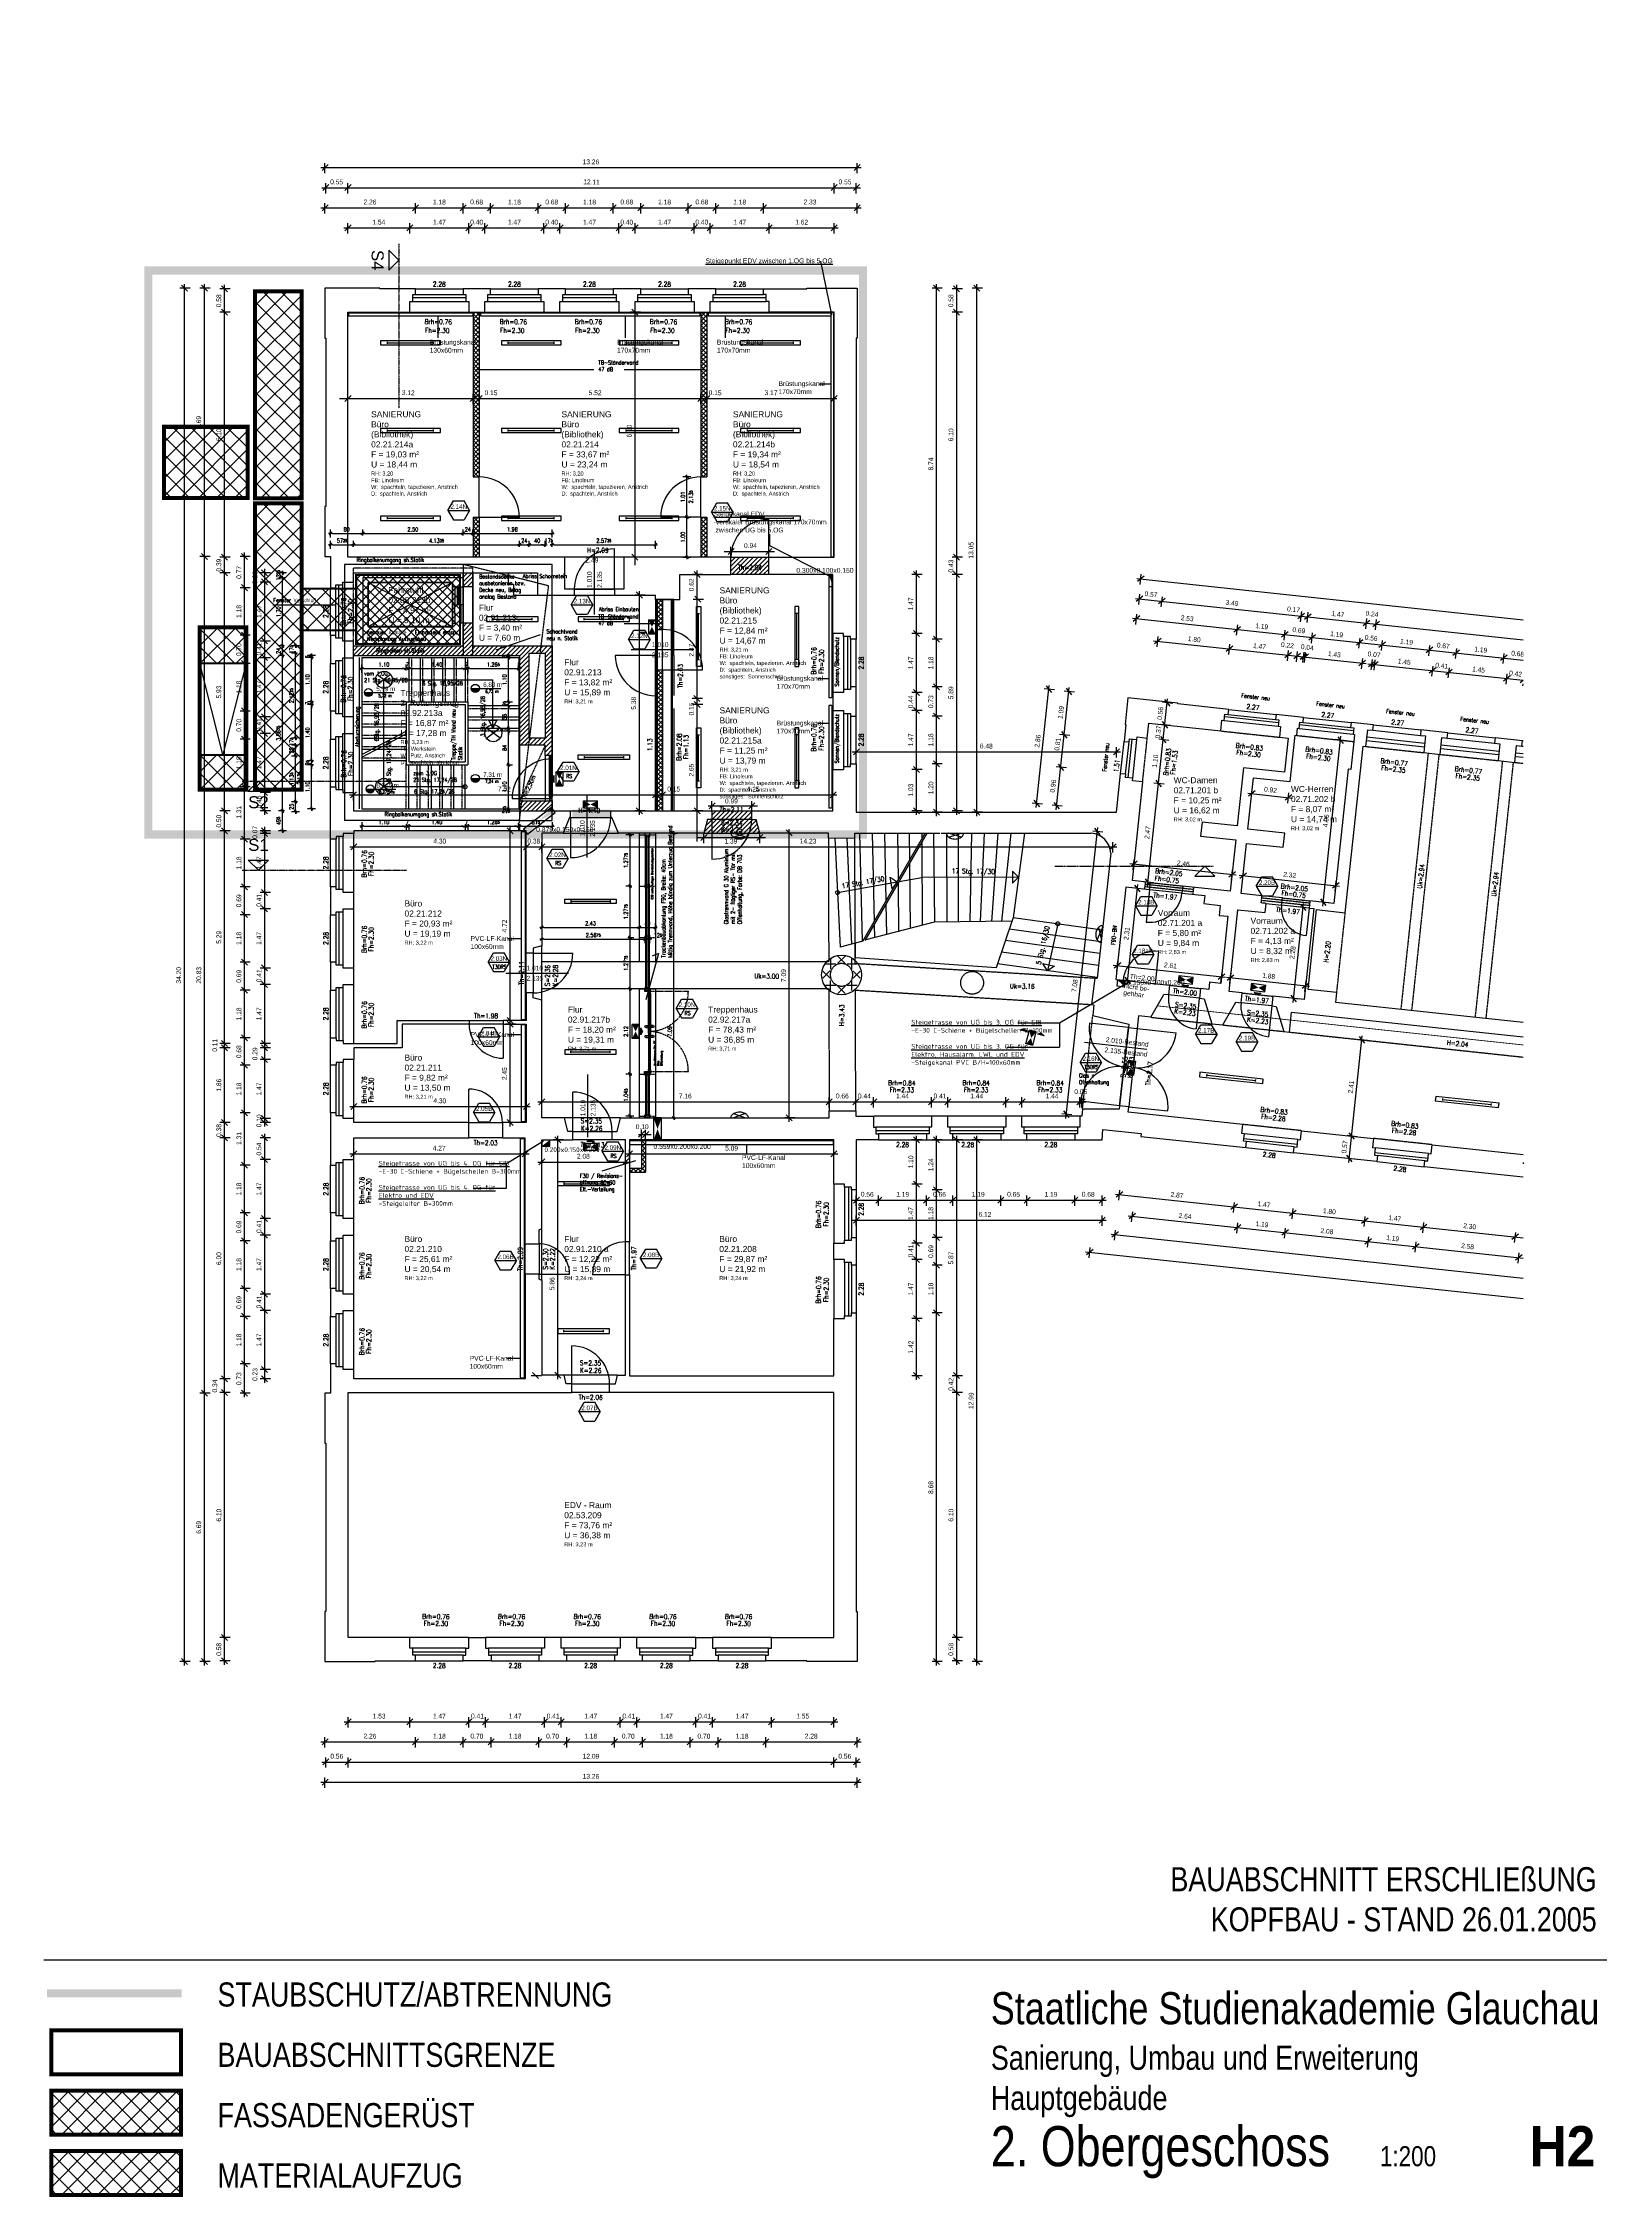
# Paper-space layout 'A4-K' of a CAD drawing. Header units: metres, sheet in millimetres. Extents: x 2 to 197, y 4 to 272.
# The model-space entities are those that its viewports show. They can reach past a viewport. Long polylines and large blocks are cut down to what shows.
import ezdxf
from ezdxf.enums import TextEntityAlignment as Align

# ---------------------------------------------------------------- set-up
doc = ezdxf.new("R2010")
doc.units = ezdxf.units.M
doc.header["$LTSCALE"] = 0.03
for name, pattern in [('AUSGEZOGEN', [0]), ('DOT', [0]), ('GESTRICHELT', [9, 6, -3]), ('GESTRICHELT2', [4.5, 3, -1.5]), ('STRICHLINIE', [19.05, 12.7, -6.35]), ('STRICHPUNKT', [24, 12, -6, 0, -6])]:
    doc.linetypes.add(name, pattern=pattern)
doc.layers.get('0').update_dxf_attribs({"linetype": 'CONTINUOUS'})
doc.layers.get('Defpoints').update_dxf_attribs({"linetype": 'CONTINUOUS'})
for name, color, linetype in [('A_abriss', 44, '_ABBRUCH'), ('A_ansicht', 9, 'CONTINUOUS'), ('A_aufzug', 3, 'CONTINUOUS'), ('A_bemaßung', 2, 'CONTINUOUS'), ('A_BRANDSCHUTZ', 10, 'CONTINUOUS'), ('A_Elektro', 1, 'CONTINUOUS'), ('A_fenster', 7, 'CONTINUOUS'), ('A_höhen', 3, 'CONTINUOUS'), ('A_MÖBEL', 1, 'CONTINUOUS'), ('A_NR_TÜR', 1, 'CONTINUOUS'), ('A_poly', 255, 'CONTINUOUS'), ('A_räume', 5, 'CONTINUOUS'), ('A_schraffur', 10, 'CONTINUOUS'), ('A_TECHNOLOGIE', 7, 'CONTINUOUS'), ('A_text', 5, 'CONTINUOUS'), ('A_treppe', 3, 'CONTINUOUS'), ('A_TREPPE_NEU', 3, 'CONTINUOUS'), ('A_treppe_V2', 3, 'CONTINUOUS'), ('A_trockenbau', 2, 'CONTINUOUS'), ('A_Tuer_neu', 1, 'CONTINUOUS'), ('A_Tuernummern', 1, 'CONTINUOUS'), ('A_TXT-TUER', 1, 'CONTINUOUS'), ('A_türen', 9, 'CONTINUOUS'), ('A_verdeckt', 8, 'STRICHLINIE'), ('A_wände', 4, 'CONTINUOUS'), ('A_WÄNDE_NEU', 6, 'CONTINUOUS'), ('CKMA0002', 2, 'CONTINUOUS'), ('E__DURCHBR', 2, 'CONTINUOUS'), ('E__LEUCHTEN', 6, 'AUSGEZOGEN'), ('E__VERSYS', 2, 'AUSGEZOGEN')]:
    doc.layers.add(name, color=color, linetype=linetype)
doc.layers.get('A_poly').off()
doc.styles.add('arial-n', font='ARIALN.TTF')
doc.styles.add('BOLDSIMP_FNT', font='TXT', dxfattribs={"height": 1})
doc.styles.add('ISO9', font='iso8.shx', dxfattribs={"height": 0.12})
doc.styles.add('NORM', font='simplex.shx', dxfattribs={"width": 0.7, "bigfont": 'bigfont.shx'})
doc.styles.add('PITSIMP8', font='PITSIMP8.SHX')
doc.styles.add('SIMPLEX', font='simplex.shx', dxfattribs={"width": 0.8, "height": 0.1})
doc.styles.get("Standard").update_dxf_attribs({"font": 'ARIAL.TTF', "height": 1})
doc.linetypes.add('_ABBRUCH', pattern='A,25,[101,cadkon.shx,S=3.5,R=0,X=0,Y=0],25', length=50)
doc.dimstyles.get("Standard").update_dxf_attribs({"dimtxt": 0.1, "dimasz": 0.05, "dimexe": 0.1, "dimexo": 0.0625, "dimgap": 0.05, "dimtad": 1, "dimdec": 3, "dimrnd": 0.0025, "dimzin": 0, "dimdsep": 46, "dimlunit": 3, "dimtxsty": 'SIMPLEX', "dimblk": 'DIMCROSS', "dimcen": 0.09, "dimdle": 0.025, "dimclrd": 1, "dimclre": 1, "dimclrt": 6, "dimadec": 0, "dimazin": 0, "dimtfac": 1, "dimtdec": 3, "dimtofl": 0, "dimtmove": 2, "dimatfit": 3, "dimldrblk": 'DIMCROSS', "dimfxl": 1, "dimtvp": 1, "dimtolj": 1, "dimtzin": 0, "dimarcsym": 0})
pattern_1 = [(45, (-7.9457, -5.26), (-1.122532, 1.122532), []), (135, (-7.9457, -5.26), (-1.122532, -1.122532), [])]

# ---------------------------------------------------------------- blocks, each defined once
blk = doc.blocks.new('SLASH1')
at = {"layer": 'A_bemaßung', "color": 2, "linetype": 'Continuous'}
for p, q in [((0.07663, 0.07663), (-0.07319, -0.07319)), ((0, -0.14068), (0, 0.11466))]:
    blk.add_line(p, q, dxfattribs=at)
blk = doc.blocks.new('Aufzug')
at = {"layer": 'A_aufzug', "color": 1, "linetype": 'GESTRICHELT'}
for p, q in [((2.74, 0.24), (-0.24, 0.24)), ((-0.24, 0.24), (-0.24, -1.94)), ((2.74, 0.03), (2.74, 0.24))]:
    blk.add_line(p, q, dxfattribs=at)
at = {"layer": 'A_aufzug', "linetype": 'Continuous'}
for p, q in [((2.5, 0), (0, 0)), ((0, 0), (0, -1.7)), ((2.5, -1.7), (2.5, 0)), ((2.74, -1.94), (2.74, 0.03)), ((2.24, -0.119), (0.14, -0.119)), ((0.14, -0.119), (0.14, -1.219)), ((2.24, -1.219), (2.24, -0.119)), ((2.299, -0.227), (2.24, -0.227)), ((2.299, -0.227), (2.299, -0.677)), ((2.359, -0.227), (2.299, -0.227)), ((2.359, -0.677), (2.359, -0.227)), ((2.383, -0.227), (2.383, -0.677)), ((2.443, -0.227), (2.383, -0.227)), ((2.443, -0.677), (2.443, -0.227)), ((2.443, -0.227), (2.5, -0.227)), ((2.74, -0.227), (2.5, -0.227)), ((2.299, -0.677), (2.239, -0.677)), ((2.239, -0.677), (2.24, -1.128)), ((2.3, -1.128), (2.299, -0.677)), ((2.299, -0.677), (2.359, -0.677)), ((2.383, -0.677), (2.443, -0.677)), ((2.441, -0.677), (2.441, -1.127)), ((2.5, -0.677), (2.443, -0.677)), ((0.14, -1.219), (2.24, -1.219)), ((2.24, -1.128), (2.3, -1.128)), ((2.441, -1.127), (2.5, -1.127)), ((2.5, -1.127), (2.74, -1.127)), ((-0.24, -1.94), (2.74, -1.94)), ((0, -1.7), (2.5, -1.7))]:
    blk.add_line(p, q, dxfattribs=at)
blk = doc.blocks.new('DIMCROSS')
at = {"color": 0, "linetype": 'ByBlock'}
blk.add_line((-1, 0), (1, 0), dxfattribs=at)
at = {"linetype": 'ByBlock'}
blk.add_line((-0.707107, -0.707107), (0.707107, 0.707107), dxfattribs=at)
blk = doc.blocks.new('*D48')
at = {"layer": 'CKMA0002', "color": 1, "lineweight": -2}
for p, q in [((406.751, -327.338), (406.951, -327.338)), ((406.851, -334.378), (406.851, -327.388)), ((406.751, -334.428), (406.951, -334.428))]:
    blk.add_line(p, q, dxfattribs=at)
at = {"layer": 'Defpoints', "color": 0}
for p in [(405.483, -327.338), (406.851, -327.338), (405.483, -334.428)]:
    blk.add_point(p, dxfattribs=at)
at = {"layer": 'CKMA0002', "color": 1, "lineweight": -2, "xscale": 0.05, "yscale": 0.05, "zscale": 0.05}
for p, rotation in [((406.851, -327.338), 90), ((406.851, -334.428), 270)]:
    blk.add_blockref('DIMCROSS', p, dxfattribs=dict(at, rotation=rotation))
at = {"layer": 'CKMA0002', "color": 3, "insert": (406.751, -332.278), "char_height": 0.1, "attachment_point": 5, "rotation": 90, "style": 'SIMPLEX'}
blk.add_mtext('\\A1;7.09{\\A1\\H0.7x\\S;}', dxfattribs=at)
blk = doc.blocks.new('*D49')
at = {"layer": 'CKMA0002', "color": 1, "lineweight": -2}
for p, q in [((403.564, -329.88), (403.564, -330.08)), ((403.614, -329.98), (406.081, -329.98)), ((406.131, -329.93), (406.131, -330.08))]:
    blk.add_line(p, q, dxfattribs=at)
at = {"layer": 'Defpoints', "color": 0}
for p in [(403.564, -329.619), (406.131, -329.669), (406.131, -329.98)]:
    blk.add_point(p, dxfattribs=at)
at = {"layer": 'CKMA0002', "color": 1, "lineweight": -2, "xscale": 0.05, "yscale": 0.05, "zscale": 0.05, "rotation": 180}
blk.add_blockref('DIMCROSS', (403.564, -329.98), dxfattribs=at)
at = {"layer": 'CKMA0002', "color": 1, "lineweight": -2, "xscale": 0.05, "yscale": 0.05, "zscale": 0.05}
blk.add_blockref('DIMCROSS', (406.131, -329.98), dxfattribs=at)
at = {"layer": 'CKMA0002', "color": 3, "insert": (404.847, -329.88), "char_height": 0.1, "attachment_point": 5, "style": 'SIMPLEX'}
blk.add_mtext('\\A1;2.56{\\A1\\H0.7x\\S75;}', dxfattribs=at)
blk = doc.blocks.new('*D50')
at = {"layer": 'CKMA0002', "color": 1, "lineweight": -2}
for p, q in [((406.131, -329.98), (406.131, -329.98)), ((406.131, -329.98), (406.131, -329.98)), ((406.256, -330.08), (406.256, -329.88))]:
    blk.add_line(p, q, dxfattribs=at)
at = {"layer": 'Defpoints', "color": 0}
for p in [(406.131, -329.669), (406.256, -329.98), (406.256, -331.188)]:
    blk.add_point(p, dxfattribs=at)
at = {"layer": 'CKMA0002', "color": 1, "lineweight": -2, "xscale": 0.05, "yscale": 0.05, "zscale": 0.05}
blk.add_blockref('DIMCROSS', (406.131, -329.98), dxfattribs=at)
at = {"layer": 'CKMA0002', "color": 1, "lineweight": -2, "xscale": 0.05, "yscale": 0.05, "zscale": 0.05, "rotation": 180}
blk.add_blockref('DIMCROSS', (406.256, -329.98), dxfattribs=at)
at = {"layer": 'CKMA0002', "color": 3, "insert": (406.457, -329.885), "char_height": 0.1, "attachment_point": 5, "style": 'SIMPLEX'}
blk.add_mtext('\\A1;12{\\A1\\H0.7x\\S5;}', dxfattribs=at)
blk = doc.blocks.new('*D115')
at = {"layer": 'CKMA0002', "color": 1, "linetype": 'Continuous', "lineweight": -2}
for p, q in [((398.304, -319.978), (398.304, -319.778)), ((398.354, -319.878), (399.054, -319.878)), ((399.104, -319.928), (399.104, -319.778))]:
    blk.add_line(p, q, dxfattribs=at)
at = {"layer": 'Defpoints', "color": 0, "linetype": 'Continuous'}
for p in [(399.104, -319.878), (398.304, -321.93), (399.104, -321.88)]:
    blk.add_point(p, dxfattribs=at)
at = {"layer": 'CKMA0002', "color": 1, "linetype": 'Continuous', "lineweight": -2, "xscale": 0.05, "yscale": 0.05, "zscale": 0.05, "rotation": 180}
blk.add_blockref('DIMCROSS', (398.304, -319.878), dxfattribs=at)
at = {"layer": 'CKMA0002', "color": 1, "linetype": 'Continuous', "lineweight": -2, "xscale": 0.05, "yscale": 0.05, "zscale": 0.05}
blk.add_blockref('DIMCROSS', (399.104, -319.878), dxfattribs=at)
at = {"layer": 'CKMA0002', "color": 3, "linetype": 'Continuous', "insert": (398.704, -319.778), "char_height": 0.1, "attachment_point": 5, "style": 'SIMPLEX'}
blk.add_mtext('\\A1;80{\\A1\\H0.7x\\S;}', dxfattribs=at)
blk = doc.blocks.new('*D116')
at = {"layer": 'CKMA0002', "color": 1, "linetype": 'Continuous', "lineweight": -2}
for p, q in [((399.154, -319.878), (401.554, -319.878)), ((401.604, -319.928), (401.604, -319.778))]:
    blk.add_line(p, q, dxfattribs=at)
at = {"layer": 'Defpoints', "color": 0, "linetype": 'Continuous'}
for p in [(401.604, -319.878), (399.104, -321.88), (401.604, -321.88)]:
    blk.add_point(p, dxfattribs=at)
at = {"layer": 'CKMA0002', "color": 1, "linetype": 'Continuous', "lineweight": -2, "xscale": 0.05, "yscale": 0.05, "zscale": 0.05, "rotation": 180}
blk.add_blockref('DIMCROSS', (399.104, -319.878), dxfattribs=at)
at = {"layer": 'CKMA0002', "color": 1, "linetype": 'Continuous', "lineweight": -2, "xscale": 0.05, "yscale": 0.05, "zscale": 0.05}
blk.add_blockref('DIMCROSS', (401.604, -319.878), dxfattribs=at)
at = {"layer": 'CKMA0002', "color": 3, "linetype": 'Continuous', "insert": (400.354, -319.778), "char_height": 0.1, "attachment_point": 5, "style": 'SIMPLEX'}
blk.add_mtext('\\A1;2.50{\\A1\\H0.7x\\S;}', dxfattribs=at)
blk = doc.blocks.new('*D117')
at = {"layer": 'CKMA0002', "color": 1, "linetype": 'Continuous', "lineweight": -2}
for p, q in [((401.654, -319.878), (401.794, -319.878)), ((401.844, -319.928), (401.844, -319.778))]:
    blk.add_line(p, q, dxfattribs=at)
at = {"layer": 'Defpoints', "color": 0, "linetype": 'Continuous'}
for p in [(401.844, -319.878), (401.844, -321.467), (401.604, -321.88)]:
    blk.add_point(p, dxfattribs=at)
at = {"layer": 'CKMA0002', "color": 1, "linetype": 'Continuous', "lineweight": -2, "xscale": 0.05, "yscale": 0.05, "zscale": 0.05, "rotation": 180}
blk.add_blockref('DIMCROSS', (401.604, -319.878), dxfattribs=at)
at = {"layer": 'CKMA0002', "color": 1, "linetype": 'Continuous', "lineweight": -2, "xscale": 0.05, "yscale": 0.05, "zscale": 0.05}
blk.add_blockref('DIMCROSS', (401.844, -319.878), dxfattribs=at)
at = {"layer": 'CKMA0002', "color": 3, "linetype": 'Continuous', "insert": (401.724, -319.778), "char_height": 0.1, "attachment_point": 5, "style": 'SIMPLEX'}
blk.add_mtext('\\A1;24{\\A1\\H0.7x\\S;}', dxfattribs=at)
blk = doc.blocks.new('*D118')
at = {"layer": 'CKMA0002', "color": 1, "linetype": 'Continuous', "lineweight": -2}
for p, q in [((401.894, -319.878), (403.774, -319.878)), ((403.824, -319.978), (403.824, -319.778))]:
    blk.add_line(p, q, dxfattribs=at)
at = {"layer": 'Defpoints', "color": 0, "linetype": 'Continuous'}
for p in [(403.824, -319.878), (401.844, -321.467), (403.824, -322.791)]:
    blk.add_point(p, dxfattribs=at)
at = {"layer": 'CKMA0002', "color": 1, "linetype": 'Continuous', "lineweight": -2, "xscale": 0.05, "yscale": 0.05, "zscale": 0.05, "rotation": 180}
blk.add_blockref('DIMCROSS', (401.844, -319.878), dxfattribs=at)
at = {"layer": 'CKMA0002', "color": 1, "linetype": 'Continuous', "lineweight": -2, "xscale": 0.05, "yscale": 0.05, "zscale": 0.05}
blk.add_blockref('DIMCROSS', (403.824, -319.878), dxfattribs=at)
at = {"layer": 'CKMA0002', "color": 3, "linetype": 'Continuous', "insert": (402.834, -319.778), "char_height": 0.1, "attachment_point": 5, "style": 'SIMPLEX'}
blk.add_mtext('\\A1;1.98{\\A1\\H0.7x\\S;}', dxfattribs=at)
blk = doc.blocks.new('*D119')
at = {"layer": 'CKMA0002', "color": 1, "linetype": 'Continuous', "lineweight": -2}
for p, q in [((398.304, -320.259), (398.304, -320.059)), ((398.877, -320.209), (398.877, -320.059)), ((398.354, -320.159), (398.827, -320.159))]:
    blk.add_line(p, q, dxfattribs=at)
at = {"layer": 'Defpoints', "color": 0, "linetype": 'Continuous'}
for p in [(398.877, -320.159), (398.304, -323.29), (398.877, -323.24)]:
    blk.add_point(p, dxfattribs=at)
at = {"layer": 'CKMA0002', "color": 1, "linetype": 'Continuous', "lineweight": -2, "xscale": 0.05, "yscale": 0.05, "zscale": 0.05, "rotation": 180}
blk.add_blockref('DIMCROSS', (398.304, -320.159), dxfattribs=at)
at = {"layer": 'CKMA0002', "color": 1, "linetype": 'Continuous', "lineweight": -2, "xscale": 0.05, "yscale": 0.05, "zscale": 0.05}
blk.add_blockref('DIMCROSS', (398.877, -320.159), dxfattribs=at)
at = {"layer": 'CKMA0002', "color": 3, "linetype": 'Continuous', "insert": (398.591, -320.059), "char_height": 0.1, "attachment_point": 5, "style": 'SIMPLEX'}
blk.add_mtext('\\A1;57{\\A1\\H0.7x\\S25;}', dxfattribs=at)
blk = doc.blocks.new('*D120')
at = {"layer": 'CKMA0002', "color": 1, "linetype": 'Continuous', "lineweight": -2}
for p, q in [((403.009, -320.209), (403.009, -320.059)), ((398.927, -320.159), (402.959, -320.159))]:
    blk.add_line(p, q, dxfattribs=at)
at = {"layer": 'Defpoints', "color": 0, "linetype": 'Continuous'}
for p in [(403.009, -320.159), (398.877, -323.24), (403.009, -324.055)]:
    blk.add_point(p, dxfattribs=at)
at = {"layer": 'CKMA0002', "color": 1, "linetype": 'Continuous', "lineweight": -2, "xscale": 0.05, "yscale": 0.05, "zscale": 0.05, "rotation": 180}
blk.add_blockref('DIMCROSS', (398.877, -320.159), dxfattribs=at)
at = {"layer": 'CKMA0002', "color": 1, "linetype": 'Continuous', "lineweight": -2, "xscale": 0.05, "yscale": 0.05, "zscale": 0.05}
blk.add_blockref('DIMCROSS', (403.009, -320.159), dxfattribs=at)
at = {"layer": 'CKMA0002', "color": 3, "linetype": 'Continuous', "insert": (400.943, -320.059), "char_height": 0.1, "attachment_point": 5, "style": 'SIMPLEX'}
blk.add_mtext('\\A1;4.13{\\A1\\H0.7x\\S25;}', dxfattribs=at)
blk = doc.blocks.new('*D121')
at = {"layer": 'CKMA0002', "color": 1, "linetype": 'Continuous', "lineweight": -2}
for p, q in [((403.249, -320.209), (403.249, -320.059)), ((403.059, -320.159), (403.199, -320.159))]:
    blk.add_line(p, q, dxfattribs=at)
at = {"layer": 'Defpoints', "color": 0, "linetype": 'Continuous'}
for p in [(403.249, -320.159), (403.009, -324.055), (403.249, -323.927)]:
    blk.add_point(p, dxfattribs=at)
at = {"layer": 'CKMA0002', "color": 1, "linetype": 'Continuous', "lineweight": -2, "xscale": 0.05, "yscale": 0.05, "zscale": 0.05, "rotation": 180}
blk.add_blockref('DIMCROSS', (403.009, -320.159), dxfattribs=at)
at = {"layer": 'CKMA0002', "color": 1, "linetype": 'Continuous', "lineweight": -2, "xscale": 0.05, "yscale": 0.05, "zscale": 0.05}
blk.add_blockref('DIMCROSS', (403.249, -320.159), dxfattribs=at)
at = {"layer": 'CKMA0002', "color": 3, "linetype": 'Continuous', "insert": (403.129, -320.059), "char_height": 0.1, "attachment_point": 5, "style": 'SIMPLEX'}
blk.add_mtext('\\A1;24{\\A1\\H0.7x\\S;}', dxfattribs=at)
blk = doc.blocks.new('*D122')
at = {"layer": 'CKMA0002', "color": 1, "linetype": 'Continuous', "lineweight": -2}
for p, q in [((403.649, -320.209), (403.649, -320.059)), ((403.299, -320.159), (403.599, -320.159))]:
    blk.add_line(p, q, dxfattribs=at)
at = {"layer": 'Defpoints', "color": 0, "linetype": 'Continuous'}
for p in [(403.649, -320.159), (403.649, -323.751), (403.249, -323.927)]:
    blk.add_point(p, dxfattribs=at)
at = {"layer": 'CKMA0002', "color": 1, "linetype": 'Continuous', "lineweight": -2, "xscale": 0.05, "yscale": 0.05, "zscale": 0.05, "rotation": 180}
blk.add_blockref('DIMCROSS', (403.249, -320.159), dxfattribs=at)
at = {"layer": 'CKMA0002', "color": 1, "linetype": 'Continuous', "lineweight": -2, "xscale": 0.05, "yscale": 0.05, "zscale": 0.05}
blk.add_blockref('DIMCROSS', (403.649, -320.159), dxfattribs=at)
at = {"layer": 'CKMA0002', "color": 3, "linetype": 'Continuous', "insert": (403.449, -320.059), "char_height": 0.1, "attachment_point": 5, "style": 'SIMPLEX'}
blk.add_mtext('\\A1;40{\\A1\\H0.7x\\S;}', dxfattribs=at)
blk = doc.blocks.new('*D123')
at = {"layer": 'CKMA0002', "color": 1, "linetype": 'Continuous', "lineweight": -2}
for p, q in [((403.824, -320.209), (403.824, -320.059)), ((403.599, -320.159), (403.549, -320.159)), ((403.874, -320.159), (403.924, -320.159))]:
    blk.add_line(p, q, dxfattribs=at)
at = {"layer": 'Defpoints', "color": 0, "linetype": 'Continuous'}
for p in [(403.824, -320.159), (403.649, -323.751), (403.824, -323.689)]:
    blk.add_point(p, dxfattribs=at)
at = {"layer": 'CKMA0002', "color": 1, "linetype": 'Continuous', "lineweight": -2, "xscale": 0.05, "yscale": 0.05, "zscale": 0.05}
blk.add_blockref('DIMCROSS', (403.649, -320.159), dxfattribs=at)
at = {"layer": 'CKMA0002', "color": 1, "linetype": 'Continuous', "lineweight": -2, "xscale": 0.05, "yscale": 0.05, "zscale": 0.05, "rotation": 180}
blk.add_blockref('DIMCROSS', (403.824, -320.159), dxfattribs=at)
at = {"layer": 'CKMA0002', "color": 3, "linetype": 'Continuous', "insert": (403.737, -320.059), "char_height": 0.1, "attachment_point": 5, "style": 'SIMPLEX'}
blk.add_mtext('\\A1;17{\\A1\\H0.7x\\S5;}', dxfattribs=at)
blk = doc.blocks.new('*D124')
at = {"layer": 'CKMA0002', "color": 1, "linetype": 'Continuous', "lineweight": -2}
for p, q in [((406.396, -320.259), (406.396, -320.059)), ((403.874, -320.159), (406.346, -320.159))]:
    blk.add_line(p, q, dxfattribs=at)
at = {"layer": 'Defpoints', "color": 0, "linetype": 'Continuous'}
for p in [(406.396, -320.159), (406.396, -322.395), (403.824, -323.689)]:
    blk.add_point(p, dxfattribs=at)
at = {"layer": 'CKMA0002', "color": 1, "linetype": 'Continuous', "lineweight": -2, "xscale": 0.05, "yscale": 0.05, "zscale": 0.05, "rotation": 180}
blk.add_blockref('DIMCROSS', (403.824, -320.159), dxfattribs=at)
at = {"layer": 'CKMA0002', "color": 1, "linetype": 'Continuous', "lineweight": -2, "xscale": 0.05, "yscale": 0.05, "zscale": 0.05}
blk.add_blockref('DIMCROSS', (406.396, -320.159), dxfattribs=at)
at = {"layer": 'CKMA0002', "color": 3, "linetype": 'Continuous', "insert": (405.11, -320.059), "char_height": 0.1, "attachment_point": 5, "style": 'SIMPLEX'}
blk.add_mtext('\\A1;2.57{\\A1\\H0.7x\\S25;}', dxfattribs=at)
blk = doc.blocks.new('*D125')
at = {"layer": 'CKMA0002', "color": 1, "linetype": 'Continuous', "lineweight": -2}
for p, q in [((397.155, -326.788), (397.005, -326.788)), ((397.105, -327.233), (397.105, -326.838)), ((397.205, -327.283), (397.005, -327.283))]:
    blk.add_line(p, q, dxfattribs=at)
at = {"layer": 'Defpoints', "color": 0, "linetype": 'Continuous'}
for p in [(397.105, -326.788), (401.005, -326.788), (401.055, -327.283)]:
    blk.add_point(p, dxfattribs=at)
at = {"layer": 'CKMA0002', "color": 1, "linetype": 'Continuous', "lineweight": -2, "xscale": 0.05, "yscale": 0.05, "zscale": 0.05}
for p, rotation in [((397.105, -326.788), 90), ((397.105, -327.283), 270)]:
    blk.add_blockref('DIMCROSS', p, dxfattribs=dict(at, rotation=rotation))
at = {"layer": 'CKMA0002', "color": 3, "linetype": 'Continuous', "insert": (397.005, -327.036), "char_height": 0.1, "attachment_point": 5, "rotation": 90, "style": 'SIMPLEX'}
blk.add_mtext('\\A1;49{\\A1\\H0.7x\\S5;}', dxfattribs=at)
blk = doc.blocks.new('*D126')
at = {"layer": 'CKMA0002', "color": 1, "linetype": 'Continuous', "lineweight": -2}
for p, q in [((397.155, -322.921), (397.005, -322.921)), ((397.105, -326.738), (397.105, -322.971))]:
    blk.add_line(p, q, dxfattribs=at)
at = {"layer": 'Defpoints', "color": 0, "linetype": 'Continuous'}
for p in [(397.105, -322.921), (400.943, -322.921), (401.005, -326.788)]:
    blk.add_point(p, dxfattribs=at)
at = {"layer": 'CKMA0002', "color": 1, "linetype": 'Continuous', "lineweight": -2, "xscale": 0.05, "yscale": 0.05, "zscale": 0.05}
for p, rotation in [((397.105, -322.921), 90), ((397.105, -326.788), 270)]:
    blk.add_blockref('DIMCROSS', p, dxfattribs=dict(at, rotation=rotation))
at = {"layer": 'CKMA0002', "color": 3, "linetype": 'Continuous', "insert": (397.005, -324.855), "char_height": 0.1, "attachment_point": 5, "rotation": 90, "style": 'SIMPLEX'}
blk.add_mtext('\\A1;3.86{\\A1\\H0.7x\\S75;}', dxfattribs=at)
blk = doc.blocks.new('*D127')
at = {"layer": 'CKMA0002', "color": 1, "linetype": 'Continuous', "lineweight": -2}
for p, q in [((397.155, -322.681), (397.005, -322.681)), ((397.105, -322.871), (397.105, -322.731))]:
    blk.add_line(p, q, dxfattribs=at)
at = {"layer": 'Defpoints', "color": 0, "linetype": 'Continuous'}
for p in [(397.105, -322.681), (401.015, -322.681), (400.943, -322.921)]:
    blk.add_point(p, dxfattribs=at)
at = {"layer": 'CKMA0002', "color": 1, "linetype": 'Continuous', "lineweight": -2, "xscale": 0.05, "yscale": 0.05, "zscale": 0.05}
for p, rotation in [((397.105, -322.681), 90), ((397.105, -322.921), 270)]:
    blk.add_blockref('DIMCROSS', p, dxfattribs=dict(at, rotation=rotation))
at = {"layer": 'CKMA0002', "color": 3, "linetype": 'Continuous', "insert": (397.005, -322.801), "char_height": 0.1, "attachment_point": 5, "rotation": 90, "style": 'SIMPLEX'}
blk.add_mtext('\\A1;24{\\A1\\H0.7x\\S;}', dxfattribs=at)
blk = doc.blocks.new('*D128')
at = {"layer": 'CKMA0002', "color": 1, "linetype": 'Continuous', "lineweight": -2}
for p, q in [((397.155, -320.981), (397.005, -320.981)), ((397.105, -322.631), (397.105, -321.031))]:
    blk.add_line(p, q, dxfattribs=at)
at = {"layer": 'Defpoints', "color": 0, "linetype": 'Continuous'}
for p in [(397.105, -320.981), (401.047, -320.981), (401.015, -322.681)]:
    blk.add_point(p, dxfattribs=at)
at = {"layer": 'CKMA0002', "color": 1, "linetype": 'Continuous', "lineweight": -2, "xscale": 0.05, "yscale": 0.05, "zscale": 0.05}
for p, rotation in [((397.105, -320.981), 90), ((397.105, -322.681), 270)]:
    blk.add_blockref('DIMCROSS', p, dxfattribs=dict(at, rotation=rotation))
at = {"layer": 'CKMA0002', "color": 3, "linetype": 'Continuous', "insert": (397.005, -321.831), "char_height": 0.1, "attachment_point": 5, "rotation": 90, "style": 'SIMPLEX'}
blk.add_mtext('\\A1;1.70{\\A1\\H0.7x\\S;}', dxfattribs=at)
blk = doc.blocks.new('*D129')
at = {"layer": 'CKMA0002', "color": 1, "linetype": 'Continuous', "lineweight": -2}
for p, q in [((397.205, -320.858), (397.005, -320.858)), ((397.105, -320.981), (397.105, -320.981)), ((397.105, -320.981), (397.105, -320.981))]:
    blk.add_line(p, q, dxfattribs=at)
at = {"layer": 'Defpoints', "color": 0, "linetype": 'Continuous'}
for p in [(397.105, -320.858), (401.047, -320.981), (402.486, -320.858)]:
    blk.add_point(p, dxfattribs=at)
at = {"layer": 'CKMA0002', "color": 1, "linetype": 'Continuous', "lineweight": -2, "xscale": 0.05, "yscale": 0.05, "zscale": 0.05}
for p, rotation in [((397.105, -320.858), 270), ((397.105, -320.981), 90)]:
    blk.add_blockref('DIMCROSS', p, dxfattribs=dict(at, rotation=rotation))
at = {"layer": 'CKMA0002', "color": 3, "linetype": 'Continuous', "insert": (397.005, -320.92), "char_height": 0.1, "attachment_point": 5, "rotation": 90, "style": 'SIMPLEX'}
blk.add_mtext('\\A1;12{\\A1\\H0.7x\\S25;}', dxfattribs=at)
blk = doc.blocks.new('*D130')
at = {"layer": 'CKMA0002', "color": 1, "linetype": 'Continuous', "lineweight": -2}
for p, q in [((397.48, -326.558), (397.33, -326.558)), ((397.53, -326.808), (397.33, -326.808)), ((397.43, -326.758), (397.43, -326.608))]:
    blk.add_line(p, q, dxfattribs=at)
at = {"layer": 'Defpoints', "color": 0, "linetype": 'Continuous'}
for p in [(397.43, -326.558), (403.824, -326.558), (403.874, -326.808)]:
    blk.add_point(p, dxfattribs=at)
at = {"layer": 'CKMA0002', "color": 1, "linetype": 'Continuous', "lineweight": -2, "xscale": 0.05, "yscale": 0.05, "zscale": 0.05}
for p, rotation in [((397.43, -326.558), 90), ((397.43, -326.808), 270)]:
    blk.add_blockref('DIMCROSS', p, dxfattribs=dict(at, rotation=rotation))
at = {"layer": 'CKMA0002', "color": 3, "linetype": 'Continuous', "insert": (397.33, -326.683), "char_height": 0.1, "attachment_point": 5, "rotation": 90, "style": 'SIMPLEX'}
blk.add_mtext('\\A1;25{\\A1\\H0.7x\\S;}', dxfattribs=at)
blk = doc.blocks.new('*D131')
at = {"layer": 'CKMA0002', "color": 1, "linetype": 'Continuous', "lineweight": -2}
for p, q in [((397.48, -325.423), (397.33, -325.423)), ((397.43, -326.508), (397.43, -325.473))]:
    blk.add_line(p, q, dxfattribs=at)
at = {"layer": 'Defpoints', "color": 0, "linetype": 'Continuous'}
for p in [(397.43, -325.423), (403.649, -325.423), (403.824, -326.558)]:
    blk.add_point(p, dxfattribs=at)
at = {"layer": 'CKMA0002', "color": 1, "linetype": 'Continuous', "lineweight": -2, "xscale": 0.05, "yscale": 0.05, "zscale": 0.05}
for p, rotation in [((397.43, -325.423), 90), ((397.43, -326.558), 270)]:
    blk.add_blockref('DIMCROSS', p, dxfattribs=dict(at, rotation=rotation))
at = {"layer": 'CKMA0002', "color": 3, "linetype": 'Continuous', "insert": (397.33, -325.99), "char_height": 0.1, "attachment_point": 5, "rotation": 90, "style": 'SIMPLEX'}
blk.add_mtext('\\A1;1.13{\\A1\\H0.7x\\S5;}', dxfattribs=at)
blk = doc.blocks.new('*D132')
at = {"layer": 'CKMA0002', "color": 1, "linetype": 'Continuous', "lineweight": -2}
for p, q in [((397.48, -325.153), (397.33, -325.153)), ((397.43, -325.353), (397.43, -325.203))]:
    blk.add_line(p, q, dxfattribs=at)
at = {"layer": 'Defpoints', "color": 0, "linetype": 'Continuous'}
for p in [(397.43, -325.153), (403.482, -325.153), (403.649, -325.403)]:
    blk.add_point(p, dxfattribs=at)
at = {"layer": 'CKMA0002', "color": 1, "linetype": 'Continuous', "lineweight": -2, "xscale": 0.05, "yscale": 0.05, "zscale": 0.05}
for p, rotation in [((397.43, -325.153), 90), ((397.43, -325.403), 270)]:
    blk.add_blockref('DIMCROSS', p, dxfattribs=dict(at, rotation=rotation))
at = {"layer": 'CKMA0002', "color": 3, "linetype": 'Continuous', "insert": (397.33, -325.278), "char_height": 0.1, "attachment_point": 5, "rotation": 90, "style": 'SIMPLEX'}
blk.add_mtext('\\A1;25{\\A1\\H0.7x\\S;}', dxfattribs=at)
blk = doc.blocks.new('*D133')
at = {"layer": 'CKMA0002', "color": 1, "linetype": 'Continuous', "lineweight": -2}
for p, q in [((397.43, -324.928), (397.43, -324.878)), ((397.48, -324.978), (397.33, -324.978)), ((397.43, -325.203), (397.43, -325.253))]:
    blk.add_line(p, q, dxfattribs=at)
at = {"layer": 'Defpoints', "color": 0, "linetype": 'Continuous'}
for p in [(397.43, -324.978), (403.482, -325.153), (403.485, -324.978)]:
    blk.add_point(p, dxfattribs=at)
at = {"layer": 'CKMA0002', "color": 1, "linetype": 'Continuous', "lineweight": -2, "xscale": 0.05, "yscale": 0.05, "zscale": 0.05}
for p, rotation in [((397.43, -324.978), 270), ((397.43, -325.153), 90)]:
    blk.add_blockref('DIMCROSS', p, dxfattribs=dict(at, rotation=rotation))
at = {"layer": 'CKMA0002', "color": 3, "linetype": 'Continuous', "insert": (397.33, -325.066), "char_height": 0.1, "attachment_point": 5, "rotation": 90, "style": 'SIMPLEX'}
blk.add_mtext('\\A1;17{\\A1\\H0.7x\\S5;}', dxfattribs=at)
blk = doc.blocks.new('*D134')
at = {"layer": 'CKMA0002', "color": 1, "linetype": 'Continuous', "lineweight": -2}
for p, q in [((397.48, -322.856), (397.33, -322.856)), ((397.43, -324.928), (397.43, -322.906))]:
    blk.add_line(p, q, dxfattribs=at)
at = {"layer": 'Defpoints', "color": 0, "linetype": 'Continuous'}
for p in [(397.43, -322.856), (403.485, -322.856), (403.485, -324.978)]:
    blk.add_point(p, dxfattribs=at)
at = {"layer": 'CKMA0002', "color": 1, "linetype": 'Continuous', "lineweight": -2, "xscale": 0.05, "yscale": 0.05, "zscale": 0.05}
for p, rotation in [((397.43, -322.856), 90), ((397.43, -324.978), 270)]:
    blk.add_blockref('DIMCROSS', p, dxfattribs=dict(at, rotation=rotation))
at = {"layer": 'CKMA0002', "color": 3, "linetype": 'Continuous', "insert": (397.33, -323.917), "char_height": 0.1, "attachment_point": 5, "rotation": 90, "style": 'SIMPLEX'}
blk.add_mtext('\\A1;2.12{\\A1\\H0.7x\\S25;}', dxfattribs=at)
blk = doc.blocks.new('*D135')
at = {"layer": 'CKMA0002', "color": 1, "linetype": 'Continuous', "lineweight": -2}
for p, q in [((397.53, -322.681), (397.33, -322.681)), ((397.43, -322.856), (397.43, -322.856)), ((397.43, -322.856), (397.43, -322.856))]:
    blk.add_line(p, q, dxfattribs=at)
at = {"layer": 'Defpoints', "color": 0, "linetype": 'Continuous'}
for p in [(397.43, -322.681), (403.485, -322.681), (403.485, -322.856)]:
    blk.add_point(p, dxfattribs=at)
at = {"layer": 'CKMA0002', "color": 1, "linetype": 'Continuous', "lineweight": -2, "xscale": 0.05, "yscale": 0.05, "zscale": 0.05}
for p, rotation in [((397.43, -322.681), 270), ((397.43, -322.856), 90)]:
    blk.add_blockref('DIMCROSS', p, dxfattribs=dict(at, rotation=rotation))
at = {"layer": 'CKMA0002', "color": 3, "linetype": 'Continuous', "insert": (397.33, -322.769), "char_height": 0.1, "attachment_point": 5, "rotation": 90, "style": 'SIMPLEX'}
blk.add_mtext('\\A1;17{\\A1\\H0.7x\\S5;}', dxfattribs=at)
blk = doc.blocks.new('Tür-Nr')
at = {"layer": 'A_NR_TÜR'}
for p, q in [((-0.057, -108.865), (0.077, -108.632)), ((0.077, -108.632), (0.347, -108.632)), ((0.481, -108.865), (0.347, -108.632)), ((-0.057, -108.865), (0.481, -108.865)), ((-0.057, -108.865), (0.077, -109.098)), ((0.077, -109.098), (0.347, -109.098)), ((0.481, -108.865), (0.347, -109.098))]:
    blk.add_line(p, q, dxfattribs=at)
at = {"layer": 'A_TXT-TUER', "style": 'arial-n', "flags": 4}
blk.add_attdef('TÜR-NR.', text='', height=0.113, dxfattribs=at).set_placement((0.211, -108.772), align=Align.MIDDLE_CENTER)
at = {"layer": 'A_TXT-TUER', "style": 'NORM', "width": 0.7}
for tag, flags, p in [('BRANDSCHUTZ', 4, (0.229, -108.981)), ('ABMESSUNG', 5, (0.214, -109.333)), ('DIN', 5, (0.214, -109.198)), ('WANDART', 5, (0.214, -109.601)), ('SCHLOSS', 5, (0.214, -109.87)), ('MATERIAL', 5, (0.214, -109.467)), ('ZARGE', 5, (0.214, -109.736)), ('BESCHLÄGE', 5, (0.214, -110.005)), ('SONSTIGES', 5, (0.214, -110.139))]:
    blk.add_attdef(tag, text='', height=0.0784, dxfattribs=dict(at, flags=flags)).set_placement(p, align=Align.MIDDLE_CENTER)
blk = doc.blocks.new('Höhenquote')
at = {"layer": 'A_höhen'}
blk.add_hatch(color=1, dxfattribs=at).paths.add_polyline_path([(-3.858, -99.325, 1), (-3.658, -99.325)])
at = {"layer": 'A_höhen', "color": 1}
blk.add_line((-3.858, -99.325), (-3.124, -99.325), dxfattribs=at)
blk.add_circle((-3.758, -99.325), 0.1, dxfattribs=at)
at = {"layer": 'A_höhen', "color": 1, "style": 'arial-n', "flags": 4}
blk.add_attdef('OKF', text='', height=0.113, dxfattribs=at).set_placement((-3.415, -99.232), align=Align.MIDDLE_CENTER)
at = {"layer": 'A_höhen', "color": 1, "style": 'NORM', "width": 0.7, "flags": 4}
blk.add_attdef('OKR', text='', height=0.0784, dxfattribs=at).set_placement((-3.405, -99.399), align=Align.MIDDLE_CENTER)
blk = doc.blocks.new('*D147')
at = {"layer": 'CKMA0002', "color": 1, "linetype": 'Continuous', "lineweight": -2}
for p, q in [((407.13, -319.471), (407.28, -319.471)), ((407.18, -320.421), (407.18, -319.521)), ((407.08, -320.471), (407.28, -320.471))]:
    blk.add_line(p, q, dxfattribs=at)
at = {"layer": 'Defpoints', "color": 0, "linetype": 'Continuous'}
for p in [(407.026, -319.471), (407.18, -319.471), (406.976, -320.471)]:
    blk.add_point(p, dxfattribs=at)
at = {"layer": 'CKMA0002', "color": 1, "linetype": 'Continuous', "lineweight": -2, "xscale": 0.05, "yscale": 0.05, "zscale": 0.05}
for p, rotation in [((407.18, -319.471), 90), ((407.18, -320.471), 270)]:
    blk.add_blockref('DIMCROSS', p, dxfattribs=dict(at, rotation=rotation))
at = {"layer": 'CKMA0002', "color": 3, "linetype": 'Continuous', "insert": (407.08, -319.971), "char_height": 0.1, "attachment_point": 5, "rotation": 90, "style": 'SIMPLEX'}
blk.add_mtext('\\A1;1.00{\\A1\\H0.7x\\S;}', dxfattribs=at)
blk = doc.blocks.new('*D148')
at = {"layer": 'CKMA0002', "color": 1, "linetype": 'Continuous', "lineweight": -2}
for p, q in [((407.28, -318.471), (407.08, -318.471)), ((407.18, -319.421), (407.18, -318.521))]:
    blk.add_line(p, q, dxfattribs=at)
at = {"layer": 'Defpoints', "color": 0, "linetype": 'Continuous'}
for p in [(407.18, -318.471), (407.676, -318.471), (407.026, -319.471)]:
    blk.add_point(p, dxfattribs=at)
at = {"layer": 'CKMA0002', "color": 1, "linetype": 'Continuous', "lineweight": -2, "xscale": 0.05, "yscale": 0.05, "zscale": 0.05}
for p, rotation in [((407.18, -318.471), 90), ((407.18, -319.471), 270)]:
    blk.add_blockref('DIMCROSS', p, dxfattribs=dict(at, rotation=rotation))
at = {"layer": 'CKMA0002', "color": 3, "linetype": 'Continuous', "insert": (407.08, -318.971), "char_height": 0.1, "attachment_point": 5, "rotation": 90, "style": 'SIMPLEX'}
blk.add_mtext('\\A1;1.01', dxfattribs=at)
blk = doc.blocks.new('*D149')
at = {"layer": 'CKMA0002', "color": 1, "lineweight": -2}
for p, q in [((399.084, -327.066), (399.084, -327.266)), ((399.134, -327.166), (400.134, -327.166)), ((400.184, -327.116), (400.184, -327.266))]:
    blk.add_line(p, q, dxfattribs=at)
at = {"layer": 'Defpoints', "color": 0}
for p in [(399.084, -326.56), (400.184, -326.61), (400.184, -327.166)]:
    blk.add_point(p, dxfattribs=at)
at = {"layer": 'CKMA0002', "color": 1, "lineweight": -2, "xscale": 0.05, "yscale": 0.05, "zscale": 0.05, "rotation": 180}
blk.add_blockref('DIMCROSS', (399.084, -327.166), dxfattribs=at)
at = {"layer": 'CKMA0002', "color": 1, "lineweight": -2, "xscale": 0.05, "yscale": 0.05, "zscale": 0.05}
blk.add_blockref('DIMCROSS', (400.184, -327.166), dxfattribs=at)
at = {"layer": 'CKMA0002', "color": 3, "insert": (399.634, -327.066), "char_height": 0.1, "attachment_point": 5, "style": 'SIMPLEX'}
blk.add_mtext('\\A1;1.10{\\A1\\H0.7x\\S;}', dxfattribs=at)
blk = doc.blocks.new('*D150')
at = {"layer": 'CKMA0002', "color": 1, "lineweight": -2}
for p, q in [((400.134, -327.166), (400.084, -327.166)), ((400.254, -327.116), (400.254, -327.266)), ((400.304, -327.166), (400.354, -327.166))]:
    blk.add_line(p, q, dxfattribs=at)
at = {"layer": 'Defpoints', "color": 0}
for p in [(400.184, -326.61), (400.254, -326.61), (400.254, -327.166)]:
    blk.add_point(p, dxfattribs=at)
at = {"layer": 'CKMA0002', "color": 1, "lineweight": -2, "xscale": 0.05, "yscale": 0.05, "zscale": 0.05}
blk.add_blockref('DIMCROSS', (400.184, -327.166), dxfattribs=at)
at = {"layer": 'CKMA0002', "color": 1, "lineweight": -2, "xscale": 0.05, "yscale": 0.05, "zscale": 0.05, "rotation": 180}
blk.add_blockref('DIMCROSS', (400.254, -327.166), dxfattribs=at)
at = {"layer": 'CKMA0002', "color": 3, "insert": (400.219, -327.066), "char_height": 0.1, "attachment_point": 5, "style": 'SIMPLEX'}
blk.add_mtext('\\A1;7{\\A1\\H0.7x\\S;}', dxfattribs=at)
blk = doc.blocks.new('*D151')
at = {"layer": 'CKMA0002', "color": 1, "lineweight": -2}
for p, q in [((400.304, -327.166), (401.604, -327.166)), ((401.654, -327.116), (401.654, -327.266))]:
    blk.add_line(p, q, dxfattribs=at)
at = {"layer": 'Defpoints', "color": 0}
for p in [(400.254, -326.61), (401.654, -326.61), (401.654, -327.166)]:
    blk.add_point(p, dxfattribs=at)
at = {"layer": 'CKMA0002', "color": 1, "lineweight": -2, "xscale": 0.05, "yscale": 0.05, "zscale": 0.05, "rotation": 180}
blk.add_blockref('DIMCROSS', (400.254, -327.166), dxfattribs=at)
at = {"layer": 'CKMA0002', "color": 1, "lineweight": -2, "xscale": 0.05, "yscale": 0.05, "zscale": 0.05}
blk.add_blockref('DIMCROSS', (401.654, -327.166), dxfattribs=at)
at = {"layer": 'CKMA0002', "color": 3, "insert": (400.954, -327.066), "char_height": 0.1, "attachment_point": 5, "style": 'SIMPLEX'}
blk.add_mtext('\\A1;1.40{\\A1\\H0.7x\\S;}', dxfattribs=at)
blk = doc.blocks.new('*D152')
at = {"layer": 'CKMA0002', "color": 1, "lineweight": -2}
for p, q in [((401.604, -327.166), (401.554, -327.166)), ((401.724, -327.116), (401.724, -327.266)), ((401.774, -327.166), (401.824, -327.166))]:
    blk.add_line(p, q, dxfattribs=at)
at = {"layer": 'Defpoints', "color": 0}
for p in [(401.724, -325.636), (401.654, -326.61), (401.724, -327.166)]:
    blk.add_point(p, dxfattribs=at)
at = {"layer": 'CKMA0002', "color": 1, "lineweight": -2, "xscale": 0.05, "yscale": 0.05, "zscale": 0.05}
blk.add_blockref('DIMCROSS', (401.654, -327.166), dxfattribs=at)
at = {"layer": 'CKMA0002', "color": 1, "lineweight": -2, "xscale": 0.05, "yscale": 0.05, "zscale": 0.05, "rotation": 180}
blk.add_blockref('DIMCROSS', (401.724, -327.166), dxfattribs=at)
at = {"layer": 'CKMA0002', "color": 3, "insert": (401.689, -327.066), "char_height": 0.1, "attachment_point": 5, "style": 'SIMPLEX'}
blk.add_mtext('\\A1;7{\\A1\\H0.7x\\S;}', dxfattribs=at)
blk = doc.blocks.new('*D153')
at = {"layer": 'CKMA0002', "color": 1, "lineweight": -2}
for p, q in [((401.774, -327.166), (402.939, -327.166)), ((402.989, -327.116), (402.989, -327.266))]:
    blk.add_line(p, q, dxfattribs=at)
at = {"layer": 'Defpoints', "color": 0}
for p in [(402.989, -325.45), (401.724, -325.636), (402.989, -327.166)]:
    blk.add_point(p, dxfattribs=at)
at = {"layer": 'CKMA0002', "color": 1, "lineweight": -2, "xscale": 0.05, "yscale": 0.05, "zscale": 0.05, "rotation": 180}
blk.add_blockref('DIMCROSS', (401.724, -327.166), dxfattribs=at)
at = {"layer": 'CKMA0002', "color": 1, "lineweight": -2, "xscale": 0.05, "yscale": 0.05, "zscale": 0.05}
blk.add_blockref('DIMCROSS', (402.989, -327.166), dxfattribs=at)
at = {"layer": 'CKMA0002', "color": 3, "insert": (402.357, -327.066), "char_height": 0.1, "attachment_point": 5, "style": 'SIMPLEX'}
blk.add_mtext('\\A1;1.26{\\A1\\H0.7x\\S5;}', dxfattribs=at)
blk = doc.blocks.new('*D154')
at = {"layer": 'CKMA0002', "color": 1, "lineweight": -2}
for p, q in [((402.939, -327.166), (402.889, -327.166)), ((403.009, -327.116), (403.009, -327.266)), ((403.059, -327.166), (403.109, -327.166))]:
    blk.add_line(p, q, dxfattribs=at)
at = {"layer": 'Defpoints', "color": 0}
for p in [(402.989, -325.45), (403.009, -325.45), (403.009, -327.166)]:
    blk.add_point(p, dxfattribs=at)
at = {"layer": 'CKMA0002', "color": 1, "lineweight": -2, "xscale": 0.05, "yscale": 0.05, "zscale": 0.05}
blk.add_blockref('DIMCROSS', (402.989, -327.166), dxfattribs=at)
at = {"layer": 'CKMA0002', "color": 1, "lineweight": -2, "xscale": 0.05, "yscale": 0.05, "zscale": 0.05, "rotation": 180}
blk.add_blockref('DIMCROSS', (403.009, -327.166), dxfattribs=at)
at = {"layer": 'CKMA0002', "color": 3, "insert": (402.999, -327.066), "char_height": 0.1, "attachment_point": 5, "style": 'SIMPLEX'}
blk.add_mtext('\\A1;2{\\A1\\H0.7x\\S;}', dxfattribs=at)
blk = doc.blocks.new('*D155')
at = {"layer": 'CKMA0002', "color": 1, "lineweight": -2}
for p, q in [((403.824, -327.066), (403.824, -327.266)), ((403.059, -327.166), (403.774, -327.166))]:
    blk.add_line(p, q, dxfattribs=at)
at = {"layer": 'Defpoints', "color": 0}
for p in [(403.009, -325.45), (403.824, -325.148), (403.824, -327.166)]:
    blk.add_point(p, dxfattribs=at)
at = {"layer": 'CKMA0002', "color": 1, "lineweight": -2, "xscale": 0.05, "yscale": 0.05, "zscale": 0.05, "rotation": 180}
blk.add_blockref('DIMCROSS', (403.009, -327.166), dxfattribs=at)
at = {"layer": 'CKMA0002', "color": 1, "lineweight": -2, "xscale": 0.05, "yscale": 0.05, "zscale": 0.05}
blk.add_blockref('DIMCROSS', (403.824, -327.166), dxfattribs=at)
at = {"layer": 'CKMA0002', "color": 3, "insert": (403.417, -327.066), "char_height": 0.1, "attachment_point": 5, "style": 'SIMPLEX'}
blk.add_mtext('\\A1;81{\\A1\\H0.7x\\S5;}', dxfattribs=at)
blk = doc.blocks.new('*D156')
at = {"layer": 'CKMA0002', "color": 1, "lineweight": -2}
for p, q in [((402.638, -326.788), (402.838, -326.788)), ((402.688, -326.736), (402.838, -326.736)), ((402.738, -326.788), (402.738, -326.788)), ((402.738, -326.788), (402.738, -326.788))]:
    blk.add_line(p, q, dxfattribs=at)
at = {"layer": 'Defpoints', "color": 0}
for p in [(402.11, -326.788), (402.16, -326.736), (402.738, -326.736)]:
    blk.add_point(p, dxfattribs=at)
at = {"layer": 'CKMA0002', "color": 1, "lineweight": -2, "xscale": 0.05, "yscale": 0.05, "zscale": 0.05}
for p, rotation in [((402.738, -326.736), 270), ((402.738, -326.788), 90)]:
    blk.add_blockref('DIMCROSS', p, dxfattribs=dict(at, rotation=rotation))
at = {"layer": 'CKMA0002', "color": 3, "insert": (402.638, -326.762), "char_height": 0.1, "attachment_point": 5, "rotation": 90, "style": 'SIMPLEX'}
blk.add_mtext('\\A1;5{\\A1\\H0.7x\\S25;}', dxfattribs=at)
blk = doc.blocks.new('*D157')
at = {"layer": 'CKMA0002', "color": 1, "lineweight": -2}
for p, q in [((402.688, -325.636), (402.838, -325.636)), ((402.738, -326.686), (402.738, -325.686))]:
    blk.add_line(p, q, dxfattribs=at)
at = {"layer": 'Defpoints', "color": 0}
for p in [(401.724, -325.636), (402.738, -325.636), (402.16, -326.736)]:
    blk.add_point(p, dxfattribs=at)
at = {"layer": 'CKMA0002', "color": 1, "lineweight": -2, "xscale": 0.05, "yscale": 0.05, "zscale": 0.05}
for p, rotation in [((402.738, -325.636), 90), ((402.738, -326.736), 270)]:
    blk.add_blockref('DIMCROSS', p, dxfattribs=dict(at, rotation=rotation))
at = {"layer": 'CKMA0002', "color": 3, "insert": (402.638, -326.186), "char_height": 0.1, "attachment_point": 5, "rotation": 90, "style": 'SIMPLEX'}
blk.add_mtext('\\A1;1.10{\\A1\\H0.7x\\S;}', dxfattribs=at)
blk = doc.blocks.new('*D158')
at = {"layer": 'CKMA0002', "color": 1, "lineweight": -2}
for p, q in [((402.688, -324.796), (402.838, -324.796)), ((402.738, -325.586), (402.738, -324.846))]:
    blk.add_line(p, q, dxfattribs=at)
at = {"layer": 'Defpoints', "color": 0}
for p in [(402.655, -324.796), (402.738, -324.796), (401.724, -325.636)]:
    blk.add_point(p, dxfattribs=at)
at = {"layer": 'CKMA0002', "color": 1, "lineweight": -2, "xscale": 0.05, "yscale": 0.05, "zscale": 0.05}
for p, rotation in [((402.738, -324.796), 90), ((402.738, -325.636), 270)]:
    blk.add_blockref('DIMCROSS', p, dxfattribs=dict(at, rotation=rotation))
at = {"layer": 'CKMA0002', "color": 3, "insert": (402.638, -325.216), "char_height": 0.1, "attachment_point": 5, "rotation": 90, "style": 'SIMPLEX'}
blk.add_mtext('\\A1;84{\\A1\\H0.7x\\S;}', dxfattribs=at)
blk = doc.blocks.new('*D159')
at = {"layer": 'CKMA0002', "color": 1, "lineweight": -2}
for p, q in [((402.688, -324.726), (402.838, -324.726)), ((402.738, -324.676), (402.738, -324.626)), ((402.738, -324.846), (402.738, -324.896))]:
    blk.add_line(p, q, dxfattribs=at)
at = {"layer": 'Defpoints', "color": 0}
for p in [(402.655, -324.726), (402.655, -324.796), (402.738, -324.726)]:
    blk.add_point(p, dxfattribs=at)
at = {"layer": 'CKMA0002', "color": 1, "lineweight": -2, "xscale": 0.05, "yscale": 0.05, "zscale": 0.05}
for p, rotation in [((402.738, -324.726), 270), ((402.738, -324.796), 90)]:
    blk.add_blockref('DIMCROSS', p, dxfattribs=dict(at, rotation=rotation))
at = {"layer": 'CKMA0002', "color": 3, "insert": (402.638, -324.761), "char_height": 0.1, "attachment_point": 5, "rotation": 90, "style": 'SIMPLEX'}
blk.add_mtext('\\A1;7{\\A1\\H0.7x\\S;}', dxfattribs=at)
blk = doc.blocks.new('*D160')
at = {"layer": 'CKMA0002', "color": 1, "lineweight": -2}
for p, q in [((402.688, -324.166), (402.838, -324.166)), ((402.738, -324.676), (402.738, -324.216))]:
    blk.add_line(p, q, dxfattribs=at)
at = {"layer": 'Defpoints', "color": 0}
for p in [(402.655, -324.166), (402.738, -324.166), (402.655, -324.726)]:
    blk.add_point(p, dxfattribs=at)
at = {"layer": 'CKMA0002', "color": 1, "lineweight": -2, "xscale": 0.05, "yscale": 0.05, "zscale": 0.05}
for p, rotation in [((402.738, -324.166), 90), ((402.738, -324.726), 270)]:
    blk.add_blockref('DIMCROSS', p, dxfattribs=dict(at, rotation=rotation))
at = {"layer": 'CKMA0002', "color": 3, "insert": (402.638, -324.446), "char_height": 0.1, "attachment_point": 5, "rotation": 90, "style": 'SIMPLEX'}
blk.add_mtext('\\A1;56{\\A1\\H0.7x\\S;}', dxfattribs=at)
blk = doc.blocks.new('*D161')
at = {"layer": 'CKMA0002', "color": 1, "lineweight": -2}
for p, q in [((402.688, -324.071), (402.838, -324.071)), ((402.738, -324.021), (402.738, -323.971)), ((402.738, -324.216), (402.738, -324.266))]:
    blk.add_line(p, q, dxfattribs=at)
at = {"layer": 'Defpoints', "color": 0}
for p in [(401.724, -324.071), (402.655, -324.166), (402.738, -324.071)]:
    blk.add_point(p, dxfattribs=at)
at = {"layer": 'CKMA0002', "color": 1, "lineweight": -2, "xscale": 0.05, "yscale": 0.05, "zscale": 0.05}
for p, rotation in [((402.738, -324.071), 270), ((402.738, -324.166), 90)]:
    blk.add_blockref('DIMCROSS', p, dxfattribs=dict(at, rotation=rotation))
at = {"layer": 'CKMA0002', "color": 3, "insert": (402.638, -324.119), "char_height": 0.1, "attachment_point": 5, "rotation": 90, "style": 'SIMPLEX'}
blk.add_mtext('\\A1;9{\\A1\\H0.7x\\S5;}', dxfattribs=at)
blk = doc.blocks.new('*D162')
at = {"layer": 'CKMA0002', "color": 1, "lineweight": -2}
for p, q in [((402.788, -322.971), (402.638, -322.971)), ((402.738, -324.021), (402.738, -323.021))]:
    blk.add_line(p, q, dxfattribs=at)
at = {"layer": 'Defpoints', "color": 0}
for p in [(402.738, -322.971), (402.796, -322.971), (401.724, -324.071)]:
    blk.add_point(p, dxfattribs=at)
at = {"layer": 'CKMA0002', "color": 1, "lineweight": -2, "xscale": 0.05, "yscale": 0.05, "zscale": 0.05}
for p, rotation in [((402.738, -322.971), 90), ((402.738, -324.071), 270)]:
    blk.add_blockref('DIMCROSS', p, dxfattribs=dict(at, rotation=rotation))
at = {"layer": 'CKMA0002', "color": 3, "insert": (402.638, -323.521), "char_height": 0.1, "attachment_point": 5, "rotation": 90, "style": 'SIMPLEX'}
blk.add_mtext('\\A1;1.10{\\A1\\H0.7x\\S;}', dxfattribs=at)
blk = doc.blocks.new('*D163')
at = {"layer": 'CKMA0002', "color": 1, "lineweight": -2}
for p, q in [((402.838, -322.921), (402.638, -322.921)), ((402.738, -322.971), (402.738, -322.971)), ((402.738, -322.971), (402.738, -322.971))]:
    blk.add_line(p, q, dxfattribs=at)
at = {"layer": 'Defpoints', "color": 0}
for p in [(402.738, -322.921), (402.796, -322.971), (402.838, -322.921)]:
    blk.add_point(p, dxfattribs=at)
at = {"layer": 'CKMA0002', "color": 1, "lineweight": -2, "xscale": 0.05, "yscale": 0.05, "zscale": 0.05}
for p, rotation in [((402.738, -322.921), 270), ((402.738, -322.971), 90)]:
    blk.add_blockref('DIMCROSS', p, dxfattribs=dict(at, rotation=rotation))
at = {"layer": 'CKMA0002', "color": 3, "insert": (402.638, -322.946), "char_height": 0.1, "attachment_point": 5, "rotation": 90, "style": 'SIMPLEX'}
blk.add_mtext('\\A1;5{\\A1\\H0.7x\\S;}', dxfattribs=at)
blk = doc.blocks.new('*D164')
at = {"layer": 'CKMA0002', "color": 1, "lineweight": -2}
for p, q in [((397.88, -325.636), (397.73, -325.636)), ((397.83, -326.686), (397.83, -325.686)), ((397.93, -326.736), (397.73, -326.736))]:
    blk.add_line(p, q, dxfattribs=at)
at = {"layer": 'Defpoints', "color": 0}
for p in [(397.83, -325.636), (401.514, -325.636), (401.564, -326.736)]:
    blk.add_point(p, dxfattribs=at)
at = {"layer": 'CKMA0002', "color": 1, "lineweight": -2, "xscale": 0.05, "yscale": 0.05, "zscale": 0.05}
for p, rotation in [((397.83, -325.636), 90), ((397.83, -326.736), 270)]:
    blk.add_blockref('DIMCROSS', p, dxfattribs=dict(at, rotation=rotation))
at = {"layer": 'CKMA0002', "color": 3, "insert": (397.73, -326.186), "char_height": 0.1, "attachment_point": 5, "rotation": 90, "style": 'SIMPLEX'}
blk.add_mtext('\\A1;1.10{\\A1\\H0.7x\\S;}', dxfattribs=at)
blk = doc.blocks.new('*D165')
at = {"layer": 'CKMA0002', "color": 1, "lineweight": -2}
for p, q in [((397.83, -325.491), (397.83, -325.441)), ((397.88, -325.541), (397.73, -325.541)), ((397.83, -325.686), (397.83, -325.736))]:
    blk.add_line(p, q, dxfattribs=at)
at = {"layer": 'Defpoints', "color": 0}
for p in [(397.83, -325.541), (399.306, -325.541), (401.514, -325.636)]:
    blk.add_point(p, dxfattribs=at)
at = {"layer": 'CKMA0002', "color": 1, "lineweight": -2, "xscale": 0.05, "yscale": 0.05, "zscale": 0.05}
for p, rotation in [((397.83, -325.541), 270), ((397.83, -325.636), 90)]:
    blk.add_blockref('DIMCROSS', p, dxfattribs=dict(at, rotation=rotation))
at = {"layer": 'CKMA0002', "color": 3, "insert": (397.73, -325.589), "char_height": 0.1, "attachment_point": 5, "rotation": 90, "style": 'SIMPLEX'}
blk.add_mtext('\\A1;9{\\A1\\H0.7x\\S5;}', dxfattribs=at)
blk = doc.blocks.new('*D166')
at = {"layer": 'CKMA0002', "color": 1, "lineweight": -2}
for p, q in [((397.88, -324.141), (397.73, -324.141)), ((397.83, -325.491), (397.83, -324.191))]:
    blk.add_line(p, q, dxfattribs=at)
at = {"layer": 'Defpoints', "color": 0}
for p in [(397.83, -324.141), (399.204, -324.141), (399.306, -325.541)]:
    blk.add_point(p, dxfattribs=at)
at = {"layer": 'CKMA0002', "color": 1, "lineweight": -2, "xscale": 0.05, "yscale": 0.05, "zscale": 0.05}
for p, rotation in [((397.83, -324.141), 90), ((397.83, -325.541), 270)]:
    blk.add_blockref('DIMCROSS', p, dxfattribs=dict(at, rotation=rotation))
at = {"layer": 'CKMA0002', "color": 3, "insert": (397.73, -324.841), "char_height": 0.1, "attachment_point": 5, "rotation": 90, "style": 'SIMPLEX'}
blk.add_mtext('\\A1;1.40{\\A1\\H0.7x\\S;}', dxfattribs=at)
blk = doc.blocks.new('*D167')
at = {"layer": 'CKMA0002', "color": 1, "lineweight": -2}
for p, q in [((397.88, -324.071), (397.73, -324.071)), ((397.83, -324.021), (397.83, -323.971)), ((397.83, -324.191), (397.83, -324.241))]:
    blk.add_line(p, q, dxfattribs=at)
at = {"layer": 'Defpoints', "color": 0}
for p in [(397.83, -324.071), (399.204, -324.071), (399.204, -324.141)]:
    blk.add_point(p, dxfattribs=at)
at = {"layer": 'CKMA0002', "color": 1, "lineweight": -2, "xscale": 0.05, "yscale": 0.05, "zscale": 0.05}
for p, rotation in [((397.83, -324.071), 270), ((397.83, -324.141), 90)]:
    blk.add_blockref('DIMCROSS', p, dxfattribs=dict(at, rotation=rotation))
at = {"layer": 'CKMA0002', "color": 3, "insert": (397.73, -324.106), "char_height": 0.1, "attachment_point": 5, "rotation": 90, "style": 'SIMPLEX'}
blk.add_mtext('\\A1;7{\\A1\\H0.7x\\S;}', dxfattribs=at)
blk = doc.blocks.new('*D168')
at = {"layer": 'CKMA0002', "color": 1, "lineweight": -2}
for p, q in [((397.88, -322.971), (397.73, -322.971)), ((397.83, -324.021), (397.83, -323.021))]:
    blk.add_line(p, q, dxfattribs=at)
at = {"layer": 'Defpoints', "color": 0}
for p in [(397.83, -322.971), (399.204, -322.971), (399.204, -324.071)]:
    blk.add_point(p, dxfattribs=at)
at = {"layer": 'CKMA0002', "color": 1, "lineweight": -2, "xscale": 0.05, "yscale": 0.05, "zscale": 0.05}
for p, rotation in [((397.83, -322.971), 90), ((397.83, -324.071), 270)]:
    blk.add_blockref('DIMCROSS', p, dxfattribs=dict(at, rotation=rotation))
at = {"layer": 'CKMA0002', "color": 3, "insert": (397.73, -323.521), "char_height": 0.1, "attachment_point": 5, "rotation": 90, "style": 'SIMPLEX'}
blk.add_mtext('\\A1;1.10{\\A1\\H0.7x\\S;}', dxfattribs=at)
blk = doc.blocks.new('*D169')
at = {"layer": 'CKMA0002', "color": 1, "lineweight": -2}
for p, q in [((397.93, -322.921), (397.73, -322.921)), ((397.83, -322.971), (397.83, -322.971)), ((397.83, -322.971), (397.83, -322.971))]:
    blk.add_line(p, q, dxfattribs=at)
at = {"layer": 'Defpoints', "color": 0}
for p in [(397.83, -322.921), (399.204, -322.921), (399.204, -322.971)]:
    blk.add_point(p, dxfattribs=at)
at = {"layer": 'CKMA0002', "color": 1, "lineweight": -2, "xscale": 0.05, "yscale": 0.05, "zscale": 0.05}
for p, rotation in [((397.83, -322.921), 270), ((397.83, -322.971), 90)]:
    blk.add_blockref('DIMCROSS', p, dxfattribs=dict(at, rotation=rotation))
at = {"layer": 'CKMA0002', "color": 3, "insert": (397.73, -322.946), "char_height": 0.1, "attachment_point": 5, "rotation": 90, "style": 'SIMPLEX'}
blk.add_mtext('\\A1;5{\\A1\\H0.7x\\S;}', dxfattribs=at)
blk = doc.blocks.new('*D170')
at = {"layer": 'CKMA0002', "color": 1, "lineweight": -2}
for p, q in [((399.084, -323.343), (399.084, -323.143)), ((399.134, -323.243), (400.134, -323.243)), ((400.184, -323.293), (400.184, -323.143))]:
    blk.add_line(p, q, dxfattribs=at)
at = {"layer": 'Defpoints', "color": 0}
for p in [(400.184, -323.243), (399.084, -324.121), (400.184, -324.071)]:
    blk.add_point(p, dxfattribs=at)
at = {"layer": 'CKMA0002', "color": 1, "lineweight": -2, "xscale": 0.05, "yscale": 0.05, "zscale": 0.05, "rotation": 180}
blk.add_blockref('DIMCROSS', (399.084, -323.243), dxfattribs=at)
at = {"layer": 'CKMA0002', "color": 1, "lineweight": -2, "xscale": 0.05, "yscale": 0.05, "zscale": 0.05}
blk.add_blockref('DIMCROSS', (400.184, -323.243), dxfattribs=at)
at = {"layer": 'CKMA0002', "color": 3, "insert": (399.634, -323.143), "char_height": 0.1, "attachment_point": 5, "style": 'SIMPLEX'}
blk.add_mtext('\\A1;1.10{\\A1\\H0.7x\\S;}', dxfattribs=at)
blk = doc.blocks.new('*D171')
at = {"layer": 'CKMA0002', "color": 1, "lineweight": -2}
for p, q in [((400.134, -323.243), (400.084, -323.243)), ((400.254, -323.193), (400.254, -323.343)), ((400.304, -323.243), (400.354, -323.243))]:
    blk.add_line(p, q, dxfattribs=at)
at = {"layer": 'Defpoints', "color": 0}
for p in [(400.254, -323.193), (400.254, -323.243), (400.184, -324.071)]:
    blk.add_point(p, dxfattribs=at)
at = {"layer": 'CKMA0002', "color": 1, "lineweight": -2, "xscale": 0.05, "yscale": 0.05, "zscale": 0.05}
blk.add_blockref('DIMCROSS', (400.184, -323.243), dxfattribs=at)
at = {"layer": 'CKMA0002', "color": 1, "lineweight": -2, "xscale": 0.05, "yscale": 0.05, "zscale": 0.05, "rotation": 180}
blk.add_blockref('DIMCROSS', (400.254, -323.243), dxfattribs=at)
at = {"layer": 'CKMA0002', "color": 3, "insert": (400.219, -323.143), "char_height": 0.1, "attachment_point": 5, "style": 'SIMPLEX'}
blk.add_mtext('\\A1;7{\\A1\\H0.7x\\S;}', dxfattribs=at)
blk = doc.blocks.new('*D172')
at = {"layer": 'CKMA0002', "color": 1, "lineweight": -2}
for p, q in [((400.304, -323.243), (401.604, -323.243)), ((401.654, -323.193), (401.654, -323.343))]:
    blk.add_line(p, q, dxfattribs=at)
at = {"layer": 'Defpoints', "color": 0}
for p in [(400.254, -323.193), (401.654, -323.193), (401.654, -323.243)]:
    blk.add_point(p, dxfattribs=at)
at = {"layer": 'CKMA0002', "color": 1, "lineweight": -2, "xscale": 0.05, "yscale": 0.05, "zscale": 0.05, "rotation": 180}
blk.add_blockref('DIMCROSS', (400.254, -323.243), dxfattribs=at)
at = {"layer": 'CKMA0002', "color": 1, "lineweight": -2, "xscale": 0.05, "yscale": 0.05, "zscale": 0.05}
blk.add_blockref('DIMCROSS', (401.654, -323.243), dxfattribs=at)
at = {"layer": 'CKMA0002', "color": 3, "insert": (400.954, -323.143), "char_height": 0.1, "attachment_point": 5, "style": 'SIMPLEX'}
blk.add_mtext('\\A1;1.40{\\A1\\H0.7x\\S;}', dxfattribs=at)
blk = doc.blocks.new('*D173')
at = {"layer": 'CKMA0002', "color": 1, "lineweight": -2}
for p, q in [((401.604, -323.243), (401.554, -323.243)), ((401.724, -323.193), (401.724, -323.343)), ((401.774, -323.243), (401.824, -323.243))]:
    blk.add_line(p, q, dxfattribs=at)
at = {"layer": 'Defpoints', "color": 0}
for p in [(401.654, -323.193), (401.724, -323.193), (401.724, -323.243)]:
    blk.add_point(p, dxfattribs=at)
at = {"layer": 'CKMA0002', "color": 1, "lineweight": -2, "xscale": 0.05, "yscale": 0.05, "zscale": 0.05}
blk.add_blockref('DIMCROSS', (401.654, -323.243), dxfattribs=at)
at = {"layer": 'CKMA0002', "color": 1, "lineweight": -2, "xscale": 0.05, "yscale": 0.05, "zscale": 0.05, "rotation": 180}
blk.add_blockref('DIMCROSS', (401.724, -323.243), dxfattribs=at)
at = {"layer": 'CKMA0002', "color": 3, "insert": (401.689, -323.143), "char_height": 0.1, "attachment_point": 5, "style": 'SIMPLEX'}
blk.add_mtext('\\A1;7{\\A1\\H0.7x\\S;}', dxfattribs=at)
blk = doc.blocks.new('*D174')
at = {"layer": 'CKMA0002', "color": 1, "lineweight": -2}
for p, q in [((401.774, -323.243), (402.939, -323.243)), ((402.989, -323.293), (402.989, -323.143))]:
    blk.add_line(p, q, dxfattribs=at)
at = {"layer": 'Defpoints', "color": 0}
for p in [(401.724, -323.193), (402.989, -323.243), (402.989, -323.312)]:
    blk.add_point(p, dxfattribs=at)
at = {"layer": 'CKMA0002', "color": 1, "lineweight": -2, "xscale": 0.05, "yscale": 0.05, "zscale": 0.05, "rotation": 180}
blk.add_blockref('DIMCROSS', (401.724, -323.243), dxfattribs=at)
at = {"layer": 'CKMA0002', "color": 1, "lineweight": -2, "xscale": 0.05, "yscale": 0.05, "zscale": 0.05}
blk.add_blockref('DIMCROSS', (402.989, -323.243), dxfattribs=at)
at = {"layer": 'CKMA0002', "color": 3, "insert": (402.357, -323.143), "char_height": 0.1, "attachment_point": 5, "style": 'SIMPLEX'}
blk.add_mtext('\\A1;1.26{\\A1\\H0.7x\\S5;}', dxfattribs=at)
blk = doc.blocks.new('*D175')
at = {"layer": 'CKMA0002', "color": 1, "lineweight": -2}
for p, q in [((402.989, -323.243), (402.989, -323.243)), ((402.989, -323.243), (402.989, -323.243)), ((403.009, -323.343), (403.009, -323.143))]:
    blk.add_line(p, q, dxfattribs=at)
at = {"layer": 'Defpoints', "color": 0}
for p in [(402.989, -323.312), (403.009, -323.243), (403.009, -323.343)]:
    blk.add_point(p, dxfattribs=at)
at = {"layer": 'CKMA0002', "color": 1, "lineweight": -2, "xscale": 0.05, "yscale": 0.05, "zscale": 0.05}
blk.add_blockref('DIMCROSS', (402.989, -323.243), dxfattribs=at)
at = {"layer": 'CKMA0002', "color": 1, "lineweight": -2, "xscale": 0.05, "yscale": 0.05, "zscale": 0.05, "rotation": 180}
blk.add_blockref('DIMCROSS', (403.009, -323.243), dxfattribs=at)
at = {"layer": 'CKMA0002', "color": 3, "insert": (402.999, -323.143), "char_height": 0.1, "attachment_point": 5, "style": 'SIMPLEX'}
blk.add_mtext('\\A1;2{\\A1\\H0.7x\\S;}', dxfattribs=at)
blk = doc.blocks.new('*D176')
at = {"layer": 'CKMA0002', "color": 1, "lineweight": -2}
for p, q in [((403.564, -329.587), (403.564, -329.787)), ((403.614, -329.687), (405.943, -329.687)), ((405.993, -329.637), (405.993, -329.787))]:
    blk.add_line(p, q, dxfattribs=at)
at = {"layer": 'Defpoints', "color": 0}
for p in [(403.564, -329.491), (405.993, -329.541), (405.993, -329.687)]:
    blk.add_point(p, dxfattribs=at)
at = {"layer": 'CKMA0002', "color": 1, "lineweight": -2, "xscale": 0.05, "yscale": 0.05, "zscale": 0.05, "rotation": 180}
blk.add_blockref('DIMCROSS', (403.564, -329.687), dxfattribs=at)
at = {"layer": 'CKMA0002', "color": 1, "lineweight": -2, "xscale": 0.05, "yscale": 0.05, "zscale": 0.05}
blk.add_blockref('DIMCROSS', (405.993, -329.687), dxfattribs=at)
at = {"layer": 'CKMA0002', "color": 3, "insert": (404.779, -329.587), "char_height": 0.1, "attachment_point": 5, "style": 'SIMPLEX'}
blk.add_mtext('\\A1;2.43{\\A1\\H0.7x\\S;}', dxfattribs=at)
blk = doc.blocks.new('*D177')
at = {"layer": 'CKMA0002', "color": 1, "lineweight": -2}
for p, q in [((406.043, -329.687), (406.343, -329.687)), ((406.393, -329.587), (406.393, -329.787))]:
    blk.add_line(p, q, dxfattribs=at)
at = {"layer": 'Defpoints', "color": 0}
for p in [(405.993, -329.541), (406.393, -329.541), (406.393, -329.687)]:
    blk.add_point(p, dxfattribs=at)
at = {"layer": 'CKMA0002', "color": 1, "lineweight": -2, "xscale": 0.05, "yscale": 0.05, "zscale": 0.05, "rotation": 180}
blk.add_blockref('DIMCROSS', (405.993, -329.687), dxfattribs=at)
at = {"layer": 'CKMA0002', "color": 1, "lineweight": -2, "xscale": 0.05, "yscale": 0.05, "zscale": 0.05}
blk.add_blockref('DIMCROSS', (406.393, -329.687), dxfattribs=at)
at = {"layer": 'CKMA0002', "color": 3, "insert": (406.193, -329.587), "char_height": 0.1, "attachment_point": 5, "style": 'SIMPLEX'}
blk.add_mtext('\\A1;40{\\A1\\H0.7x\\S;}', dxfattribs=at)
blk = doc.blocks.new('*D178')
at = {"layer": 'CKMA0002', "color": 1, "lineweight": -2}
for p, q in [((405.861, -327.382), (405.661, -327.382)), ((405.761, -327.432), (405.761, -328.611)), ((405.811, -328.661), (405.661, -328.661))]:
    blk.add_line(p, q, dxfattribs=at)
at = {"layer": 'Defpoints', "color": 0}
for p in [(406.457, -327.382), (405.761, -328.661), (406.407, -328.661)]:
    blk.add_point(p, dxfattribs=at)
at = {"layer": 'CKMA0002', "color": 1, "lineweight": -2, "xscale": 0.05, "yscale": 0.05, "zscale": 0.05}
for p, rotation in [((405.761, -327.382), 90), ((405.761, -328.661), 270)]:
    blk.add_blockref('DIMCROSS', p, dxfattribs=dict(at, rotation=rotation))
at = {"layer": 'CKMA0002', "color": 3, "insert": (405.661, -328.022), "char_height": 0.1, "attachment_point": 5, "rotation": 90, "style": 'SIMPLEX'}
blk.add_mtext('\\A1;1.27{\\A1\\H0.7x\\S75;}', dxfattribs=at)
blk = doc.blocks.new('*D179')
at = {"layer": 'CKMA0002', "color": 1, "lineweight": -2}
for p, q in [((405.761, -328.711), (405.761, -329.889)), ((405.711, -329.939), (405.861, -329.939))]:
    blk.add_line(p, q, dxfattribs=at)
at = {"layer": 'Defpoints', "color": 0}
for p in [(406.407, -328.661), (405.711, -329.939), (405.761, -329.939)]:
    blk.add_point(p, dxfattribs=at)
at = {"layer": 'CKMA0002', "color": 1, "lineweight": -2, "xscale": 0.05, "yscale": 0.05, "zscale": 0.05}
for p, rotation in [((405.761, -328.661), 90), ((405.761, -329.939), 270)]:
    blk.add_blockref('DIMCROSS', p, dxfattribs=dict(at, rotation=rotation))
at = {"layer": 'CKMA0002', "color": 3, "insert": (405.661, -329.3), "char_height": 0.1, "attachment_point": 5, "rotation": 90, "style": 'SIMPLEX'}
blk.add_mtext('\\A1;1.27{\\A1\\H0.7x\\S75;}', dxfattribs=at)
blk = doc.blocks.new('*D180')
at = {"layer": 'CKMA0002', "color": 1, "lineweight": -2}
for p, q in [((405.761, -329.989), (405.761, -331.168)), ((405.811, -331.218), (405.661, -331.218))]:
    blk.add_line(p, q, dxfattribs=at)
at = {"layer": 'Defpoints', "color": 0}
for p in [(405.711, -329.939), (405.761, -331.218), (406.607, -331.218)]:
    blk.add_point(p, dxfattribs=at)
at = {"layer": 'CKMA0002', "color": 1, "lineweight": -2, "xscale": 0.05, "yscale": 0.05, "zscale": 0.05}
for p, rotation in [((405.761, -329.939), 90), ((405.761, -331.218), 270)]:
    blk.add_blockref('DIMCROSS', p, dxfattribs=dict(at, rotation=rotation))
at = {"layer": 'CKMA0002', "color": 3, "insert": (405.661, -330.579), "char_height": 0.1, "attachment_point": 5, "rotation": 90, "style": 'SIMPLEX'}
blk.add_mtext('\\A1;1.27{\\A1\\H0.7x\\S75;}', dxfattribs=at)
blk = doc.blocks.new('*D181')
at = {"layer": 'CKMA0002', "color": 1, "lineweight": -2}
for p, q in [((405.761, -331.268), (405.761, -333.288)), ((405.811, -333.338), (405.661, -333.338))]:
    blk.add_line(p, q, dxfattribs=at)
at = {"layer": 'Defpoints', "color": 0}
for p in [(406.607, -331.218), (405.761, -333.338), (405.979, -333.338)]:
    blk.add_point(p, dxfattribs=at)
at = {"layer": 'CKMA0002', "color": 1, "lineweight": -2, "xscale": 0.05, "yscale": 0.05, "zscale": 0.05}
for p, rotation in [((405.761, -331.218), 90), ((405.761, -333.338), 270)]:
    blk.add_blockref('DIMCROSS', p, dxfattribs=dict(at, rotation=rotation))
at = {"layer": 'CKMA0002', "color": 3, "insert": (405.661, -332.278), "char_height": 0.1, "attachment_point": 5, "rotation": 90, "style": 'SIMPLEX'}
blk.add_mtext('\\A1;2.12{\\A1\\H0.7x\\S;}', dxfattribs=at)
blk = doc.blocks.new('*D182')
at = {"layer": 'CKMA0002', "color": 1, "lineweight": -2}
for p, q in [((405.761, -333.388), (405.761, -334.334)), ((405.861, -334.384), (405.661, -334.384))]:
    blk.add_line(p, q, dxfattribs=at)
at = {"layer": 'Defpoints', "color": 0}
for p in [(406.161, -333.338), (405.761, -334.384), (406.211, -334.384)]:
    blk.add_point(p, dxfattribs=at)
at = {"layer": 'CKMA0002', "color": 1, "lineweight": -2, "xscale": 0.05, "yscale": 0.05, "zscale": 0.05}
for p, rotation in [((405.761, -333.338), 90), ((405.761, -334.384), 270)]:
    blk.add_blockref('DIMCROSS', p, dxfattribs=dict(at, rotation=rotation))
at = {"layer": 'CKMA0002', "color": 3, "insert": (405.661, -333.861), "char_height": 0.1, "attachment_point": 5, "rotation": 90, "style": 'SIMPLEX'}
blk.add_mtext('\\A1;1.04{\\A1\\H0.7x\\S5;}', dxfattribs=at)
blk = doc.blocks.new('A$C1B967C39')
at = {"layer": 'E__VERSYS', "color": 3}
for p, q in [((0.59, 33.578), (3.682, 33.578)), ((0.59, 33.578), (0.59, 33.508)), ((0.59, 33.508), (3.682, 33.508)), ((3.682, 33.578), (3.682, 33.508)), ((3.878, 33.578), (9.334, 33.578)), ((3.878, 33.578), (3.878, 33.508)), ((3.878, 33.508), (9.334, 33.508)), ((9.334, 33.578), (9.334, 33.508)), ((9.547, 33.578), (12.596, 33.578)), ((9.547, 33.578), (9.547, 33.508)), ((9.547, 33.508), (12.596, 33.508)), ((12.596, 33.578), (12.596, 33.508)), ((12.666, 33.578), (12.596, 33.578)), ((12.596, 33.578), (12.596, 27.5)), ((12.666, 33.578), (12.666, 27.5)), ((12.666, 27.5), (12.596, 27.5)), ((12.551, 27.05), (12.551, 23.996)), ((12.621, 27.05), (12.551, 27.05)), ((12.621, 27.05), (12.621, 23.996)), ((12.621, 23.996), (12.551, 23.996)), ((12.551, 23.8), (12.551, 21.244)), ((12.621, 23.8), (12.551, 23.8)), ((12.621, 23.8), (12.621, 21.244)), ((12.621, 21.244), (12.551, 21.244)), ((4.988, 20.655), (4.887, 20.655)), ((4.887, 20.655), (4.887, 15.981)), ((4.988, 20.655), (4.988, 15.981)), ((4.988, 15.981), (4.887, 15.981)), ((4.988, 15.851), (4.888, 15.851)), ((4.888, 15.851), (4.888, 13.441)), ((4.988, 15.851), (4.988, 13.441)), ((4.988, 13.441), (4.888, 13.441)), ((4.965, 13.015), (4.865, 13.015)), ((4.865, 13.015), (4.865, 7.053)), ((4.965, 13.015), (4.965, 7.053)), ((7.586, 12.975), (7.586, 12.875)), ((7.586, 12.975), (12.661, 12.975)), ((7.586, 12.875), (12.661, 12.875)), ((12.661, 12.975), (12.661, 12.875)), ((4.965, 7.053), (4.865, 7.053))]:
    blk.add_line(p, q, dxfattribs=at)
at = {"layer": 'E__VERSYS', "color": 7}
for p, q in [((2.821, 32.955), (2.821, 33.508)), ((7.486, 32.955), (7.486, 33.508)), ((9.976, 32.955), (9.976, 33.508)), ((12.32, 31.816), (12.596, 31.816)), ((12.276, 24.478), (12.551, 24.478)), ((12.276, 23.365), (12.551, 23.365)), ((10.506, 12.628), (10.506, 12.875))]:
    blk.add_line(p, q, dxfattribs=at)
at = {"layer": 'E__VERSYS', "color": 7, "linetype": 'Continuous', "ltscale": 5}
for p, q in [((4.887, 17.996), (4.549, 17.996)), ((4.888, 15.606), (4.549, 15.606)), ((4.865, 7.546), (4.526, 7.546))]:
    blk.add_line(p, q, dxfattribs=at)
at = {"layer": 'E__VERSYS', "color": 7, "char_height": 0.12, "attachment_point": 7}
for s, insert in [('Brüstungskanal \\P130x60mm', (2.608, 32.588)), ('Brüstungskanal \\P170x70mm', (7.274, 32.588)), ('Brüstungskanal \\P170x70mm', (9.763, 32.588)), ('Brüstungskanal \\P170x70mm', (11.296, 31.556)), ('Brüstungskanal \\P170x70mm', (11.251, 24.218)), ('Brüstungskanal \\P170x70mm', (11.251, 23.105)), ('PVC-LF-Kanal \\P100x60mm', (3.626, 17.739)), ('PVC-LF-Kanal \\P100x60mm', (3.627, 15.35)), ('PVC-LF-Kanal \\P100x60mm', (10.387, 12.286)), ('PVC-LF-Kanal \\P100x60mm', (3.604, 7.29))]:
    blk.add_mtext(s, dxfattribs=dict(at, insert=insert))
blk = doc.blocks.new('Deckendurchbruch')
for p, q in [((1, 1), (0, 1)), ((0, 1), (0, 0)), ((0, 0), (1, 0)), ((1, 0), (1, 1))]:
    blk.add_line(p, q)
blk.add_solid([(0, 0), (1, 1), (0, 1)])
blk = doc.blocks.new('Wanddurchbruch')
for p, q in [((0, 1), (0, 0)), ((1, 1), (0, 1)), ((1, 0), (1, 1)), ((0, 0), (1, 0))]:
    blk.add_line(p, q)
blk.add_solid([(1, 0), (1, 1), (0, 1), (0, 0)])
blk = doc.blocks.new('A$C323A5F6B')
at = {"layer": 'E__DURCHBR', "linetype": 'Continuous'}
ref = blk.add_blockref('Deckendurchbruch', (12.548, 27.066), dxfattribs=dict(at, xscale=0.3003000080464072, yscale=0.1001000000001113, zscale=1.1011, rotation=270.0000046056928))
ref.add_attrib('EC_DIM', '0.300x0.100x0.150', (11.74, 27.108), dxfattribs={"linetype": 'Continuous', "height": 0.12})
at = {"layer": 'E__DURCHBR'}
ref = blk.add_blockref('Wanddurchbruch', (5.041, 20.603), dxfattribs=dict(at, xscale=0.8798790235762828, yscale=0.1501499999999965, zscale=1.001, rotation=37.8098008211733))
ref.add_attrib('EC_DIM', '0.879x0.150x0.150', (5.261, 20.655), dxfattribs={"height": 0.12})
at = {"layer": 'E__DURCHBR', "linetype": 'Continuous'}
ref = blk.add_blockref('Deckendurchbruch', (19.738, 16.973), dxfattribs=dict(at, xscale=0.1500000040192542, yscale=0.2000000000000455, zscale=1.1, rotation=263.0461823911476))
ref.add_attrib('EC_DIM', '0.150x0.200x0.200', (19.984, 16.85), dxfattribs={"linetype": 'Continuous', "height": 0.12})
at = {"layer": 'E__DURCHBR'}
ref = blk.add_blockref('Wanddurchbruch', (8.184, 13.538, 3.003), dxfattribs=dict(at, xscale=0.5595590149933418, yscale=0.2001999999999953, zscale=1.001, rotation=270.0000046057027))
ref.add_attrib('EC_DIM', '0.559x0.200x0.200', (8.184, 12.763), dxfattribs={"height": 0.12})
at = {"layer": 'E__DURCHBR', "color": 2, "linetype": 'Continuous'}
ref = blk.add_blockref('Deckendurchbruch', (5.599, 12.984, 2.8), dxfattribs=dict(at, xscale=0.2000000053589594, yscale=0.1500000000000341, zscale=1.1, rotation=180.0000046056954))
ref.add_attrib('EC_DIM', '0.200x0.150x0.200', (5.466, 12.685), dxfattribs={"color": 2, "linetype": 'Continuous', "height": 0.12, "style": 'ISO9'})
blk = doc.blocks.new('A$C21574063')
at = {"layer": 'E__VERSYS', "color": 7, "linetype": 'Continuous', "ltscale": 5}
for p, q in [((12.629, 33.533), (12.35, 34.863)), ((12.597, 27.004), (11.08, 27.778)), ((18.296, 15.902), (20.02, 16.926)), ((5.445, 12.958), (4.518, 12.395)), ((4.518, 12.395), (4.02, 12.395)), ((4.518, 11.783), (4.518, 12.395)), ((3.712, 11.788), (4.518, 11.788))]:
    blk.add_line(p, q, dxfattribs=at)
at = {"layer": 'E__VERSYS', "color": 7}
for p, q in [((11.08, 27.778), (11.08, 28.071)), ((17.259, 15.902), (18.296, 15.902)), ((18.296, 15.902), (18.296, 15.295)), ((16.981, 15.295), (18.296, 15.295))]:
    blk.add_line(p, q, dxfattribs=at)
at = {"layer": 'E__VERSYS', "color": 7, "char_height": 0.12, "attachment_point": 7}
for s, insert in [('{\\LSteigepunkt EDV zwischen 1.OG bis 5.OG}', (9.479, 34.779)), ('{\\LSteigekanal EDV\\P}-vertikaler Brüstungskanal 170x70mm \\P zwischen UG bis 5.OG', (9.682, 28.111))]:
    blk.add_mtext(s, dxfattribs=dict(at, insert=insert))
at = {"layer": 'E__VERSYS', "color": 7, "char_height": 0.12, "attachment_point": 7, "style": 'ISO9'}
for s, insert in [('{\\LSteigetrasse von UG bis 3. OG für SIB\\P}-E-30 C-Schiene + Bügelschellen B=100mm \\P\\P{\\LSteigetrasse von UG bis 3. OG für  \\PElektro, Hausalarm, LWL und EDV\\P}-Steigekanal PVC B/H=100x60mm', (14.604, 14.821)), ('{\\LSteigetrasse von UG bis 4. OG für SIB\\P}-E-30 C-Schiene + Bügelschellen B=300mm \\P\\P{\\LSteigetrasse von UG bis 4. OG für  \\PElektro und EDV\\P}-Steigeleiter B=300mm', (1.337, 11.31))]:
    blk.add_mtext(s, dxfattribs=dict(at, insert=insert))
blk = doc.blocks.new('A$C56D64A2A')
at = {"layer": 'E__VERSYS', "color": 3, "linetype": 'GESTRICHELT', "ltscale": 5, "const_width": 0.02}
blk.add_lwpolyline([(20.731, 16.326), (65.675, 11.523)], dxfattribs=at)
blk = doc.blocks.new('PR')
at = {"color": 3}
for p, q in [((-135, -58), (-135, 67)), ((-135, 67), (115, 67)), ((115, -58), (115, 67)), ((-135, -58), (115, -58)), ((84, -214), (84, -89)), ((115, -151), (84, -89)), ((115, -151), (84, -214))]:
    blk.add_line(p, q, dxfattribs=at)
for points in [[(-135, 67), (-135, -58), (115, -58), (115, 67)], [(84, -89), (84, -214), (115, -151)]]:
    blk.add_solid(points, dxfattribs=at)
blk = doc.blocks.new('PU1')
at = {"color": 3}
for p, q in [((-119, -55), (-119, 70)), ((-119, 70), (131, 70)), ((131, -55), (131, 70)), ((-119, -55), (131, -55)), ((-56, -87), (69, -87)), ((6, -118), (-56, -87)), ((6, -118), (69, -87))]:
    blk.add_line(p, q, dxfattribs=at)
for points in [[(-119, 70), (-119, -55), (131, -55), (131, 70)], [(69, -87), (-56, -87), (6, -118)]]:
    blk.add_solid(points, dxfattribs=at)
blk = doc.blocks.new('2DEL_457')
for p, q in [((-0.384, -0.236), (-0.384, 0.236)), ((-0.384, 0), (0.384, 0)), ((0.384, -0.236), (0.384, 0.236))]:
    blk.add_line(p, q)
blk.add_lwpolyline([(-0.5, -0.5), (0.5, -0.5), (0.5, 0.5), (-0.5, 0.5)], close=True)
at = {"style": 'PITSIMP8', "flags": 9}
for tag, p in [('VOLUMENSTROM', (-0.03, 0.039)), ('RAUM/GRUPPE', (-0.03, 0.159)), ('DRUCK/-STUFE', (-0.03, 0.019)), ('BEZEICHNUNG', (-0.03, 0.179)), ('POS.NR.G-LV', (-0.03, 0.139)), ('ANSCHLUSS', (-0.03, -0.001)), ('KENNUNG', (-0.03, 0.079)), ('LEISTUNG', (-0.03, 0.059)), ('FABRIKAT', (-0.03, 0.119)), ('TYP', (-0.03, 0.099)), ('SPANNUNG/FREQUENZ', (-0.03, -0.121)), ('TEMPERATUR', (-0.03, -0.061)), ('SCHUTZART', (-0.03, -0.101)), ('DREHZAHL', (-0.03, -0.081)), ('GROESSE', (-0.03, -0.021)), ('GEWICHT', (-0.03, -0.141)), ('FREI', (-0.03, -0.161)), ('FREI', (-0.03, -0.181)), ('FREI', (-0.03, -0.201)), ('DN', (-0.03, -0.041))]:
    blk.add_attdef(tag, text='', height=0.01, dxfattribs=at).set_placement(p, align=Align.MIDDLE)
blk = doc.blocks.new('PL_PR')
at = {"color": 3}
for p, q in [((-127, -64), (-127, 61)), ((-127, 61), (123, 61)), ((123, 155), (92, 217)), ((92, 217), (92, 92)), ((123, 155), (92, 92)), ((123, -64), (123, 61)), ((-127, -64), (123, -64)), ((92, -220), (92, -95)), ((123, -158), (92, -95)), ((123, -158), (92, -220))]:
    blk.add_line(p, q, dxfattribs=at)
for points in [[(-127, 61), (-127, -64), (123, -64), (123, 61)], [(92, 92), (92, 217), (123, 155)], [(92, -95), (92, -220), (123, -158)]]:
    blk.add_solid(points, dxfattribs=at)
blk = doc.blocks.new('Wandleuchte')
at = {"layer": 'E__LEUCHTEN', "color": 6}
for p, q in [((-154, -6), (-153, 8)), ((-153, 8), (-149, 21)), ((-149, 21), (-143, 34)), ((-143, 34), (-134, 47)), ((-134, 47), (-123, 58)), ((-123, 58), (-110, 68)), ((-110, 68), (-94, 77)), ((-110, 68), (107, -6)), ((107, 68), (-110, -6)), ((-94, 77), (-78, 85)), ((-78, 85), (-60, 91)), ((-60, 91), (-41, 95)), ((-41, 95), (-21, 98)), ((-21, 98), (-1, 99)), ((-1, 99), (19, 98)), ((19, 98), (38, 95)), ((38, 95), (57, 91)), ((57, 91), (75, 85)), ((75, 85), (92, 77)), ((92, 77), (107, 68)), ((107, 68), (120, 58)), ((120, 58), (131, 47)), ((131, 47), (140, 34)), ((140, 34), (146, 21)), ((146, 21), (150, 8)), ((150, 8), (152, -6)), ((-154, -6), (152, -6))]:
    blk.add_line(p, q, dxfattribs=at)
blk = doc.blocks.new('Lichtelement')
at = {"layer": 'E__LEUCHTEN', "color": 6, "linetype": 'Continuous', "ltscale": 5}
for p, q in [((11.653, -110.449), (11.401, -110.449)), ((11.524, -110.575), (11.524, -110.322)), ((11.703, -110.425), (11.881, -110.246)), ((11.884, -110.427), (11.705, -110.249)), ((12.184, -110.445), (11.932, -110.445)), ((12.054, -110.571), (12.054, -110.318)), ((11.328, -110.796), (11.506, -110.617)), ((11.509, -110.798), (11.33, -110.619)), ((11.65, -110.976), (11.398, -110.976)), ((11.521, -111.102), (11.521, -110.85)), ((11.703, -111.175), (11.881, -110.997)), ((11.884, -111.178), (11.705, -110.999)), ((12.184, -110.979), (11.932, -110.979)), ((12.054, -111.105), (12.054, -110.853)), ((12.081, -110.797), (12.259, -110.619)), ((12.262, -110.799), (12.083, -110.621))]:
    blk.add_line(p, q, dxfattribs=at)
blk.add_circle((11.794, -110.716), 0.496, dxfattribs=at)
blk = doc.blocks.new('2DEL_458')
for p, q in [((-0.384, -0.236), (-0.384, 0.236)), ((-0.384, 0), (0.384, 0)), ((0.384, -0.236), (0.384, 0.236))]:
    blk.add_line(p, q)
blk.add_lwpolyline([(-0.5, -0.5), (0.5, -0.5), (0.5, 0.5), (-0.5, 0.5)], close=True)
at = {"style": 'PITSIMP8', "flags": 9}
for tag, p in [('VOLUMENSTROM', (-0.03, 0.039)), ('RAUM/GRUPPE', (-0.03, 0.159)), ('DRUCK/-STUFE', (-0.03, 0.019)), ('BEZEICHNUNG', (-0.03, 0.179)), ('POS.NR.G-LV', (-0.03, 0.139)), ('ANSCHLUSS', (-0.03, -0.001)), ('KENNUNG', (-0.03, 0.079)), ('LEISTUNG', (-0.03, 0.059)), ('FABRIKAT', (-0.03, 0.119)), ('TYP', (-0.03, 0.099)), ('SPANNUNG/FREQUENZ', (-0.03, -0.121)), ('TEMPERATUR', (-0.03, -0.061)), ('SCHUTZART', (-0.03, -0.101)), ('DREHZAHL', (-0.03, -0.081)), ('GROESSE', (-0.03, -0.021)), ('GEWICHT', (-0.03, -0.141)), ('FREI', (-0.03, -0.161)), ('FREI', (-0.03, -0.181)), ('FREI', (-0.03, -0.201)), ('DN', (-0.03, -0.041))]:
    blk.add_attdef(tag, text='', height=0.01, dxfattribs=at).set_placement(p, align=Align.MIDDLE)
blk = doc.blocks.new('I539')
for p, q in [((-1.2, -0.9), (1.2, 0.9)), ((-1.2, 0.9), (1.2, -0.9))]:
    blk.add_line(p, q)
blk.add_circle((0, 0), 1.5)

msp = doc.modelspace()

# ---------------------------------------------------------------- hatches: boundary and pattern name
at = {"layer": 'A_schraffur', "linetype": 'Continuous'}
h = msp.add_hatch(dxfattribs=at)
h.set_pattern_fill('ANSI37', color=256, scale=0.025, style=0)
h.paths.add_polyline_path([(401.85672, -318.47099), (402.0067, -318.47099), (402.0067, -318.47095, -0.00000313), (402.00672, -318.47095), (402.00677, -314.37133), (401.85677, -314.37132)])
h.paths.add_polyline_path([(402.0067, -319.47095), (401.8567, -319.47095), (401.85669, -320.47095), (402.00669, -320.47095)])
h = msp.add_hatch(dxfattribs=at)
h.set_pattern_fill('ANSI37', color=256, scale=0.025, style=0)
h.paths.add_polyline_path([(407.67638, -314.37133), (407.52638, -314.37133), (407.52632, -318.47106), (407.67632, -318.47106)])
h.paths.add_polyline_path([(407.67631, -319.47102), (407.52631, -319.47102), (407.5263, -320.47097), (407.6763, -320.47097)])
h = msp.add_hatch(dxfattribs=at)
h.set_pattern_fill('ANSI31', color=256, scale=0.025, style=0)
h.paths.add_polyline_path([(409.21694, -320.90095), (409.21695, -320.47095), (408.277, -320.47098), (408.27701, -320.90095)])
h = msp.add_hatch(dxfattribs=at)
h.set_pattern_fill('ANSI31', color=256, scale=0.025, style=0)
h.paths.add_polyline_path([(401.60436, -322.64579), (401.60436, -322.68134), (398.87686, -322.68134), (398.87685, -322.92134), (401.71117, -322.92134)])
h.paths.add_polyline_path([(401.84435, -322.1079), (401.60436, -322.1079), (401.60436, -322.64579), (401.71117, -322.92134), (401.84435, -322.92134)])
h.paths.add_polyline_path([(401.84435, -320.85841), (401.60436, -320.85841), (401.60436, -320.98134), (401.60436, -320.98134), (401.60436, -321.2079), (401.84435, -321.2079)])
h = msp.add_hatch(dxfattribs=at)
h.set_pattern_fill('ANSI37', color=256, scale=0.025, style=0)
h.paths.add_polyline_path([(406.57139, -321.52093), (406.39639, -321.52093), (406.39641, -322.27093), (406.57139, -322.27093)])
h = msp.add_hatch(dxfattribs=at)
h.set_pattern_fill('ANSI31', color=256, scale=0.025, style=0)
h.paths.add_polyline_path([(403.82435, -322.68134), (401.84435, -322.68134), (401.84435, -322.92134), (403.00935, -322.92134), (403.00935, -325.15341), (403.64935, -325.15341), (403.64935, -325.40341), (403.82435, -325.40341)])
h.paths.add_polyline_path([(403.24935, -322.85634), (403.64935, -322.85634), (403.64935, -324.97841), (403.24935, -324.97841)], flags=16)
h.paths.add_polyline_path([(403.82435, -326.53841), (403.11325, -326.53841), (403.21016, -326.78841), (403.82435, -326.78841)])
h.paths.add_polyline_path([(403.11325, -326.53841), (403.00935, -326.53841), (403.00935, -326.78841), (403.21016, -326.78841)])
h = msp.add_hatch(dxfattribs=at)
h.set_pattern_fill('ANSI37', color=256, scale=0.025, style=0)
h.paths.add_polyline_path([(406.39641, -323.27088), (406.57141, -323.27088), (406.5714, -326.78841), (406.3964, -326.78841)])
h = msp.add_hatch(dxfattribs=at)
h.set_pattern_fill('ANSI31', color=256, scale=0.025, style=0)
h.paths.add_polyline_path([(408.90598, -326.99824), (408.79348, -326.99825), (408.79347, -326.7884), (407.80353, -326.78841), (407.80354, -326.99823), (407.69104, -326.99823), (407.60356, -327.33822), (408.99347, -327.3382)])
h = msp.add_hatch(dxfattribs=at)
h.set_pattern_fill('ANSI37', color=256, scale=0.025, style=0)
h.paths.add_polyline_path([(406.15056, -334.97821), (406.05056, -334.97821), (406.05056, -335.67821), (405.75056, -335.67821), (405.75056, -335.77821), (406.15056, -335.77821)])

# ---------------------------------------------------------------- linework, layer by layer
at = {"layer": 'A_abriss', "ltscale": 0.3}
for p, q in [((409.21695, -320.47095), (409.21695, -319.53102)), ((402.73162, -320.85841), (402.73163, -321.14338)), ((402.73163, -321.14338), (402.86161, -321.14339)), ((402.86161, -321.14339), (402.86162, -321.41337)), ((402.86162, -321.41337), (403.45685, -321.41337)), ((404.37473, -321.26591), (405.37473, -321.26592)), ((404.37473, -321.41337), (405.37473, -321.41336)), ((406.39641, -321.52093), (406.39639, -322.91827)), ((406.40638, -321.52092), (406.40637, -326.7884)), ((406.4364, -321.52093), (406.43638, -326.7884)), ((406.79187, -326.7884), (406.79185, -321.52092)), ((406.82187, -326.78841), (406.82186, -321.52093)), ((406.85187, -322.91585), (406.85187, -321.52093)), ((406.39639, -322.91827), (405.39647, -322.91828)), ((406.39641, -323.91822), (406.39639, -322.91827)), ((406.85187, -322.91585), (406.85187, -323.91578)), ((406.39641, -324.23828), (406.39641, -325.23828)), ((406.85187, -324.23828), (406.85187, -325.23828)), ((406.3964, -326.78841), (406.39641, -325.23828)), ((406.85187, -325.23828), (406.85188, -326.7884)), ((404.28372, -326.78841), (405.28372, -326.78841)), ((404.28372, -326.9486), (405.28372, -326.9486)), ((407.80354, -326.99823), (407.80355, -327.98817)), ((408.79348, -326.99825), (407.80354, -326.99823)), ((418.39275, -332.20488), (418.18446, -334.15365)), ((418.39275, -332.20488), (419.36714, -332.30901)), ((418.18446, -334.15365), (419.15886, -334.25781))]:
    msp.add_line(p, q, dxfattribs=at)
for centre, radius, start, end in [((409.21695, -320.47095), 0.93995, 90.000003, 180.001213), ((406.39639, -322.91827), 0.99994, 180.000567, 270.001716), ((407.80354, -326.99823), 0.98994, 270.000576, 359.998842), ((418.39275, -332.20488), 0.97993, 263.898446, 353.8982), ((418.18445, -334.15365), 0.97994, 353.898511, 83.899428)]:
    msp.add_arc(centre, radius, start, end, dxfattribs=at)
at = {"layer": 'A_ansicht', "color": 9, "linetype": 'Continuous'}
for p, q in [((400.35, -314.10633), (401.67492, -314.10633)), ((400.42, -313.79134), (401.60492, -313.79132)), ((402.21989, -314.10633), (403.54481, -314.10633)), ((402.28988, -313.79132), (403.47481, -313.79134)), ((404.08979, -314.10634), (405.41468, -314.10634)), ((404.15978, -313.79133), (405.34469, -313.79134)), ((405.95965, -314.10633), (407.28457, -314.10633)), ((406.02965, -313.79133), (407.21457, -313.79133)), ((407.82954, -314.10633), (409.15446, -314.10633)), ((407.89955, -313.79134), (409.08446, -313.79133)), ((398.61186, -322.48579), (398.61185, -321.16088)), ((398.30436, -322.4158), (398.30436, -321.23086)), ((411.08187, -322.44337), (411.08187, -323.76827)), ((411.39935, -323.69829), (411.39935, -322.51335)), ((398.30435, -324.30068), (398.30436, -323.11577)), ((398.61186, -324.37068), (398.61187, -323.04577)), ((411.08187, -324.35824), (411.08187, -325.68317)), ((420.67348, -324.25946), (421.85668, -324.38584)), ((398.61186, -326.25555), (398.61187, -324.93063)), ((411.39936, -325.61319), (411.39935, -324.42824)), ((420.56367, -324.53433), (421.90593, -324.67779)), ((422.42806, -324.73358), (423.77034, -324.87703)), ((422.53792, -324.45859), (423.7211, -324.58495)), ((424.27924, -324.64457), (425.46241, -324.77094)), ((426.12861, -324.84209), (427.31181, -324.96847)), ((398.30436, -326.18556), (398.30437, -325.00064)), ((417.98284, -325.86253), (418.06893, -325.05716)), ((418.28273, -325.97504), (418.38581, -325.01058)), ((424.10692, -325.03371), (425.54863, -325.18779)), ((425.95628, -325.23135), (427.39798, -325.38542)), ((427.81555, -325.43004), (429.25726, -325.58412)), ((427.98791, -325.04067), (429.17111, -325.16703)), ((398.30434, -328.67582), (398.30432, -327.4909)), ((398.61506, -328.7458), (398.61507, -327.42089)), ((398.30432, -330.55568), (398.30433, -329.37078)), ((398.61506, -330.6257), (398.61508, -329.30078)), ((398.30433, -332.43558), (398.3043, -331.25065)), ((398.61507, -332.5056), (398.61507, -331.18066)), ((398.30433, -334.30548), (398.30433, -333.12054)), ((398.61508, -334.37546), (398.61507, -333.05056)), ((413.21466, -334.66464), (411.88474, -334.66463)), ((411.95473, -334.97666), (413.14465, -334.97667)), ((415.06456, -334.66464), (413.73461, -334.66463)), ((413.80462, -334.97667), (414.99454, -334.97667)), ((416.90944, -334.66465), (415.57951, -334.66465)), ((415.6495, -334.97668), (416.83943, -334.97666)), ((422.3978, -334.97166), (421.06547, -334.82928)), ((398.30438, -336.79577), (398.30436, -335.61085)), ((398.61508, -336.86577), (398.61509, -335.54085)), ((421.10445, -335.17035), (422.28764, -335.29672)), ((425.65409, -335.31914), (424.32175, -335.17674)), ((424.36071, -335.51811), (425.5439, -335.64448)), ((429.40251, -335.71972), (428.07019, -335.57732)), ((411.10524, -336.15063), (411.10523, -337.47556)), ((411.39937, -336.22063), (411.39935, -337.40555)), ((428.10915, -335.91847), (429.29235, -336.04484)), ((398.30436, -338.67567), (398.30437, -337.49074)), ((398.61508, -338.74566), (398.6151, -337.42074)), ((411.10524, -338.03054), (411.10524, -339.35544)), ((411.39936, -338.10052), (411.39935, -339.28543)), ((398.30437, -340.55553), (398.30434, -339.37061)), ((398.6151, -340.62554), (398.61508, -339.30063)), ((401.67442, -347.63261), (400.3495, -347.6326)), ((400.41949, -347.94633), (401.60441, -347.94634)), ((403.55929, -347.6326), (402.23437, -347.63259)), ((402.30438, -347.94633), (403.4893, -347.94633)), ((405.4442, -347.6326), (404.11926, -347.63261)), ((404.18923, -347.94634), (405.37418, -347.94634)), ((407.32906, -347.6326), (406.00414, -347.6326)), ((406.07414, -347.94634), (407.25906, -347.94634)), ((409.21393, -347.6326), (407.88904, -347.6326)), ((407.95902, -347.94633), (409.14397, -347.94633))]:
    msp.add_line(p, q, dxfattribs=at)
at = {"layer": 'A_bemaßung', "linetype": 'Continuous'}
for p, q in [((398.06435, -310.77131), (411.51937, -310.77132)), ((398.08435, -311.27132), (411.49937, -311.27132)), ((398.06436, -311.77134), (411.51937, -311.77133)), ((398.63685, -312.27132), (410.94685, -312.27133)), ((394.66436, -348.06633), (394.66437, -313.67132)), ((395.16437, -348.06634), (395.16436, -313.67133)), ((395.66436, -348.04631), (395.66436, -313.69133)), ((413.39937, -326.91667), (413.39936, -313.67131)), ((413.89936, -326.88841), (413.89937, -313.69134)), ((414.39936, -326.91666), (414.39937, -313.67133)), ((405.88717, -320.67083), (405.88716, -314.27136)), ((398.5304, -316.51967), (406.4964, -316.51968)), ((406.4964, -316.51968), (410.91687, -316.51966)), ((396.16435, -341.38132), (396.16435, -320.35632)), ((408.11114, -320.3303), (409.36278, -320.3303)), ((396.66436, -326.88842), (396.66436, -320.7584)), ((407.43681, -327.54519), (407.43681, -320.80095)), ((412.89937, -326.88839), (412.89936, -320.80097)), ((418.38188, -320.99748), (469.50091, -326.46053)), ((405.99641, -326.88841), (405.9964, -321.31336)), ((418.34894, -321.49681), (468.74074, -326.88214)), ((418.27561, -321.99183), (469.39466, -327.45486)), ((418.80455, -322.55119), (422.47346, -322.94329)), ((422.43877, -322.93959), (424.09923, -323.11703)), ((424.14032, -323.12142), (435.21657, -324.30513)), ((415.88197, -326.70409), (416.20611, -323.66201)), ((416.37909, -326.75738), (416.70322, -323.71531)), ((418.65407, -328.66453), (419.15294, -323.9965)), ((423.01543, -329.16081), (423.46809, -324.92518)), ((411.29935, -325.31666), (417.98097, -325.31666)), ((398.77687, -326.38841), (406.4964, -326.38842)), ((406.4964, -326.38842), (410.91687, -326.3884)), ((421.14946, -326.34677), (422.26307, -326.46578)), ((407.7079, -326.66075), (408.9393, -326.66076)), ((396.66435, -332.67809), (396.66436, -327.1834)), ((402.77981, -332.10812), (402.7798, -327.1834)), ((407.4377, -327.45254), (409.1393, -327.45254)), ((409.73067, -334.52821), (409.73067, -327.23822)), ((416.61941, -334.4415), (417.41256, -327.20158)), ((398.78006, -327.6834), (417.89066, -327.6834)), ((418.21159, -328.09984), (420.85636, -328.38248)), ((418.14339, -331.11394), (418.4101, -328.61835)), ((420.93104, -328.39046), (423.43666, -328.65822)), ((422.27742, -331.5558), (422.54093, -329.08999)), ((417.80052, -330.62889), (420.59446, -330.92749)), ((420.61935, -330.93014), (422.68743, -331.15116)), ((402.77979, -334.64796), (402.77979, -331.99811)), ((423.66449, -335.54433), (424.0019, -332.38732)), ((396.66436, -334.64797), (396.66436, -332.58808)), ((403.46379, -334.02821), (417.1185, -334.02821)), ((398.78007, -334.14795), (403.2798, -334.14795)), ((396.66437, -341.0284), (396.66436, -334.82841)), ((403.9638, -340.938), (403.96379, -334.87821)), ((405.97101, -334.84102), (406.29189, -334.84103)), ((412.89936, -340.94783), (412.89936, -334.87822)), ((413.39935, -348.06633), (413.39936, -334.87665)), ((413.89936, -348.04632), (413.89936, -334.87821)), ((414.39937, -348.06632), (414.39936, -334.87666)), ((398.78007, -335.32841), (403.24807, -335.3284)), ((403.46382, -335.5284), (405.74866, -335.52839)), ((405.65056, -335.3284), (410.94027, -335.32839)), ((411.29938, -336.47666), (417.62152, -336.47667)), ((417.85116, -336.33139), (465.81174, -341.4569)), ((411.29937, -336.97666), (417.6215, -336.97668)), ((418.17204, -336.86852), (465.69501, -341.94727)), ((417.11072, -337.7608), (465.58874, -342.94162)), ((417.7449, -337.32572), (465.70547, -342.45124)), ((398.64409, -349.46633), (410.93633, -349.46634)), ((398.06436, -349.96635), (411.51935, -349.96633)), ((398.08436, -350.46635), (411.49936, -350.46634)), ((398.06437, -350.96633), (411.51936, -350.96633))]:
    msp.add_line(p, q, dxfattribs=at)
at = {"layer": 'A_bemaßung'}
for p, q in [((404.87473, -321.89809), (404.87473, -320.33884)), ((405.79179, -322.7709), (407.35104, -322.7709)), ((404.69687, -327.94766), (404.69687, -326.38842)), ((402.6681, -330.82288), (404.22734, -330.82288)), ((417.08639, -332.54512), (418.63605, -332.71773)), ((404.71189, -334.90761), (404.71189, -333.34837))]:
    msp.add_line(p, q, dxfattribs=at)
at = {"layer": 'A_fenster', "linetype": 'Continuous'}
for p, q in [((400.35, -314.00635), (401.67493, -314.00632)), ((400.42001, -313.93133), (401.60492, -313.93133)), ((402.2199, -314.00633), (403.54481, -314.00635)), ((402.28987, -313.93133), (403.47481, -313.93134)), ((404.08978, -314.00634), (405.41469, -314.00633)), ((404.15978, -313.93133), (405.3447, -313.93134)), ((405.95966, -314.00632), (407.28458, -314.00632)), ((406.02966, -313.93135), (407.21458, -313.93133)), ((407.82955, -314.00633), (409.15446, -314.00635)), ((407.89954, -313.93135), (409.08446, -313.93132)), ((398.51186, -322.48579), (398.51187, -321.16086)), ((398.43686, -322.4158), (398.43686, -321.23086)), ((411.18186, -322.44338), (411.18185, -323.7683)), ((411.25686, -322.51335), (411.25687, -323.69829)), ((398.43686, -324.30068), (398.43687, -323.11577)), ((398.51184, -324.37066), (398.51185, -323.04576)), ((411.18187, -324.35825), (411.18186, -325.68317)), ((398.51188, -326.25557), (398.51186, -324.93065)), ((411.25686, -324.42823), (411.25686, -325.61317)), ((424.11647, -324.94421), (425.55817, -325.0983)), ((398.43686, -326.18557), (398.43687, -325.00064)), ((425.96584, -325.14185), (427.40754, -325.29593)), ((427.82512, -325.34055), (429.26683, -325.49464)), ((398.44007, -328.67582), (398.44007, -327.4909)), ((398.51507, -328.74582), (398.51507, -327.42089)), ((398.44008, -330.55568), (398.44008, -329.37078)), ((398.51507, -330.62569), (398.51506, -329.30077)), ((398.44008, -332.43557), (398.44007, -331.25066)), ((398.51506, -332.50558), (398.51508, -331.18066)), ((398.44007, -334.30547), (398.44008, -333.12054)), ((398.51506, -334.37546), (398.51506, -333.05055)), ((413.21465, -334.75465), (411.88475, -334.75462)), ((413.14464, -334.82465), (411.95475, -334.82462)), ((415.06454, -334.75462), (413.73461, -334.75464)), ((414.99455, -334.82464), (413.80462, -334.82465)), ((416.90943, -334.75464), (415.57952, -334.75464)), ((416.83942, -334.82463), (415.64952, -334.82463)), ((422.38503, -335.09098), (421.05271, -334.94862)), ((422.30357, -335.14765), (421.12038, -335.02119)), ((398.44009, -336.79576), (398.4401, -335.61084)), ((398.51509, -336.86576), (398.51509, -335.54085)), ((425.64134, -335.43843), (424.30899, -335.29606)), ((425.55986, -335.49509), (424.37668, -335.36865)), ((411.20523, -336.15064), (411.20524, -337.47555)), ((411.28022, -336.22064), (411.28022, -337.40555)), ((429.38976, -335.83904), (428.05744, -335.69664)), ((429.30827, -335.89571), (428.12509, -335.76924)), ((398.4401, -338.67566), (398.4401, -337.49072)), ((398.51511, -338.74565), (398.5151, -337.42075)), ((411.20523, -338.03054), (411.20523, -339.35545)), ((411.28022, -338.10052), (411.28023, -339.28543)), ((398.44012, -340.55555), (398.44009, -339.37062)), ((398.51507, -340.62554), (398.51508, -339.30062)), ((401.67443, -347.73261), (400.3495, -347.7326)), ((401.60441, -347.80761), (400.4195, -347.80761)), ((403.55929, -347.7326), (402.23438, -347.7326)), ((403.48931, -347.80761), (402.30437, -347.80759)), ((405.44419, -347.73261), (404.11927, -347.7326)), ((405.37419, -347.80759), (404.18926, -347.80761)), ((407.32906, -347.73261), (406.00414, -347.7326)), ((407.25907, -347.80759), (406.07414, -347.8076)), ((409.21394, -347.73262), (407.88902, -347.73261)), ((409.14395, -347.8076), (407.95902, -347.80762))]:
    msp.add_line(p, q, dxfattribs=at)
at = {"layer": 'A_fenster', "color": 10, "linetype": 'Continuous'}
for p, q in [((420.66021, -324.38374), (421.84338, -324.51021)), ((420.57374, -324.4399), (421.91602, -324.58333)), ((422.43815, -324.63915), (423.78043, -324.78258)), ((422.52462, -324.583), (423.70779, -324.70945)), ((424.26486, -324.77905), (425.44806, -324.90548)), ((418.1073, -325.87584), (418.19338, -325.07045)), ((418.1684, -325.96281), (418.27147, -324.99835)), ((426.11423, -324.97669), (427.29741, -325.10314)), ((427.97352, -325.1754), (429.15671, -325.30184))]:
    msp.add_line(p, q, dxfattribs=at)
at = {"layer": 'A_MÖBEL'}
for p, q in [((399.24386, -321.09992), (401.34386, -322.19992)), ((401.34386, -321.09992), (399.24386, -322.19992))]:
    msp.add_line(p, q, dxfattribs=at)
msp.add_lwpolyline([(399.24386, -321.09992), (401.34386, -321.09992), (401.34386, -322.19992), (399.24386, -322.19992)], close=True, dxfattribs=at)
at = {"layer": 'A_text', "color": 7}
for p, q in [((400.00436, -313.07517), (399.75436, -312.82517)), ((399.75436, -312.82517), (399.75436, -313.32517)), ((399.75436, -313.32517), (400.00436, -313.07517)), ((396.50519, -326.04348), (396.25519, -326.29348)), ((396.25519, -326.29348), (396.75519, -326.29348)), ((396.75519, -326.29348), (396.50519, -326.04348)), ((396.50519, -328.26367), (396.25519, -328.01367)), ((396.25519, -328.01367), (396.75519, -328.01367)), ((396.75519, -328.01367), (396.50519, -328.26367)), ((420.0798, -328.16366), (419.8298, -328.41366)), ((420.3298, -328.41366), (420.0798, -328.16366)), ((419.8298, -328.41366), (420.3298, -328.41366))]:
    msp.add_line(p, q, dxfattribs=at)
at = {"layer": 'A_text', "color": 5, "linetype": 'GESTRICHELT'}
for p, q in [((400.00436, -312.66969), (400.00436, -316.76311)), ((396.09972, -326.04348), (400.19314, -326.04348)), ((396.09972, -328.26367), (400.19314, -328.26367))]:
    msp.add_line(p, q, dxfattribs=at)
at = {"layer": 'A_text', "linetype": 'Continuous'}
for p, q in [((401.94432, -315.7995), (404.86373, -315.7995)), ((405.62098, -315.7995), (407.63789, -315.7995)), ((405.62098, -322.11942), (406.49206, -322.11942))]:
    msp.add_line(p, q, dxfattribs=at)
at = {"layer": 'A_text'}
for p, q in [((396.86988, -321.65658), (398.43686, -321.65658)), ((403.52238, -322.40178), (402.41737, -322.78499)), ((405.07175, -335.75205), (405.90647, -335.49021))]:
    msp.add_line(p, q, dxfattribs=at)
at = {"layer": 'A_text', "color": 5, "linetype": 'GESTRICHELT', "ltscale": 3}
msp.add_line((416.34721, -328.16366), (420.30441, -328.16366), dxfattribs=at)
at = {"layer": 'A_treppe', "linetype": 'Continuous'}
for p, q in [((410.8643, -327.46037), (410.99859, -330.17871)), ((411.16483, -327.46264), (411.27567, -330.10534)), ((411.55223, -330.03211), (411.48317, -327.33814)), ((411.79621, -327.33821), (411.84132, -329.54741)), ((412.14261, -329.02558), (412.10639, -327.33826)), ((412.42639, -327.3383), (412.43845, -328.51316)), ((412.73226, -328.00424), (412.72739, -327.33839)), ((413.02941, -327.33842), (413.02986, -327.48877)), ((413.03014, -327.57491), (413.03662, -329.63198)), ((413.35228, -329.55398), (413.33336, -327.33983)), ((413.64336, -327.33852), (413.65114, -329.55084)), ((413.94308, -329.54776), (413.94748, -327.33858)), ((414.26782, -327.33863), (414.22679, -329.54479)), ((414.49, -329.54202), (414.59517, -327.33868)), ((414.92188, -327.33874), (414.76355, -329.53914)), ((415.02446, -329.5364), (415.25466, -327.3388)), ((415.59032, -327.33885), (415.30314, -329.45235)), ((412.74474, -329.70751), (412.73289, -328.08977)), ((412.43931, -328.59827), (412.45148, -329.78339)), ((412.16049, -329.85869), (412.14438, -329.10908)), ((413.33743, -329.55415), (411.63278, -329.99525)), ((411.84304, -329.63104), (411.84932, -329.93919)), ((415.27545, -329.53377), (413.33743, -329.55415)), ((415.30608, -329.44365), (414.88162, -330.69252)), ((417.49698, -330.04314), (415.20933, -329.72837)), ((415.30608, -329.44365), (417.52894, -329.7495)), ((411.56316, -330.0292), (410.99859, -330.17871)), ((411.37843, -330.44312), (411.37736, -330.07841)), ((417.43217, -330.63905), (415.01293, -330.30618)), ((417.46475, -330.33941), (415.11168, -330.01563)), ((414.88162, -330.69252), (411.37843, -330.44312)), ((417.39986, -330.93589), (414.91511, -330.59399)), ((417.3414, -330.94715), (417.39798, -330.95328))]:
    msp.add_line(p, q, dxfattribs=at)
at = {"layer": 'A_treppe', "color": 1, "linetype": 'Continuous'}
for p, q in [((410.93144, -328.81953), (412.41448, -328.55468)), ((412.47022, -328.54471), (413.03282, -328.44425)), ((415.44116, -328.43664), (413.03282, -328.44424)), ((416.41749, -329.59657), (416.15749, -330.76494))]:
    msp.add_line(p, q, dxfattribs=at)
for points in [[(412.41448, -328.55468), (412.2932, -328.72871), (412.24043, -328.43339), (412.41448, -328.55468)], [(415.44116, -328.43664), (415.29069, -328.28712), (415.29162, -328.58712), (415.44116, -328.43664)], [(416.15749, -330.76494), (416.04338, -330.58612), (416.33631, -330.65082), (416.15749, -330.76494)]]:
    msp.add_lwpolyline(points, dxfattribs=at)
for centre in [(410.93146, -328.81955), (416.41749, -329.59657)]:
    msp.add_circle(centre, 0.05, dxfattribs=at)
at = {"layer": 'A_TREPPE_NEU', "color": 1}
for p, q in [((399.01436, -322.97133), (399.01438, -326.73633)), ((399.63437, -323.52132), (402.34686, -323.52135)), ((402.34686, -324.71819), (402.34686, -323.52135)), ((400.25436, -324.14134), (400.25437, -325.56635)), ((400.25436, -324.14134), (401.65435, -324.14136)), ((401.65435, -324.14136), (401.65436, -325.56637)), ((400.25437, -325.56635), (401.65436, -325.56637))]:
    msp.add_line(p, q, dxfattribs=at)
at = {"layer": 'A_TREPPE_NEU', "color": 10, "linetype": 'Continuous'}
for p, q in [((399.08436, -322.97133), (399.08438, -326.73633)), ((400.25436, -322.97134), (400.25436, -324.07134)), ((400.53436, -322.97134), (400.53436, -324.07134)), ((400.81436, -322.97135), (400.81436, -324.07135)), ((401.09436, -322.97134), (401.09436, -324.07134)), ((401.37436, -322.97134), (401.37436, -324.07134)), ((401.65436, -322.97134), (401.65436, -324.07134)), ((402.98935, -322.97138), (402.98936, -326.73633)), ((401.72436, -324.07136), (401.72437, -325.63637)), ((400.25436, -326.73635), (400.25436, -325.63635)), ((400.53436, -326.73634), (400.53436, -325.63634)), ((400.81436, -326.73634), (400.81436, -325.63634)), ((401.09436, -326.73634), (401.09436, -325.63634)), ((401.37436, -326.73634), (401.37436, -325.63634)), ((401.65436, -326.73634), (401.65436, -325.63634)), ((399.08438, -326.73633), (402.98936, -326.73633))]:
    msp.add_line(p, q, dxfattribs=at)
at = {"layer": 'A_TREPPE_NEU', "color": 10}
for p, q in [((399.08436, -322.97133), (402.98935, -322.97138)), ((400.18436, -324.14134), (399.08436, -324.14135)), ((400.18437, -324.42134), (399.08436, -324.42135)), ((400.18436, -324.07134), (400.18434, -325.63635)), ((400.18436, -324.07134), (401.72436, -324.07136)), ((401.72436, -324.16634), (402.98935, -324.16634)), ((400.18437, -324.70134), (399.08436, -324.70135)), ((401.72436, -324.44634), (402.98935, -324.44634)), ((401.72436, -324.72634), (402.98935, -324.72634)), ((400.18437, -324.98134), (399.08437, -324.98135)), ((400.18437, -325.26133), (399.08437, -325.26135)), ((400.18437, -325.54133), (399.08437, -325.54134)), ((400.18437, -325.63635), (401.72437, -325.63637))]:
    msp.add_line(p, q, dxfattribs=at)
at = {"layer": 'A_TREPPE_NEU', "color": 1, "linetype": 'GESTRICHELT'}
for p, q in [((400.32436, -324.07134), (400.32438, -322.97134)), ((400.60436, -324.07134), (400.60438, -322.97135)), ((400.88436, -324.07135), (400.88438, -322.97135)), ((401.16436, -324.07135), (401.16438, -322.97136)), ((401.44436, -324.07135), (401.44438, -322.97136)), ((401.72436, -324.07136), (401.72438, -322.97136)), ((400.18436, -324.07134), (399.08436, -324.07135)), ((400.18437, -324.35134), (399.08436, -324.35135)), ((401.72436, -324.23634), (402.98935, -324.23634)), ((400.18437, -324.63134), (399.08436, -324.63135)), ((400.18437, -324.91134), (399.08437, -324.91135)), ((401.72436, -324.51634), (402.98935, -324.51634)), ((401.72436, -324.79634), (402.98935, -324.79634)), ((400.18438, -325.19133), (399.08437, -325.19134)), ((400.18438, -325.47133), (399.08438, -325.47134)), ((400.18437, -326.73635), (400.18437, -325.63635)), ((400.46437, -326.73635), (400.46437, -325.63635)), ((400.74437, -326.73635), (400.74437, -325.63635)), ((401.02437, -326.73635), (401.02437, -325.63635)), ((401.30437, -326.73635), (401.30437, -325.63635)), ((401.58437, -326.73635), (401.58437, -325.63635))]:
    msp.add_line(p, q, dxfattribs=at)
at = {"layer": 'A_TREPPE_NEU', "color": 1, "linetype": 'Continuous'}
for p, q in [((399.63434, -326.18633), (399.63437, -323.52132)), ((399.08437, -325.38263), (400.18439, -324.80555)), ((399.08437, -325.44793), (400.18439, -324.87086)), ((402.34686, -324.72634), (402.25311, -324.53884)), ((402.44061, -324.53884), (402.25311, -324.53884)), ((402.44061, -324.53884), (402.34686, -324.72634)), ((401.65436, -326.18634), (399.63434, -326.18633))]:
    msp.add_line(p, q, dxfattribs=at)
msp.add_circle((401.65436, -326.18636), 0.05, dxfattribs=at)
at = {"layer": 'A_trockenbau', "linetype": 'Continuous'}
for p, q in [((401.85677, -314.37132), (401.85672, -318.47099)), ((402.00677, -314.37132), (402.00672, -318.47099)), ((407.52638, -314.37135), (407.52632, -318.47106)), ((407.67638, -314.37135), (407.67632, -318.47106)), ((401.85669, -318.47099), (402.00672, -318.47099)), ((407.52632, -318.47106), (407.67632, -318.47106)), ((401.8567, -319.47095), (401.85669, -320.47095)), ((401.8567, -319.47095), (402.0067, -319.47095)), ((402.0067, -319.47095), (402.00669, -320.47095)), ((407.52631, -319.47102), (407.5263, -320.47097)), ((407.52631, -319.47102), (407.67631, -319.47102)), ((407.67631, -319.47102), (407.6763, -320.47097)), ((406.39639, -321.52093), (406.39641, -322.27093)), ((406.57139, -321.52093), (406.57139, -322.27094)), ((406.39641, -322.27093), (406.57141, -322.27093)), ((406.3964, -326.7884), (406.39641, -323.27088)), ((406.39641, -323.27088), (406.57141, -323.27088)), ((406.57141, -323.27088), (406.5714, -326.7884))]:
    msp.add_line(p, q, dxfattribs=at)
at = {"layer": 'A_trockenbau'}
for p, q in [((406.05056, -334.97821), (406.05056, -335.67821)), ((406.15056, -334.97821), (406.15056, -335.77821)), ((405.75056, -335.67821), (406.05056, -335.67821)), ((405.75056, -335.77821), (406.15056, -335.77821))]:
    msp.add_line(p, q, dxfattribs=at)
at = {"layer": 'A_Tuer_neu'}
for p, q in [((403.7837, -325.49055), (403.78372, -326.44841)), ((403.7837, -325.49055), (403.8097, -325.49055)), ((403.8097, -325.49055), (403.80972, -326.44841)), ((403.75935, -326.43341), (403.75935, -325.50841)), ((403.82435, -325.50841), (403.82435, -326.43341)), ((403.78372, -326.44841), (403.80972, -326.44841))]:
    msp.add_line(p, q, dxfattribs=at)
for points in [[(403.82435, -325.41341), (403.82435, -325.45841), (403.75935, -325.45841), (403.75935, -325.41341), (403.79835, -325.41341), (403.79835, -325.41341)], [(403.82435, -326.52841), (403.82435, -326.48341), (403.75935, -326.48341), (403.75935, -326.52841), (403.79835, -326.52841), (403.79835, -326.52841)]]:
    msp.add_lwpolyline(points, close=True, dxfattribs=at)
for points in [[(403.78371, -325.50841), (403.75935, -325.50841), (403.75935, -325.45841), (403.82435, -325.45841), (403.82435, -325.50841), (403.80971, -325.50841)], [(403.78372, -326.43341), (403.75935, -326.43341), (403.75935, -326.48341), (403.79835, -326.48341), (403.79835, -326.48341), (403.82435, -326.48341), (403.82435, -326.43341), (403.80972, -326.43341)]]:
    msp.add_lwpolyline(points, dxfattribs=at)
at = {"layer": 'A_türen', "color": 10, "linetype": 'Continuous'}
for p, q in [((402.0067, -319.47095), (402.0067, -318.47095)), ((407.52631, -319.47102), (407.52631, -318.47102)), ((402.0067, -319.47095), (403.0067, -319.47095)), ((407.52631, -319.47102), (406.52631, -319.47102)), ((405.37473, -321.26592), (405.37473, -320.26592)), ((405.37473, -321.26592), (404.37473, -321.26592)), ((406.57141, -323.27088), (406.57141, -322.27093)), ((406.57141, -323.27088), (407.57133, -323.27089)), ((403.82435, -326.47579), (403.82435, -325.47579)), ((403.82435, -326.49012), (403.82435, -325.49012)), ((403.82435, -326.49012), (402.82435, -326.49012)), ((404.28372, -326.9486), (405.28372, -326.9486)), ((404.28372, -326.9486), (404.28372, -327.9486)), ((403.34883, -330.32792), (404.33875, -330.32791)), ((403.34883, -330.32792), (403.34884, -331.31784)), ((418.17756, -332.18108), (417.20397, -332.06971)), ((418.17756, -332.18108), (417.95487, -334.12825)), ((404.33875, -334.76818), (404.33875, -333.78827)), ((417.95487, -334.12825), (416.98127, -334.01692)), ((404.33875, -334.76818), (405.31868, -334.76819))]:
    msp.add_line(p, q, dxfattribs=at)
at = {"layer": 'A_türen', "linetype": 'Continuous'}
for p, q in [((418.70522, -328.75044), (418.61913, -329.5558)), ((419.51058, -328.83654), (418.70522, -328.75044)), ((422.67925, -329.20533), (421.99321, -329.13202)), ((422.67925, -329.20533), (422.60594, -329.89139)), ((418.84753, -331.08867), (418.93358, -330.28331)), ((419.94166, -331.45029), (419.17607, -331.36841)), ((419.94166, -331.45029), (419.8598, -332.21587)), ((421.74639, -331.64316), (420.98079, -331.56127)), ((421.74639, -331.64316), (421.66453, -332.40875)), ((402.59984, -332.09811), (401.75491, -332.09812)), ((402.59984, -332.09811), (402.59982, -332.94306)), ((401.74991, -334.54796), (401.74989, -333.71302)), ((401.74991, -334.54796), (402.58484, -334.54796)), ((403.50382, -337.56571), (403.50382, -338.32066)), ((405.64866, -338.33823), (405.64866, -337.51821)), ((403.50382, -338.32066), (404.25877, -338.32067)), ((405.64866, -338.33823), (404.82868, -338.33821)), ((404.31376, -341.048), (404.31378, -340.10805)), ((404.31376, -341.048), (405.25371, -341.04799))]:
    msp.add_line(p, q, dxfattribs=at)
at = {"layer": 'A_türen', "color": 10, "linetype": 'GESTRICHELT'}
for p, q in [((406.27095, -331.27798), (407.21595, -331.27798)), ((406.27095, -333.27798), (407.21595, -333.27798))]:
    msp.add_line(p, q, dxfattribs=at)
at = {"layer": 'A_türen', "color": 10, "linetype": 'Continuous'}
for centre, radius, start, end in [((402.0067, -319.47095), 1, 0, 90), ((407.52631, -319.47102), 1, 90, 180), ((405.37473, -321.26592), 1, 90, 180), ((406.57141, -323.27088), 0.99994, 359.999422, 90.000571), ((403.82435, -326.49012), 1, 90, 180), ((404.28372, -326.9486), 1, 270, 0), ((403.34883, -330.32792), 0.98993, 270.000576, 0.000579), ((418.17756, -332.18108), 0.97993, 173.476721, 263.476475), ((417.95488, -334.12825), 0.97994, 83.475493, 173.47641), ((404.33875, -334.76818), 0.97994, 359.999415, 90.000003)]:
    msp.add_arc(centre, radius, start, end, dxfattribs=at)
at = {"layer": 'A_türen', "linetype": 'Continuous'}
for centre, radius, start, end in [((418.70523, -328.75045), 0.80995, 263.898385, 353.899016), ((422.67925, -329.20533), 0.68996, 173.898893, 263.900712), ((418.84754, -331.08864), 0.80995, 83.900979, 173.90284), ((419.94166, -331.45029), 0.76996, 173.895416, 263.896729), ((421.74639, -331.64316), 0.76996, 173.894755, 263.89591), ((402.59984, -332.09811), 0.84495, 180.000672, 270.000675), ((401.74991, -334.54796), 0.83495, 0.000686, 90.001375), ((403.50382, -338.32066), 0.75495, 359.999241, 90.000003), ((405.64866, -338.33823), 0.82, 90.000003, 179.998608), ((404.31376, -341.048), 0.93994, 0.00061, 89.998784)]:
    msp.add_arc(centre, radius, start, end, dxfattribs=at)
at = {"layer": 'A_türen', "color": 10, "linetype": 'GESTRICHELT'}
for centre, start, end in [((406.22267, -331.28584), 272.785991, 0.453524), ((406.22267, -333.27011), 359.546476, 87.214009)]:
    msp.add_arc(centre, 0.99331, start, end, dxfattribs=at)
at = {"layer": 'A_verdeckt', "linetype": 'STRICHLINIE'}
for p, q in [((400.27751, -314.37134), (401.74741, -314.37132)), ((402.14738, -314.37133), (403.6173, -314.37134)), ((404.01728, -314.37134), (405.4872, -314.37133)), ((405.88716, -314.37134), (407.35708, -314.37133)), ((407.75706, -314.37133), (409.22695, -314.37134)), ((405.60718, -320.47095), (404.14227, -320.47095)), ((406.85187, -321.52093), (406.39639, -321.52093)), ((410.81687, -322.37086), (410.81685, -323.84078)), ((398.87686, -324.44318), (398.87685, -322.97329)), ((410.81685, -324.28576), (410.81687, -325.75566)), ((398.87686, -326.32806), (398.87687, -324.85815)), ((420.47534, -324.79643), (421.9369, -324.95261)), ((422.36916, -324.9083), (423.79098, -325.06025)), ((418.52942, -326.06675), (418.64631, -324.97304)), ((424.09096, -325.18284), (425.5327, -325.33694)), ((425.64205, -325.34862), (424.95983, -331.73226)), ((425.9105, -325.3773), (425.2283, -331.76094)), ((425.94035, -325.38049), (427.38204, -325.53459)), ((427.49139, -325.54625), (426.80917, -331.92989)), ((427.75987, -325.57495), (427.07765, -331.95859)), ((427.79962, -325.57919), (429.24132, -325.7333)), ((406.3964, -326.78841), (406.85188, -326.7884)), ((407.80353, -326.78841), (408.79347, -326.7884)), ((398.88008, -328.8183), (398.88007, -327.34841)), ((404.09376, -327.33821), (405.47368, -327.33822)), ((405.99345, -327.33822), (405.99345, -330.54801)), ((406.39345, -327.33822), (406.39345, -330.54801)), ((407.60356, -327.33822), (408.99347, -327.3382)), ((410.70243, -327.45914), (410.71197, -330.548)), ((411.37346, -330.58314), (411.36242, -327.46413)), ((418.59506, -328.55766), (418.57592, -328.73662)), ((419.78538, -328.80557), (418.58231, -328.67699)), ((419.79176, -328.74589), (418.58869, -328.61734)), ((418.72432, -328.57149), (419.52969, -328.65756)), ((419.79815, -328.68627), (419.779, -328.86521)), ((398.88007, -330.69819), (398.88006, -329.22828)), ((421.4953, -328.89777), (421.47618, -329.07676)), ((421.61043, -329.09112), (421.47618, -329.07676)), ((422.68564, -329.14567), (421.48257, -329.01709)), ((422.69202, -329.08604), (421.48893, -328.95745)), ((422.00735, -328.95251), (422.6984, -329.02635)), ((423.36573, -331.31052), (423.57825, -329.32194)), ((403.56378, -331.49795), (403.5638, -330.14803)), ((403.17979, -331.31784), (403.1798, -330.32792)), ((410.70336, -330.54802), (403.56381, -330.548)), ((411.37346, -330.58314), (417.3414, -330.94715)), ((398.88007, -332.57809), (398.88005, -331.10818)), ((410.70336, -331.21798), (403.5638, -331.21798)), ((405.99345, -331.21798), (405.99345, -334.42777)), ((406.39345, -331.21798), (406.39345, -334.42777)), ((410.71404, -331.21795), (410.72343, -334.25212)), ((411.38642, -334.25414), (411.37579, -331.2484)), ((411.37579, -331.2484), (417.25741, -331.60715)), ((419.2055, -331.12692), (419.97109, -331.20875)), ((421.00664, -331.31942), (421.7721, -331.40123)), ((417.03179, -334.21416), (417.28882, -331.87917)), ((418.73446, -331.92462), (420.25567, -332.08727)), ((401.75489, -332.00812), (402.59983, -332.00811)), ((417.95497, -334.12739), (418.17765, -332.18029)), ((420.52923, -332.11642), (422.05047, -332.27908)), ((422.18455, -332.29355), (430.53641, -333.18661)), ((398.88006, -334.44797), (398.88008, -332.97806)), ((405.52368, -334.42822), (404.13377, -334.42823)), ((413.26965, -334.38465), (411.82975, -334.38463)), ((415.11952, -334.38463), (413.67964, -334.38462)), ((416.96442, -334.38463), (415.5245, -334.38463)), ((422.4869, -334.74936), (421.02533, -334.59316)), ((402.58484, -334.92838), (401.74989, -334.9284)), ((405.31868, -334.97822), (404.33876, -334.97822)), ((425.74315, -335.09735), (424.28158, -334.94114)), ((398.88006, -336.93828), (398.88007, -335.46837)), ((429.49157, -335.49793), (428.02999, -335.34174)), ((410.84025, -336.07815), (410.84026, -337.54804)), ((403.5638, -338.47549), (403.56379, -337.18558)), ((398.88007, -338.81814), (398.88007, -337.34824)), ((403.14806, -338.32066), (403.14806, -337.56573)), ((405.75056, -338.33821), (405.75057, -337.51821)), ((410.84025, -337.95802), (410.84026, -339.42793)), ((398.88007, -340.69804), (398.88007, -339.22813)), ((405.44868, -340.83802), (404.11876, -340.838)), ((405.25371, -341.26797), (404.31376, -341.26799)), ((401.74691, -347.36761), (400.27701, -347.3676)), ((403.63179, -347.36761), (402.16189, -347.36761)), ((405.51669, -347.36759), (404.04675, -347.3676)), ((407.40157, -347.3676), (405.93168, -347.3676)), ((409.28646, -347.3676), (407.81654, -347.36762))]:
    msp.add_line(p, q, dxfattribs=at)
at = {"layer": 'A_verdeckt'}
for p, q in [((401.60477, -320.65134), (398.65129, -320.65165)), ((398.65129, -320.65165), (398.65129, -327.02333)), ((403.73605, -321.18498), (401.60436, -320.65134)), ((401.84435, -321.2079), (401.84435, -322.1079)), ((403.00935, -327.02333), (403.73605, -321.18498)), ((403.64935, -325.15341), (403.00935, -326.53841)), ((403.64935, -325.40341), (403.64935, -326.53841)), ((403.00935, -327.02333), (398.65129, -327.02333))]:
    msp.add_line(p, q, dxfattribs=at)
at = {"layer": 'A_verdeckt', "linetype": 'Continuous'}
for p, q in [((411.56316, -330.0292), (413.11598, -327.33964)), ((411.62218, -330.01356), (413.16596, -327.33966))]:
    msp.add_line(p, q, dxfattribs=at)
at = {"layer": 'A_verdeckt'}
msp.add_lwpolyline([(403.82435, -326.40135), (403.82435, -320.65134), (401.60436, -320.65134), (401.60436, -322.92134), (403.00935, -322.92134), (403.00935, -327.02333), (403.82435, -327.02333)], close=True, dxfattribs=at)
at = {"layer": 'A_wände', "linetype": 'Continuous'}
for p, q in [((399.53436, -313.77132), (398.16436, -313.77133)), ((398.16436, -313.77133), (398.16436, -315.02132)), ((399.53437, -313.79134), (399.53436, -313.77132)), ((400.42, -313.79134), (399.53437, -313.79134)), ((400.27751, -314.37134), (400.27752, -314.10633)), ((400.27752, -314.10633), (400.35, -314.10633)), ((400.35, -313.93132), (400.42001, -313.93133)), ((400.35, -314.10633), (400.35, -313.93132)), ((400.42001, -313.93133), (400.42, -313.79134)), ((398.73687, -320.47095), (398.73687, -314.37133)), ((398.73687, -314.37133), (400.27751, -314.37134)), ((398.16436, -315.02132), (398.18437, -315.02133)), ((398.18437, -315.02133), (398.18436, -319.20633)), ((398.18436, -319.20633), (398.16436, -319.20634)), ((398.16436, -319.20634), (398.16437, -320.45633)), ((398.16437, -320.45633), (398.30436, -320.45634)), ((398.30436, -320.45634), (398.30436, -321.23086)), ((404.14227, -320.47095), (398.73687, -320.47095)), ((404.14228, -321.26591), (404.14227, -320.47095)), ((408.277, -320.47098), (405.60718, -320.47095)), ((405.60718, -320.47095), (405.60718, -321.26592)), ((408.277, -320.47098), (409.21695, -320.47095)), ((408.27701, -320.90095), (408.277, -320.47098)), ((398.43686, -321.23086), (398.43687, -321.16087)), ((398.43687, -321.16087), (398.61185, -321.16088)), ((398.61185, -321.16088), (398.61186, -321.08837)), ((398.61186, -321.08837), (398.87686, -321.08838)), ((398.87686, -320.85841), (402.73162, -320.85841)), ((398.87686, -321.08838), (398.87686, -320.85841)), ((402.73162, -320.85841), (403.45685, -320.85841)), ((403.45685, -320.85841), (403.45685, -321.41337)), ((407.00686, -321.52093), (407.00686, -320.90095)), ((407.00686, -320.90095), (408.27701, -320.90095)), ((409.21694, -320.90095), (408.27701, -320.90095)), ((398.30436, -321.23086), (398.43686, -321.23086)), ((403.45685, -321.41337), (404.37473, -321.41337)), ((404.37473, -321.26591), (404.14228, -321.26591)), ((404.37473, -321.26591), (404.37473, -321.41337)), ((405.37473, -321.26592), (405.37473, -321.41336)), ((405.60718, -321.26592), (405.37473, -321.26592)), ((405.37473, -321.41336), (406.39641, -321.41336)), ((406.39639, -321.52093), (407.00686, -321.52093)), ((406.39641, -321.52093), (406.39641, -321.41336)), ((410.81687, -325.75566), (411.08186, -325.75565)), ((410.81688, -326.78839), (410.81687, -325.75566)), ((411.08187, -325.68317), (411.08186, -325.75565)), ((411.08187, -325.68317), (411.25685, -325.68318)), ((411.25685, -325.68318), (411.25686, -325.61317)), ((411.25686, -325.61317), (411.39936, -325.61319)), ((411.39936, -325.61319), (411.39936, -326.81666)), ((417.88099, -326.81666), (417.98289, -325.86253)), ((418.1073, -325.87584), (417.98289, -325.86253)), ((418.1073, -325.87584), (418.0988, -325.95535)), ((418.28273, -325.97504), (418.0988, -325.95535)), ((418.27584, -326.03965), (418.28273, -325.97504)), ((398.30436, -327.49089), (398.30436, -326.18556)), ((398.30436, -326.18556), (398.43686, -326.18557)), ((398.43686, -326.18557), (398.43687, -326.25556)), ((398.43687, -326.25556), (398.61186, -326.25555)), ((398.61186, -326.25555), (398.61186, -326.32806)), ((398.61186, -326.32806), (398.87686, -326.32806)), ((398.87686, -326.32806), (398.87686, -326.7884)), ((418.52942, -326.06675), (418.26696, -328.52259)), ((418.52942, -326.06675), (418.27584, -326.03965)), ((398.87686, -326.7884), (404.28372, -326.78841)), ((404.25875, -326.9486), (404.09376, -327.33821)), ((404.28372, -326.9486), (404.25875, -326.9486)), ((404.28372, -326.9486), (404.28372, -326.78841)), ((405.28372, -326.78841), (406.85188, -326.7884)), ((405.28372, -326.9486), (405.28372, -326.78841)), ((405.30868, -326.9486), (405.28372, -326.9486)), ((405.47368, -327.33822), (405.30868, -326.9486)), ((406.85188, -326.7884), (407.80353, -326.78841)), ((407.69104, -326.99823), (407.60356, -327.33822)), ((407.80354, -326.99823), (407.69104, -326.99823)), ((407.80353, -326.78841), (407.80354, -326.99823)), ((408.79347, -326.7884), (410.81688, -326.78839)), ((408.79348, -326.99825), (408.79347, -326.7884)), ((408.79348, -326.99825), (408.90598, -326.99824)), ((408.99347, -327.3382), (408.90598, -326.99824)), ((411.39936, -326.81666), (417.88099, -326.81666)), ((398.44007, -327.4909), (398.30436, -327.49089)), ((398.44008, -327.42088), (398.44007, -327.4909)), ((398.61507, -327.42089), (398.44008, -327.42088)), ((398.88007, -327.34841), (398.61506, -327.3484)), ((398.61506, -327.3484), (398.61507, -327.42089)), ((403.1798, -327.28339), (398.88007, -327.2834)), ((398.88007, -327.2834), (398.88007, -327.34841)), ((403.1798, -330.32792), (403.1798, -327.28339)), ((403.5638, -327.33821), (403.56378, -330.14792)), ((404.09376, -327.33821), (403.5638, -327.33821)), ((407.60356, -327.33822), (405.47368, -327.33822)), ((410.70336, -327.3382), (408.99347, -327.3382)), ((410.70243, -327.45914), (410.70336, -327.3382)), ((410.70243, -327.45914), (411.36242, -327.46413)), ((411.36242, -327.46413), (411.36254, -327.33813)), ((411.36254, -327.33813), (413.47997, -327.33994)), ((413.51343, -327.33996), (417.24943, -327.34314)), ((417.73643, -327.84215), (417.39798, -330.95328)), ((418.10866, -328.68671), (417.8632, -330.98348)), ((418.70522, -328.75044), (418.10866, -328.68671)), ((418.72432, -328.57149), (418.26696, -328.52259)), ((418.70518, -328.75046), (418.72432, -328.57149)), ((403.34884, -330.20541), (403.34883, -330.32792)), ((403.56378, -330.14792), (403.34884, -330.20541)), ((403.34883, -330.32792), (403.1798, -330.32792)), ((417.3414, -330.94715), (417.25741, -331.60715)), ((417.3414, -330.94715), (417.39798, -330.95328)), ((417.86321, -330.98339), (419.20548, -331.12693)), ((418.73446, -331.92462), (419.05677, -331.35567)), ((419.17607, -331.36841), (419.05677, -331.35567)), ((419.17964, -331.36878), (419.20551, -331.12695)), ((417.25741, -331.60715), (417.31604, -331.61301)), ((417.28882, -331.87917), (418.1868, -332.10019)), ((417.31604, -331.61301), (417.28941, -331.87935)), ((418.42619, -331.89167), (418.39275, -332.20488)), ((418.74437, -331.9257), (418.42619, -331.89167)), ((418.1868, -332.10019), (418.17765, -332.18029)), ((418.17765, -332.18029), (418.39275, -332.20488)), ((403.14806, -337.56573), (403.14807, -334.92839)), ((403.5638, -337.29822), (403.5638, -334.9782)), ((403.14806, -338.32066), (403.14806, -340.92839)), ((403.5638, -338.47549), (403.5638, -340.83801)), ((403.14806, -340.92839), (398.88009, -340.92839))]:
    msp.add_line(p, q, dxfattribs=at)
for points in [[(401.74741, -314.37132), (402.14738, -314.37133), (402.14738, -314.10632), (402.21989, -314.10633), (402.21989, -313.93134), (402.28987, -313.93133), (402.28988, -313.79132), (401.60492, -313.79132), (401.60492, -313.93133), (401.67493, -313.93133), (401.67492, -314.10633), (401.74741, -314.10633), (401.74741, -314.37132)], [(403.6173, -314.37134), (404.01728, -314.37134), (404.01728, -314.10634), (404.08979, -314.10634), (404.08978, -313.93135), (404.15978, -313.93133), (404.15978, -313.79133), (403.47481, -313.79134), (403.47481, -313.93134), (403.54482, -313.93134), (403.54481, -314.10633), (403.6173, -314.10633), (403.6173, -314.37134)], [(405.34469, -313.79134), (405.3447, -313.93134), (405.41468, -313.93135), (405.41468, -314.10634), (405.4872, -314.10633), (405.4872, -314.37133), (405.88716, -314.37134), (405.88717, -314.10633), (405.95965, -314.10633), (405.95966, -313.93134), (406.02966, -313.93135), (406.02965, -313.79133), (405.34469, -313.79134)], [(407.21457, -313.79133), (407.21458, -313.93133), (407.28457, -313.93134), (407.28457, -314.10633), (407.35707, -314.10634), (407.35708, -314.37133), (407.75706, -314.37133), (407.75706, -314.10634), (407.82954, -314.10633), (407.82955, -313.93135), (407.89954, -313.93135), (407.89955, -313.79134), (407.21457, -313.79133)], [(411.41936, -315.02133), (411.39937, -315.02132), (411.39935, -322.51335), (411.25686, -322.51335), (411.25687, -322.44338), (411.08187, -322.44337), (411.08187, -322.37085), (410.81687, -322.37086), (410.81686, -320.90097), (409.21694, -320.90095), (409.21695, -320.47095), (410.84685, -320.47097), (410.84687, -314.37132), (409.22695, -314.37134), (409.22695, -314.10633), (409.15446, -314.10633), (409.15447, -313.93134), (409.08446, -313.93132), (409.08446, -313.79133), (410.16935, -313.79133), (410.16936, -313.77133), (411.41936, -313.77133), (411.41936, -315.02133)], [(398.61185, -322.97327), (398.87685, -322.97329), (398.87686, -322.55829), (398.61186, -322.5583), (398.61186, -322.48579), (398.43685, -322.48579), (398.43686, -322.4158), (398.30436, -322.4158), (398.30436, -323.11577), (398.43687, -323.11577), (398.43686, -323.04576), (398.61187, -323.04577), (398.61185, -322.97327)], [(411.08185, -323.84076), (410.81685, -323.84078), (410.81685, -324.28576), (411.08187, -324.28574), (411.08187, -324.35824), (411.25686, -324.35826), (411.25686, -324.42823), (411.39935, -324.42824), (411.39935, -323.69829), (411.25687, -323.69829), (411.25687, -323.76829), (411.08187, -323.76827), (411.08185, -323.84076)], [(398.61187, -324.85814), (398.87687, -324.85815), (398.87686, -324.44318), (398.61185, -324.44316), (398.61186, -324.37068), (398.43686, -324.37067), (398.43686, -324.30068), (398.30435, -324.30068), (398.30437, -325.00064), (398.43687, -325.00064), (398.43686, -324.93064), (398.61187, -324.93063), (398.61187, -324.85814)], [(418.68561, -324.60515), (420.47534, -324.79643), (420.50402, -324.52795), (420.56367, -324.53433), (420.58066, -324.37525), (420.66021, -324.38374), (420.67351, -324.25947), (419.40556, -324.12405), (419.4077, -324.10417), (418.16462, -323.97139), (418.09363, -324.63761), (418.11352, -324.63975), (418.06893, -325.05716), (418.19338, -325.07045), (418.20188, -324.99093), (418.38581, -325.01058), (418.39273, -324.94597), (418.64631, -324.97304), (418.68561, -324.60515)], [(421.1166, -327.59524), (422.03134, -327.69299), (422.06907, -327.34002), (421.15434, -327.24228), (421.29139, -325.95968), (422.20614, -326.05742), (422.3294, -324.90406), (422.36916, -324.9083), (422.38828, -324.72932), (422.42806, -324.73358), (422.44506, -324.5745), (422.52462, -324.583), (422.53792, -324.45859), (421.85668, -324.38584), (421.84338, -324.51021), (421.92293, -324.51871), (421.90593, -324.67779), (421.96559, -324.68418), (421.9369, -324.95261), (422.15564, -324.976), (422.06534, -325.82113), (421.04123, -325.71168), (420.88661, -327.15834), (420.01167, -327.06487), (419.97393, -327.41781), (420.84891, -327.51132), (420.71287, -328.78399), (419.52969, -328.65756), (419.51057, -328.83653), (420.0773, -328.89707), (420.05605, -329.09594), (420.46372, -329.13952), (420.43716, -329.38808), (420.6559, -329.41145), (420.47739, -331.08185), (420.19898, -331.05209), (420.17986, -331.23107), (419.9711, -331.20876), (419.94525, -331.45066), (420.06097, -331.46304), (420.25567, -332.08727), (420.52908, -332.11654), (420.85154, -331.54745), (420.98079, -331.56127), (421.00664, -331.31943), (420.68201, -331.28474), (420.8999, -329.24647), (421.58599, -329.31981), (421.61043, -329.09112), (421.99321, -329.13202), (422.01234, -328.95305), (421.4953, -328.89777), (420.98325, -328.84307), (421.1166, -327.59524)], [(423.79098, -325.06025), (423.71661, -325.75626), (423.64701, -325.74882), (423.28999, -329.08958), (422.6984, -329.02635), (422.68564, -329.14567), (422.67925, -329.20533), (422.79359, -329.21755), (422.55123, -331.48448), (421.77224, -331.40127), (421.74639, -331.64316), (421.85574, -331.65483), (422.05033, -332.27921), (422.18455, -332.29355), (422.23766, -331.79639), (430.58963, -332.68895)], [(431.09452, -332.38788), (423.33916, -331.55907), (423.36573, -331.31052), (422.64985, -331.23398), (422.86236, -329.24544), (423.57825, -329.32194), (424.02138, -325.17543), (424.09096, -325.18284), (424.13561, -324.76522), (424.26486, -324.77905), (424.27924, -324.64457), (423.7211, -324.58495), (423.70779, -324.70945), (423.78736, -324.71796), (423.77034, -324.87703), (423.8101, -324.88127), (423.79098, -325.06025)], [(425.5773, -324.9193), (425.5327, -325.33694), (425.94035, -325.38049), (425.98496, -324.96286), (426.11423, -324.97669), (426.12861, -324.84209), (425.46241, -324.77094), (425.44806, -324.90548), (425.5773, -324.9193)], [(427.84426, -325.16158), (427.97352, -325.1754), (427.98791, -325.04067), (427.31181, -324.96847), (427.29741, -325.10314), (427.42667, -325.11695), (427.38204, -325.53459), (427.79962, -325.57919), (427.84426, -325.16158)], [(398.61507, -329.22828), (398.88006, -329.22828), (398.88008, -328.8183), (398.61508, -328.81829), (398.61506, -328.7458), (398.44008, -328.74582), (398.44007, -328.67582), (398.30438, -328.6758), (398.30437, -329.37078), (398.44008, -329.37078), (398.44007, -329.30076), (398.61508, -329.30078), (398.61507, -329.22828)], [(398.61507, -331.10817), (398.88005, -331.10818), (398.88007, -330.69819), (398.61508, -330.69819), (398.61506, -330.6257), (398.44008, -330.6257), (398.44008, -330.55568), (398.30435, -330.5557), (398.30437, -331.25068), (398.44007, -331.25066), (398.44008, -331.18066), (398.61507, -331.18066), (398.61507, -331.10817)], [(411.31024, -330.86796), (411.30981, -330.85329), (411.30867, -330.83866), (411.30674, -330.82408), (411.30405, -330.80965), (411.30063, -330.79538), (411.29645, -330.78128), (411.29157, -330.76744), (411.28593, -330.75388), (411.27963, -330.74062), (411.27261, -330.72773), (411.26495, -330.7152), (411.25661, -330.70311), (411.24766, -330.69146), (411.23814, -330.68029), (411.22803, -330.66963), (411.21737, -330.65953), (411.20622, -330.64997), (411.19457, -330.64103), (411.18245, -330.63273), (411.16994, -330.62505), (411.15703, -330.61804), (411.1438, -330.61172), (411.13021, -330.6061), (411.11637, -330.60122), (411.1023, -330.59703), (411.08801, -330.5936), (411.07357, -330.59093), (411.059, -330.589), (411.04437, -330.58785), (411.0297, -330.58747), (411.015, -330.58787), (411.00038, -330.58901), (410.98582, -330.59094), (410.97137, -330.59362), (410.9571, -330.59704), (410.94302, -330.60121), (410.92917, -330.60612), (410.91559, -330.61173), (410.90236, -330.61806), (410.88945, -330.62505), (410.87693, -330.63272), (410.86484, -330.64105), (410.85318, -330.65), (410.84202, -330.65953), (410.83135, -330.66965), (410.82126, -330.68029), (410.81171, -330.69147), (410.80276, -330.7031), (410.79446, -330.7152), (410.78679, -330.72773), (410.77978, -330.74065), (410.77345, -330.7539), (410.76785, -330.76747), (410.76293, -330.78131), (410.75877, -330.7954), (410.75533, -330.80967), (410.75266, -330.82412), (410.75073, -330.83868), (410.7496, -330.85331), (410.74921, -330.868), (410.74959, -330.88269), (410.75074, -330.89731), (410.75267, -330.91186), (410.75535, -330.9263), (410.75879, -330.94059), (410.76296, -330.95468), (410.76786, -330.9685), (410.77346, -330.98209), (410.77978, -330.99533), (410.7868, -331.00826), (410.79448, -331.02077), (410.80279, -331.03286), (410.81173, -331.04451), (410.82127, -331.05569), (410.83138, -331.06635), (410.84204, -331.07645), (410.85319, -331.08598), (410.86486, -331.09492), (410.87694, -331.10324), (410.88946, -331.1109), (410.90238, -331.11791), (410.91565, -331.12425), (410.92921, -331.12986), (410.94304, -331.13477), (410.95714, -331.13893), (410.97141, -331.14238), (410.98585, -331.14505), (411.00041, -331.14696), (411.01504, -331.14811), (411.02973, -331.14848), (411.04441, -331.14812), (411.05906, -331.14696), (411.07361, -331.14502), (411.08805, -331.14235), (411.10234, -331.13892), (411.11641, -331.13475), (411.13025, -331.12986), (411.14382, -331.12424), (411.15708, -331.11791), (411.16998, -331.11091), (411.18252, -331.10324), (411.19462, -331.09492), (411.20627, -331.08596), (411.21742, -331.07644), (411.22807, -331.06632), (411.2382, -331.05568), (411.24774, -331.0445), (411.25667, -331.03285), (411.26499, -331.02077), (411.27267, -331.00823), (411.27967, -330.99532), (411.28599, -330.98207), (411.29162, -330.96849), (411.29652, -330.95466), (411.30069, -330.94057), (411.30412, -330.92629), (411.30678, -330.91186), (411.30871, -330.89728), (411.30988, -330.88265), (411.31024, -330.86796)], [(414.56688, -331.05155), (414.56725, -331.06648), (414.56689, -331.08133), (414.5657, -331.09615), (414.56376, -331.11089), (414.56104, -331.1255), (414.55757, -331.13996), (414.55335, -331.15422), (414.54838, -331.16823), (414.5427, -331.18195), (414.53629, -331.19537), (414.5292, -331.20844), (414.52143, -331.22109), (414.513, -331.23335), (414.50396, -331.24514), (414.4943, -331.25644), (414.48405, -331.26722), (414.47327, -331.27746), (414.46198, -331.28711), (414.45019, -331.29615), (414.43793, -331.30457), (414.42525, -331.31235), (414.41218, -331.31942), (414.39876, -331.32583), (414.38503, -331.33151), (414.371, -331.33648), (414.35675, -331.34071), (414.34229, -331.34416), (414.32768, -331.34689), (414.31293, -331.34883), (414.29813, -331.34999), (414.28326, -331.35038), (414.2684, -331.34997), (414.25358, -331.34881), (414.23885, -331.34688), (414.22422, -331.34417), (414.20976, -331.34069), (414.19552, -331.33647), (414.1815, -331.33151), (414.16777, -331.32582), (414.15436, -331.31942), (414.1413, -331.31231), (414.1286, -331.30454), (414.11637, -331.29613), (414.10457, -331.28707), (414.09329, -331.27742), (414.0825, -331.26721), (414.07226, -331.25641), (414.06262, -331.24509), (414.05357, -331.23332), (414.04514, -331.22105), (414.03738, -331.20837), (414.03029, -331.19532), (414.02389, -331.1819), (414.0182, -331.16815), (414.01322, -331.15413), (414.00901, -331.13991), (414.00554, -331.12543), (414.00283, -331.1108), (414.00089, -331.09607), (413.99971, -331.08126), (413.99934, -331.0664), (413.99973, -331.05153), (414.00088, -331.03671), (414.00283, -331.02197), (414.00554, -331.00735), (414.00901, -330.9929), (414.01323, -330.97865), (414.01819, -330.96464), (414.02389, -330.9509), (414.03027, -330.93748), (414.03736, -330.9244), (414.04515, -330.91171), (414.05356, -330.89949), (414.06262, -330.88769), (414.07228, -330.87638), (414.08253, -330.8656), (414.09329, -330.85538), (414.1046, -330.84572), (414.11638, -330.83669), (414.12864, -330.82824), (414.14132, -330.82048), (414.15439, -330.8134), (414.16781, -330.80699), (414.18155, -330.80132), (414.19558, -330.79634), (414.20982, -330.79213), (414.22429, -330.78867), (414.23889, -330.78593), (414.25364, -330.784), (414.26844, -330.78283), (414.28332, -330.78244), (414.29817, -330.78284), (414.31299, -330.78401), (414.32773, -330.78595), (414.34236, -330.78865), (414.35681, -330.79213), (414.37106, -330.79635), (414.38506, -330.80131), (414.39883, -330.80698), (414.41223, -330.8134), (414.42529, -330.82047), (414.43798, -330.82825), (414.45023, -330.83667), (414.46203, -330.84571), (414.47332, -330.85539), (414.4841, -330.86561), (414.49432, -330.8764), (414.50398, -330.88769), (414.51304, -330.89949), (414.52146, -330.91174), (414.52924, -330.92441), (414.53633, -330.93748), (414.54272, -330.95092), (414.54841, -330.96467), (414.55337, -330.97865), (414.55759, -330.99292), (414.56106, -331.00737), (414.56377, -331.02199), (414.56571, -331.03673), (414.56688, -331.05155)], [(403.5638, -334.9782), (404.33876, -334.97822), (404.33875, -334.76818), (404.21377, -334.7682), (404.13377, -334.42823), (403.56379, -334.42777), (403.56382, -331.49784), (403.34883, -331.44034), (403.34884, -331.31784), (403.17979, -331.31784), (403.1798, -332.00812), (402.59983, -332.00811), (402.59984, -332.09811), (403.1798, -332.09811), (403.17979, -334.54796), (402.58484, -334.54796), (402.58484, -334.92838), (403.14807, -334.92839)], [(401.75489, -332.00812), (401.75491, -332.09812), (400.08999, -332.09811), (400.08998, -332.68806), (398.88009, -332.68806), (398.88008, -332.97806), (398.61507, -332.97804), (398.61507, -333.05056), (398.44007, -333.05054), (398.44008, -333.12054), (398.30437, -333.12054), (398.30437, -332.43558), (398.44008, -332.43557), (398.44007, -332.50558), (398.61507, -332.5056), (398.61507, -332.57807), (398.88007, -332.57809), (399.96, -332.57807), (399.96002, -332.00811), (401.75489, -332.00812)], [(398.44011, -335.54085), (398.61509, -335.54085), (398.6151, -335.46836), (398.88007, -335.46837), (398.88008, -334.9284), (401.74989, -334.9284), (401.74991, -334.54796), (398.88007, -334.54796), (398.88006, -334.44797), (398.61506, -334.44796), (398.61508, -334.37546), (398.44008, -334.37545), (398.44007, -334.30547), (398.30437, -334.30547), (398.30436, -335.61085), (398.4401, -335.61084), (398.44011, -335.54085)], [(405.44368, -334.76818), (405.52368, -334.42822), (410.72505, -334.4282), (410.72343, -334.25212), (411.38642, -334.25414), (411.3867, -334.38553), (411.82975, -334.38463), (411.82975, -334.66465), (411.88474, -334.66463), (411.88475, -334.82465), (411.95475, -334.82462), (411.95473, -334.97666), (411.39938, -334.97666), (411.39937, -336.22063), (411.28022, -336.22064), (411.28022, -336.15063), (411.10524, -336.15063), (411.10524, -336.07813), (410.84025, -336.07815), (410.84026, -334.97821), (405.75056, -334.97821), (405.75057, -337.51821), (405.64866, -337.51821), (405.64866, -334.9782), (405.31868, -334.97822), (405.31868, -334.76819), (405.44368, -334.76818)], [(413.80462, -334.82465), (413.73463, -334.82464), (413.73461, -334.66463), (413.67963, -334.66465), (413.67964, -334.38462), (413.26965, -334.38465), (413.26964, -334.66464), (413.21466, -334.66464), (413.21467, -334.82463), (413.14464, -334.82465), (413.14465, -334.97667), (413.80462, -334.97667), (413.80462, -334.82465)], [(415.5245, -334.38463), (415.11952, -334.38463), (415.11954, -334.66466), (415.06456, -334.66464), (415.06455, -334.82463), (414.99455, -334.82464), (414.99454, -334.97667), (415.6495, -334.97668), (415.64952, -334.82463), (415.57951, -334.82463), (415.57951, -334.66465), (415.5245, -334.66465), (415.5245, -334.38463)], [(417.53667, -334.71616), (418.49174, -334.81782), (418.48399, -334.89048), (421.10445, -335.17035), (421.12038, -335.02119), (421.04579, -335.01324), (421.06547, -334.82928), (421.00085, -334.82238), (421.02533, -334.59316), (418.17009, -334.28802), (418.18446, -334.15364), (417.95497, -334.12739), (417.9448, -334.21618), (417.03349, -334.21418), (417.0185, -334.38463), (416.96442, -334.38463), (416.96442, -334.66464), (416.90944, -334.66465), (416.90942, -334.82463), (416.83942, -334.82463), (416.83943, -334.97666), (417.52152, -334.97582), (417.53667, -334.71616)], [(424.36071, -335.51811), (422.28764, -335.29672), (422.30357, -335.14765), (422.37811, -335.15562), (422.3978, -334.97166), (422.46242, -334.97859), (422.48692, -334.74935), (424.28158, -334.94114), (424.25713, -335.16983), (424.32175, -335.17674), (424.30209, -335.36068), (424.37668, -335.36865), (424.36071, -335.51811)], [(425.65409, -335.31914), (425.71871, -335.32602), (425.74315, -335.09735), (428.02999, -335.34174), (428.00554, -335.57043), (428.07019, -335.57732), (428.05053, -335.76127), (428.12509, -335.76924), (428.10915, -335.91847), (425.5439, -335.64448), (425.55986, -335.49509), (425.63442, -335.50307), (425.65409, -335.31914)], [(398.30437, -337.49074), (398.4401, -337.49072), (398.44009, -337.42075), (398.6151, -337.42074), (398.6151, -337.34823), (398.88007, -337.34824), (398.88006, -336.93828), (398.61508, -336.93827), (398.61508, -336.86577), (398.4401, -336.86577), (398.44009, -336.79576), (398.30438, -336.79577), (398.30437, -337.49074)], [(403.14806, -337.56573), (403.50382, -337.56571), (403.5038, -337.21307), (403.56379, -337.18558)], [(411.10523, -337.95804), (410.84025, -337.95802), (410.84026, -337.54804), (411.10525, -337.54805), (411.10523, -337.47556), (411.28021, -337.47554), (411.28022, -337.40555), (411.39935, -337.40555), (411.39936, -338.10052), (411.28022, -338.10052), (411.28023, -338.03053), (411.10524, -338.03054), (411.10523, -337.95804)], [(403.5638, -338.47549), (403.50381, -338.44801), (403.50382, -338.32066), (403.14806, -338.32066)], [(409.21395, -347.80761), (409.21393, -347.6326), (409.28644, -347.63261), (409.28646, -347.3676), (410.83635, -347.3676), (410.83635, -341.268), (405.25371, -341.26797), (405.25371, -341.04799), (405.3987, -341.04799), (405.44868, -340.83802), (405.64869, -340.83799), (405.64866, -338.33823), (405.75056, -338.33821), (405.75056, -340.84784), (410.84026, -340.84784), (410.84026, -339.42793), (411.10523, -339.42793), (411.10524, -339.35544), (411.28022, -339.35545), (411.28023, -339.28543), (411.39935, -339.28543), (411.39937, -346.71633), (411.41936, -346.71633), (411.41935, -347.96633), (410.16936, -347.96634), (410.16936, -347.94634), (409.14397, -347.94633), (409.14395, -347.8076), (409.21395, -347.80761)], [(398.4401, -338.67566), (398.30436, -338.67567), (398.30434, -339.37061), (398.44009, -339.37062), (398.4401, -339.30063), (398.61508, -339.30063), (398.61509, -339.22813), (398.88007, -339.22813), (398.88007, -338.81814), (398.6151, -338.81816), (398.61508, -338.74566), (398.44011, -338.74565), (398.4401, -338.67566)], [(398.88009, -340.92839), (398.88007, -340.69804), (398.61509, -340.69804), (398.6151, -340.62554), (398.4401, -340.62553), (398.44012, -340.55555), (398.30437, -340.55553), (398.30435, -341.28134), (398.16437, -341.28133), (398.16436, -342.53134), (398.18435, -342.53133), (398.18437, -346.71633), (398.16436, -346.71634), (398.16436, -347.96634), (399.41437, -347.96633), (399.41436, -347.94633), (400.41949, -347.94633), (400.4195, -347.80761), (400.34948, -347.80761), (400.3495, -347.6326), (400.277, -347.6326), (400.27701, -347.3676), (398.74411, -347.36759), (398.74409, -341.26798), (404.31376, -341.26799), (404.31376, -341.048), (404.16876, -341.04799), (404.11876, -340.838), (403.5638, -340.83801)], [(402.23437, -347.63259), (402.23438, -347.8076), (402.30437, -347.80759), (402.30438, -347.94633), (401.60441, -347.94634), (401.60441, -347.80761), (401.67441, -347.80759), (401.67442, -347.63261), (401.74691, -347.63259), (401.74691, -347.36761), (402.16189, -347.36761), (402.16188, -347.63261), (402.23437, -347.63259)], [(403.48931, -347.80761), (403.4893, -347.94633), (404.18923, -347.94634), (404.18926, -347.80761), (404.11927, -347.80759), (404.11926, -347.63261), (404.04675, -347.63261), (404.04675, -347.3676), (403.63179, -347.36761), (403.63179, -347.6326), (403.55929, -347.6326), (403.55929, -347.80759), (403.48931, -347.80761)], [(405.51669, -347.36759), (405.51668, -347.6326), (405.4442, -347.6326), (405.44419, -347.80761), (405.37419, -347.80759), (405.37418, -347.94634), (406.07414, -347.94634), (406.07414, -347.8076), (406.00414, -347.80759), (406.00414, -347.6326), (405.93166, -347.63261), (405.93168, -347.3676), (405.51669, -347.36759)], [(407.88904, -347.6326), (407.88903, -347.8076), (407.95902, -347.80762), (407.95902, -347.94633), (407.25906, -347.94634), (407.25907, -347.80759), (407.32906, -347.80761), (407.32906, -347.6326), (407.40155, -347.6326), (407.40157, -347.3676), (407.81654, -347.36762), (407.81653, -347.6326), (407.88904, -347.6326)]]:
    msp.add_lwpolyline(points, dxfattribs=at)
msp.add_arc((417.22137, -327.85767), 0.51529, 1.725971, 86.878397, dxfattribs=at)
at = {"layer": 'A_WÄNDE_NEU'}
for p, q in [((398.87685, -322.92134), (403.00935, -322.92134)), ((403.00935, -322.92134), (403.00935, -325.15341)), ((403.64935, -325.15341), (403.00935, -325.15341)), ((403.64935, -325.40341), (403.64935, -325.15341)), ((403.00935, -326.53841), (403.00935, -326.78841)), ((403.00935, -326.53841), (403.82435, -326.53841)), ((403.82435, -326.53841), (403.82435, -326.78841)), ((406.22095, -332.22798), (406.22095, -331.32798)), ((406.27095, -331.32798), (406.27095, -332.22798)), ((406.22095, -332.32798), (406.22095, -333.22798)), ((406.27095, -333.22798), (406.27095, -332.32798))]:
    msp.add_line(p, q, dxfattribs=at)
at = {"layer": 'A_WÄNDE_NEU', "color": 1, "linetype": 'STRICHPUNKT'}
for p, q in [((405.97944, -327.38221), (406.40747, -327.38221)), ((405.97944, -328.6608), (406.40747, -328.6608)), ((405.97944, -329.93939), (406.40747, -329.93939)), ((405.97944, -331.21798), (406.40747, -331.21798)), ((405.97944, -333.33798), (406.40747, -333.33798)), ((405.97944, -334.38377), (406.40747, -334.38377))]:
    msp.add_line(p, q, dxfattribs=at)
at = {"layer": 'A_WÄNDE_NEU', "color": 1}
for p, q in [((406.15592, -332.12798), (406.22095, -332.12798)), ((406.15592, -332.17798), (406.22095, -332.17798)), ((406.15592, -332.37798), (406.22095, -332.37798)), ((406.15592, -332.42798), (406.22095, -332.42798)), ((406.33599, -332.12798), (406.27095, -332.12798)), ((406.33599, -332.17798), (406.27095, -332.17798)), ((406.33599, -332.37798), (406.27095, -332.37798)), ((406.33599, -332.42798), (406.27095, -332.42798))]:
    msp.add_line(p, q, dxfattribs=at)
at = {"layer": 'A_WÄNDE_NEU'}
for points in [[(401.84435, -320.85841), (401.84435, -321.2079), (401.60436, -321.2079), (401.60436, -320.85841)], [(398.87686, -322.68134), (401.60436, -322.68134), (401.60436, -322.1079), (401.84435, -322.1079), (401.84435, -322.68134), (403.82435, -322.68134), (403.82435, -325.40341), (403.64935, -325.40341)], [(403.24935, -324.97841), (403.24935, -322.85634), (403.64935, -322.85634), (403.64935, -324.97841), (403.24935, -324.97841)], [(406.13095, -327.33821), (406.13095, -327.41221), (406.15095, -327.41221)], [(406.23595, -327.41221), (406.25595, -327.41221), (406.25595, -327.33821), (406.13095, -327.33821)], [(406.17095, -327.41221), (406.21595, -327.41221)], [(406.15095, -328.6308), (406.13095, -328.6308)], [(406.13095, -328.6308), (406.13095, -328.6908), (406.25595, -328.6908), (406.25595, -328.6308), (406.23595, -328.6308)], [(406.21595, -328.6308), (406.17095, -328.6308)], [(406.15095, -329.90939), (406.13095, -329.90939)], [(406.13095, -329.90939), (406.13095, -329.96939), (406.25595, -329.96939), (406.25595, -329.90939), (406.23595, -329.90939)], [(406.21595, -329.90939), (406.17095, -329.90939)], [(406.12095, -331.21798), (406.12095, -331.27798), (406.27095, -331.27798), (406.27095, -331.21798), (406.25595, -331.21798)], [(406.15095, -331.18798), (406.13095, -331.18798)], [(406.13095, -331.18798), (406.13095, -331.24798), (406.25595, -331.24798), (406.25595, -331.18798), (406.23595, -331.18798)], [(406.21595, -331.18798), (406.17095, -331.18798)], [(406.22095, -331.27798), (406.22095, -331.32798), (406.23095, -331.32798)], [(406.25095, -331.32798), (406.27095, -331.32798), (406.27095, -331.27798), (406.22095, -331.27798)], [(406.22095, -332.27798), (406.22095, -332.22798), (406.23095, -332.22798)], [(406.25095, -332.22798), (406.27095, -332.22798), (406.27095, -332.27798), (406.22095, -332.27798)], [(406.12095, -333.33798), (406.12095, -333.27798), (406.27095, -333.27798), (406.27095, -333.33798), (406.25595, -333.33798)], [(406.13095, -333.36798), (406.13095, -333.30798), (406.25595, -333.30798), (406.25595, -333.36798), (406.23595, -333.36798)], [(406.15095, -333.36798), (406.13095, -333.36798)], [(406.21595, -333.36798), (406.17095, -333.36798)], [(406.13095, -334.42822), (406.13095, -334.35377), (406.15095, -334.35377)], [(406.23595, -334.35377), (406.25595, -334.35377), (406.25595, -334.42822), (406.13095, -334.42822)], [(406.17095, -334.35377), (406.21595, -334.35377)]]:
    msp.add_lwpolyline(points, dxfattribs=at)
at = {"layer": 'A_WÄNDE_NEU', "color": 10}
for points in [[(406.15095, -327.39721), (406.17095, -327.39721), (406.17095, -328.6458), (406.15095, -328.6458)], [(406.23595, -327.39721), (406.21595, -327.39721), (406.21595, -328.6458), (406.23595, -328.6458)], [(406.15095, -329.92439), (406.17095, -329.92439), (406.17095, -328.6758), (406.15095, -328.6758)], [(406.23595, -329.92439), (406.21595, -329.92439), (406.21595, -328.6758), (406.23595, -328.6758)], [(406.15095, -331.20298), (406.17095, -331.20298), (406.17095, -329.95439), (406.15095, -329.95439)], [(406.23595, -331.20298), (406.21595, -331.20298), (406.21595, -329.95439), (406.23595, -329.95439)], [(406.25095, -331.31298), (406.23095, -331.31298), (406.23095, -332.24298), (406.25095, -332.24298)], [(406.25095, -333.24298), (406.23095, -333.24298), (406.23095, -332.31298), (406.25095, -332.31298)], [(406.15095, -334.36877), (406.17095, -334.36877), (406.17095, -333.35298), (406.15095, -333.35298)], [(406.23595, -334.36877), (406.21595, -334.36877), (406.21595, -333.35298), (406.23595, -333.35298)]]:
    msp.add_lwpolyline(points, close=True, dxfattribs=at)
at = {"layer": 'A_WÄNDE_NEU', "color": 1}
msp.add_lwpolyline([(406.13095, -331.21798), (406.12095, -331.21798)], dxfattribs=at)
at = {"layer": 'A_WÄNDE_NEU'}
for points in [[(406.22095, -332.32798), (406.22095, -332.27798), (406.27095, -332.27798), (406.27095, -332.32798)], [(406.22095, -333.27798), (406.22095, -333.22798), (406.27095, -333.22798), (406.27095, -333.27798)]]:
    msp.add_lwpolyline(points, close=True, dxfattribs=at)
for centre in [(406.15592, -332.15298), (406.15592, -332.40298), (406.33599, -332.15298), (406.33599, -332.40298)]:
    msp.add_circle(centre, 0.025, dxfattribs=at)
at = {"layer": 'CKMA0002'}
for q in [(406.15647, -331.49191), (406.31663, -330.40629)]:
    msp.add_line((406.47178, -330.34125), q, dxfattribs=at)

# ---------------------------------------------------------------- block references
at = {"layer": 'A_bemaßung', "color": 7}
for p in [(398.16437, -310.77133), (411.41937, -310.77133), (398.18437, -311.27133), (398.73686, -311.27133), (410.84685, -311.27132), (411.39937, -311.27132), (398.16435, -311.77134), (400.42001, -311.77133), (401.60491, -311.77133), (402.28987, -311.77133), (403.47482, -311.77133), (404.15978, -311.77133), (405.34468, -311.77132), (406.02966, -311.77133), (407.21459, -311.77131), (407.89952, -311.77133), (409.08445, -311.77133), (411.41936, -311.77132), (398.73686, -312.27133), (400.27751, -312.27132), (401.74741, -312.27132), (402.14739, -312.27132), (403.6173, -312.27132), (404.01728, -312.27134), (405.48718, -312.27133), (405.88717, -312.27131), (407.35709, -312.27132), (407.75706, -312.27133), (409.22695, -312.27132), (410.84686, -312.27133), (398.73687, -316.51967), (401.85674, -316.5196), (402.00674, -316.51961), (407.52635, -316.51967), (407.67635, -316.51968), (410.84686, -316.51966), (408.277, -320.3303), (409.21695, -320.33062), (411.39937, -325.31665), (417.88099, -325.31666), (398.87686, -326.38841), (406.3964, -326.3884), (406.5714, -326.3884), (407.80353, -326.66074), (408.79347, -326.66108), (410.81688, -326.3884), (398.88007, -327.68341), (403.17981, -327.6834), (403.56379, -327.68339), (407.60356, -327.45254), (408.99347, -327.45286), (417.79067, -327.6834), (398.88007, -334.14795), (403.17981, -334.14795), (403.56379, -334.0282), (410.72506, -334.02821), (411.3867, -334.02821), (411.82975, -334.0282), (413.26964, -334.02821), (413.67963, -334.0282), (415.11954, -334.0282), (415.52452, -334.02821), (416.96442, -334.02822), (417.01851, -334.02821), (406.05056, -334.83753), (406.15056, -334.84135), (398.88008, -335.32839), (403.14808, -335.3284), (403.56382, -335.52839), (405.64867, -335.52839), (405.75055, -335.32839), (410.84027, -335.3284), (411.39937, -336.47667), (411.95472, -336.47666), (413.14467, -336.47668), (413.80463, -336.47667), (414.99455, -336.47667), (415.6495, -336.47668), (416.83943, -336.47667), (417.52151, -336.47665), (411.39938, -336.97666), (417.52151, -336.97667), (398.74411, -349.46634), (400.27701, -349.46634), (401.74692, -349.46633), (402.1619, -349.46635), (403.6318, -349.46634), (404.04677, -349.46635), (405.51669, -349.46634), (405.93167, -349.46633), (407.40157, -349.46634), (407.81655, -349.46632), (409.28646, -349.46635), (410.83635, -349.46635), (398.16436, -349.96634), (400.41949, -349.96632), (401.6044, -349.96634), (402.30437, -349.96633), (403.48929, -349.96633), (404.18925, -349.96632), (405.37418, -349.96634), (406.07414, -349.96634), (407.25907, -349.96633), (407.95902, -349.96633), (409.14395, -349.96633), (411.41936, -349.96633), (398.18436, -350.46634), (398.74409, -350.46634), (410.83634, -350.46634), (411.39937, -350.46634), (398.16436, -350.96633), (411.41937, -350.96634)]:
    msp.add_blockref('SLASH1', p, dxfattribs=at)
for p, rotation in [((394.66436, -313.77134), 90), ((395.16436, -313.77131), 90), ((413.39936, -313.77132), 90), ((414.39936, -313.77133), 90), ((395.66434, -313.79135), 90), ((413.89936, -313.79133), 90), ((395.66436, -314.37132), 90), ((395.66436, -314.37132), 90), ((405.88718, -314.37137), 90), ((413.89936, -314.37133), 90), ((395.16436, -320.45632), 90), ((395.16436, -320.45632), 90), ((395.66436, -320.47096), 90), ((395.66436, -320.47096), 90), ((396.16437, -320.45632), 90), ((405.88716, -320.47095), 90), ((413.89936, -320.47098), 90), ((395.66436, -320.85839), 90), ((395.66436, -320.85839), 90), ((396.16436, -321.23088), 90), ((396.16436, -321.23088), 90), ((396.66436, -320.8584), 90), ((396.66436, -321.08837), 90), ((396.66436, -321.08837), 90), ((407.43681, -320.90095), 90), ((412.89936, -320.90096), 90), ((413.89935, -320.90098), 90), ((418.48132, -321.00811), 353.8999999999999), ((405.99642, -321.41337), 90), ((407.45018, -321.52093), 90), ((418.44838, -321.50744), 353.8999999999999), ((419.01024, -321.56748), 353.8999999999999), ((418.37506, -322.00246), 353.8999999999999), ((420.88603, -322.2708), 353.8999999999999), ((422.0692, -322.39724), 353.8999999999999), ((422.48028, -321.93833), 353.8999999999999), ((422.64446, -321.95586), 353.8999999999999), ((424.10606, -322.11208), 353.8999999999999), ((424.34601, -322.13772), 353.8999999999999), ((396.16436, -322.41577), 90), ((396.16436, -322.41577), 90), ((396.66435, -322.5583), 90), ((396.66435, -322.5583), 90), ((412.89936, -322.37089), 90), ((413.39937, -322.51335), 90), ((418.90398, -322.56184), 353.8999999999999), ((420.69369, -322.75309), 353.8999999999999), ((422.15527, -322.90929), 353.8999999999999), ((422.37402, -322.93266), 353.8999999999999), ((422.75042, -322.47006), 353.8999999999999), ((423.9336, -322.59649), 353.8999999999999), ((424.49175, -322.65614), 353.8999999999999), ((425.67491, -322.78257), 353.8999999999999), ((426.34109, -322.85377), 353.8999999999999), ((396.16435, -323.11574), 90), ((396.16435, -323.11574), 90), ((396.66436, -322.97329), 90), ((396.66436, -322.97329), 90), ((422.5382, -322.95022), 353.8999999999999), ((422.57796, -322.95447), 353.8999999999999), ((423.99979, -323.1064), 353.8999999999999), ((424.23974, -323.13205), 353.8999999999999), ((424.30934, -323.1395), 353.8999999999999), ((425.75105, -323.29356), 353.8999999999999), ((426.15871, -323.33712), 353.8999999999999), ((427.52429, -322.98022), 353.8999999999999), ((428.20037, -323.05247), 353.8999999999999), ((412.89935, -323.84078), 90), ((413.39935, -323.69828), 90), ((416.1955, -323.76146), 83.90203000000001), ((416.69262, -323.81474), 83.90635799999998), ((427.60042, -323.49121), 353.8999999999999), ((428.01799, -323.53582), 353.8999999999999), ((396.16436, -324.3007), 90), ((396.16436, -324.3007), 90), ((396.66433, -324.44318), 90), ((396.66433, -324.44318), 90), ((407.42516, -323.98828), 90), ((407.43681, -324.13827), 90), ((412.89936, -324.28575), 90), ((413.39936, -324.42825), 90), ((419.14232, -324.09595), 83.9), ((396.16437, -325.00066), 90), ((396.16437, -325.00066), 90), ((396.66437, -324.85815), 90), ((396.66437, -324.85815), 90), ((416.57716, -324.89839), 83.90635799999998), ((419.04403, -325.01555), 83.9), ((419.04403, -325.01555), 83.9), ((419.08335, -324.64768), 83.9), ((423.45745, -325.02461), 83.9), ((412.89937, -325.75565), 90), ((413.39935, -325.61317), 90), ((416.49137, -325.70379), 83.90635799999998), ((418.92716, -326.10925), 83.9), ((418.92716, -326.10925), 83.9), ((396.16436, -326.18556), 90), ((396.16436, -326.18556), 90), ((396.66435, -326.32806), 90), ((396.66435, -326.32806), 90), ((415.8926, -326.60466), 83.90203000000001), ((416.38971, -326.65796), 83.90635799999998), ((421.24887, -326.35741), 353.8999999999999), ((422.16365, -326.45516), 353.8999999999999), ((395.66437, -326.78841), 90), ((395.66437, -326.78841), 90), ((396.66436, -326.78839), 90), ((405.9964, -326.78841), 90), ((407.43674, -326.78841), 90), ((412.89937, -326.7884), 90), ((413.39935, -326.81666), 90), ((413.89936, -326.78839), 90), ((414.39936, -326.81667), 90), ((395.66437, -327.28341), 90), ((395.66437, -327.28341), 90), ((396.16435, -327.49091), 90), ((396.16435, -327.49091), 90), ((396.66435, -327.28339), 90), ((396.66437, -327.34839), 90), ((396.66437, -327.34839), 90), ((402.7798, -327.28342), 90), ((409.73067, -327.33821), 90), ((417.40166, -327.301), 83.74162299999999), ((418.31102, -328.11048), 353.8999999999999), ((396.16436, -328.67582), 90), ((396.16436, -328.67582), 90), ((418.39948, -328.71777), 83.9), ((418.66468, -328.56511), 83.9), ((420.75693, -328.37185), 353.8999999999999), ((421.03048, -328.40109), 353.8999999999999), ((423.33722, -328.6476), 353.8999999999999), ((396.66435, -329.22827), 90), ((396.66435, -329.22827), 90), ((396.66436, -328.81832), 90), ((396.66436, -328.81832), 90), ((422.53032, -329.18941), 83.9), ((423.02606, -329.06138), 83.9), ((396.16436, -329.37076), 90), ((396.16436, -329.37076), 90), ((396.16437, -330.5557), 90), ((396.16437, -330.5557), 90), ((396.66434, -330.6982), 90), ((396.66434, -330.6982), 90), ((417.89997, -330.63953), 353.8999999999999), ((420.49503, -330.91685), 353.8999999999999), ((420.71878, -330.94077), 353.8999999999999), ((396.16437, -331.25065), 90), ((396.16437, -331.25065), 90), ((396.66435, -331.10818), 90), ((396.66435, -331.10818), 90), ((418.15402, -331.01449), 83.9), ((422.28804, -331.45637), 83.9), ((422.58801, -331.14054), 353.8999999999999), ((402.77981, -332.00812), 90), ((396.16436, -332.43558), 90), ((396.16436, -332.43558), 90), ((402.77979, -332.0981), 90), ((423.99127, -332.48675), 83.9), ((395.66435, -332.57807), 90), ((395.66435, -332.57807), 90), ((395.66436, -332.68806), 90), ((395.66436, -332.68806), 90), ((396.66436, -332.57808), 90), ((396.66437, -332.68807), 90), ((396.66437, -332.97806), 90), ((396.66437, -332.97806), 90), ((396.16437, -333.12053), 90), ((396.16437, -333.12053), 90), ((395.66435, -334.54795), 90), ((395.66435, -334.54795), 90), ((396.16437, -334.30546), 90), ((396.16437, -334.30546), 90), ((396.66435, -334.54796), 90), ((396.66437, -334.44795), 90), ((396.66437, -334.44795), 90), ((402.77979, -334.54797), 90), ((409.73068, -334.42822), 90), ((416.63032, -334.34211), 83.74162299999999), ((395.66435, -334.9284), 90), ((395.66435, -334.9284), 90), ((396.66437, -334.9284), 90), ((403.96379, -334.9782), 90), ((412.89936, -334.97821), 90), ((413.39936, -334.97666), 90), ((413.89937, -334.97821), 90), ((414.39936, -334.97666), 90), ((423.73521, -334.88276), 83.9), ((423.73521, -334.88276), 83.9), ((396.16436, -335.61085), 90), ((396.16436, -335.61085), 90), ((396.66437, -335.46838), 90), ((396.66437, -335.46838), 90), ((423.67512, -335.44489), 83.9), ((412.89935, -336.07813), 90), ((412.89935, -336.07813), 90), ((413.39936, -336.22064), 90), ((413.39936, -336.22064), 90), ((417.95059, -336.34201), 353.8999999999999), ((396.16436, -336.79576), 90), ((396.16436, -336.79576), 90), ((418.27147, -336.87915), 353.8999999999999), ((420.80581, -336.64716), 353.8999999999999), ((422.2674, -336.80334), 353.8999999999999), ((396.66436, -336.93828), 90), ((396.66436, -336.93828), 90), ((396.66437, -337.34824), 90), ((396.66437, -337.34824), 90), ((417.84434, -337.33635), 353.8999999999999), ((420.89189, -337.1592), 353.8999999999999), ((422.07507, -337.28565), 353.8999999999999), ((424.06207, -336.99515), 353.8999999999999), ((425.52366, -337.15134), 353.8999999999999), ((427.81049, -337.39574), 353.8999999999999), ((396.16436, -337.49075), 90), ((396.16436, -337.49075), 90), ((412.89936, -337.54805), 90), ((412.89936, -337.54805), 90), ((413.39936, -337.40555), 90), ((413.39936, -337.40555), 90), ((417.21016, -337.77143), 353.8999999999999), ((424.14813, -337.50719), 353.8999999999999), ((425.33131, -337.63364), 353.8999999999999), ((427.89653, -337.90777), 353.8999999999999), ((412.89937, -337.95802), 90), ((412.89937, -337.95802), 90), ((413.39938, -338.10052), 90), ((413.39938, -338.10052), 90), ((396.16436, -338.67567), 90), ((396.16436, -338.67567), 90), ((396.66436, -338.81816), 90), ((396.66436, -338.81816), 90), ((396.16437, -339.37061), 90), ((396.16437, -339.37061), 90), ((396.66436, -339.22813), 90), ((396.66436, -339.22813), 90), ((412.89935, -339.42793), 90), ((412.89935, -339.42793), 90), ((413.39936, -339.28544), 90), ((413.39936, -339.28544), 90), ((396.16436, -340.55553), 90), ((396.16436, -340.55553), 90), ((395.66436, -340.92841), 90), ((395.66436, -340.92841), 90), ((396.66436, -340.69805), 90), ((396.66436, -340.69805), 90), ((396.66437, -340.9284), 90), ((403.41361, -340.84783), 90), ((403.96381, -340.83799), 90), ((412.89936, -340.84784), 90), ((413.89937, -340.84783), 90), ((395.16435, -341.28134), 90), ((395.16435, -341.28134), 90), ((395.66435, -341.26799), 90), ((395.66435, -341.26799), 90), ((396.16436, -341.28132), 90), ((413.89937, -341.26798), 90), ((413.89937, -341.26798), 90), ((395.66434, -347.3676), 90), ((395.66434, -347.3676), 90), ((413.89936, -347.36761), 90), ((413.89936, -347.36761), 90), ((394.66436, -347.96633), 90), ((395.16437, -347.96635), 90), ((395.66436, -347.94633), 90), ((413.39936, -347.96633), 90), ((413.89935, -347.94633), 90), ((414.39936, -347.96634), 90)]:
    msp.add_blockref('SLASH1', p, dxfattribs=dict(at, rotation=rotation))
at = {"layer": 'A_Elektro'}
for name in ['A$C21574063', 'A$C1B967C39', 'A$C323A5F6B', 'A$C56D64A2A']:
    msp.add_blockref(name, (398.16436, -347.96634), dxfattribs=at)
at = {"layer": 'A_Tuer_neu'}
ref = msp.add_blockref('Höhenquote', (403.00492, -224.51668), dxfattribs=at)
ref.add_attrib('OKF', '5,79 m', dxfattribs={"layer": 'A_höhen', "color": 1, "height": 0.112896, "style": 'arial-n'}).set_placement((399.67993, -323.74879), align=Align.MIDDLE_CENTER)
ref.add_attrib('OKR', '5,72 m', dxfattribs={"layer": 'A_höhen', "color": 1, "height": 0.0784, "style": 'NORM', "width": 0.7}).set_placement((399.66079, -323.91591), align=Align.MIDDLE_CENTER)
ref = msp.add_blockref('Höhenquote', (405.66778, -224.41106), dxfattribs=at)
ref.add_attrib('OKF', '6,80 m', dxfattribs={"layer": 'A_höhen', "color": 1, "height": 0.112896, "style": 'arial-n'}).set_placement((402.34279, -323.64316), align=Align.MIDDLE_CENTER)
ref.add_attrib('OKR', '6,73 m', dxfattribs={"layer": 'A_höhen', "color": 1, "height": 0.0784, "style": 'NORM', "width": 0.7}).set_placement((402.32364, -323.81028), align=Align.MIDDLE_CENTER)
ref = msp.add_blockref('Höhenquote', (405.66778, -226.65207), dxfattribs=at)
ref.add_attrib('OKF', '7,31 m', dxfattribs={"layer": 'A_höhen', "color": 1, "height": 0.112896, "style": 'arial-n'}).set_placement((402.34279, -325.88418), align=Align.MIDDLE_CENTER)
ref.add_attrib('OKR', '7,24 m', dxfattribs={"layer": 'A_höhen', "color": 1, "height": 0.0784, "style": 'NORM', "width": 0.7}).set_placement((402.32364, -326.0513), align=Align.MIDDLE_CENTER)
ref = msp.add_blockref('Höhenquote', (403.05148, -226.91693), dxfattribs=at)
ref.add_attrib('OKF', '8,345 m', dxfattribs={"layer": 'A_höhen', "color": 1, "height": 0.112896, "style": 'arial-n'}).set_placement((399.7265, -326.14903), align=Align.MIDDLE_CENTER)
ref.add_attrib('OKR', '8,275 m', dxfattribs={"layer": 'A_höhen', "color": 1, "height": 0.0784, "style": 'NORM', "width": 0.7}).set_placement((399.70735, -326.31615), align=Align.MIDDLE_CENTER)
at = {"layer": 'A_Tuernummern'}
ref = msp.add_blockref('Tür-Nr', (401.28534, -210.43906), dxfattribs=at)
ref.add_attrib('TÜR-NR.', '2.14N', dxfattribs={"layer": 'A_TXT-TUER', "height": 0.112896, "style": 'arial-n'}).set_placement((401.4967, -319.2114), align=Align.MIDDLE_CENTER)
ref = msp.add_blockref('Tür-Nr', (407.84735, -210.48323), dxfattribs=at)
ref.add_attrib('TÜR-NR.', '2.15N', dxfattribs={"layer": 'A_TXT-TUER', "height": 0.112896, "style": 'arial-n'}).set_placement((408.05871, -319.25557), align=Align.MIDDLE_CENTER)
ref = msp.add_blockref('Tür-Nr', (404.35645, -212.79108), dxfattribs=at)
ref.add_attrib('TÜR-NR.', '2.13N', dxfattribs={"layer": 'A_TXT-TUER', "height": 0.112896, "style": 'arial-n'}).set_placement((404.56781, -321.56343), align=Align.MIDDLE_CENTER)
ref = msp.add_blockref('Tür-Nr', (405.78459, -213.65551), dxfattribs=at)
ref.add_attrib('TÜR-NR.', '2.12N', dxfattribs={"layer": 'A_TXT-TUER', "height": 0.112896, "style": 'arial-n'}).set_placement((405.99595, -322.42785), align=Align.MIDDLE_CENTER)
ref = msp.add_blockref('Tür-Nr', (404.01722, -216.94114), dxfattribs=at)
ref.add_attrib('TÜR-NR.', '2.01N', dxfattribs={"layer": 'A_TXT-TUER', "height": 0.112896, "style": 'arial-n'}).set_placement((404.22857, -325.71348), align=Align.MIDDLE_CENTER)
ref.add_attrib('BRANDSCHUTZ', 'RS', dxfattribs={"layer": 'A_TXT-TUER', "height": 0.1, "style": 'NORM', "width": 0.7}).set_placement((404.24588, -325.92206), align=Align.MIDDLE_CENTER)
ref = msp.add_blockref('Tür-Nr', (403.74386, -219.10619), dxfattribs=at)
ref.add_attrib('TÜR-NR.', '2.02N', dxfattribs={"layer": 'A_TXT-TUER', "height": 0.112896, "style": 'arial-n'}).set_placement((403.95522, -327.87853), align=Align.MIDDLE_CENTER)
ref.add_attrib('BRANDSCHUTZ', 'RS', dxfattribs={"layer": 'A_TXT-TUER', "height": 0.1, "style": 'NORM', "width": 0.7}).set_placement((403.97252, -328.08711), align=Align.MIDDLE_CENTER)
ref = msp.add_blockref('Tür-Nr', (421.41815, -219.7995), dxfattribs=at)
ref.add_attrib('TÜR-NR.', '2.20B', dxfattribs={"layer": 'A_TXT-TUER', "height": 0.112896, "style": 'arial-n'}).set_placement((421.6295, -328.57184), align=Align.MIDDLE_CENTER)
ref = msp.add_blockref('Tür-Nr', (418.41087, -220.28794), dxfattribs=at)
ref.add_attrib('TÜR-NR.', '2.18B', dxfattribs={"layer": 'A_TXT-TUER', "height": 0.112896, "style": 'arial-n'}).set_placement((418.62222, -329.06029), align=Align.MIDDLE_CENTER)
ref = msp.add_blockref('Tür-Nr', (402.28341, -221.69092), dxfattribs=at)
ref.add_attrib('TÜR-NR.', '2.03N', dxfattribs={"layer": 'A_TXT-TUER', "height": 0.112896, "style": 'arial-n'}).set_placement((402.49476, -330.46326), align=Align.MIDDLE_CENTER)
ref.add_attrib('BRANDSCHUTZ', 'T30RS', dxfattribs={"layer": 'A_TXT-TUER', "height": 0.1, "style": 'NORM', "width": 0.7}).set_placement((402.51207, -330.67184), align=Align.MIDDLE_CENTER)
ref = msp.add_blockref('Tür-Nr', (418.32826, -221.49809), dxfattribs=at)
ref.add_attrib('TÜR-NR.', '2.18aB', dxfattribs={"layer": 'A_TXT-TUER', "height": 0.112896, "style": 'arial-n'}).set_placement((418.53961, -330.27043), align=Align.MIDDLE_CENTER)
ref = msp.add_blockref('Tür-Nr', (406.9702, -222.84084), dxfattribs=at)
ref.add_attrib('TÜR-NR.', '2.10N', dxfattribs={"layer": 'A_TXT-TUER', "height": 0.112896, "style": 'arial-n'}).set_placement((407.18156, -331.61318), align=Align.MIDDLE_CENTER)
ref.add_attrib('BRANDSCHUTZ', 'RS', dxfattribs={"layer": 'A_TXT-TUER', "height": 0.1, "style": 'NORM', "width": 0.7}).set_placement((407.19887, -331.82177), align=Align.MIDDLE_CENTER)
ref = msp.add_blockref('Tür-Nr', (402.03341, -223.54979), dxfattribs=at)
ref.add_attrib('TÜR-NR.', '2.04B', dxfattribs={"layer": 'A_TXT-TUER', "height": 0.112896, "style": 'arial-n'}).set_placement((402.24476, -332.32213), align=Align.MIDDLE_CENTER)
ref = msp.add_blockref('Tür-Nr', (419.9022, -223.47877), dxfattribs=at)
ref.add_attrib('TÜR-NR.', '2.17B', dxfattribs={"layer": 'A_TXT-TUER', "height": 0.112896, "style": 'arial-n'}).set_placement((420.11355, -332.25112), align=Align.MIDDLE_CENTER)
ref = msp.add_blockref('Tür-Nr', (420.91975, -223.67085), dxfattribs=at)
ref.add_attrib('TÜR-NR.', '2.19B', dxfattribs={"layer": 'A_TXT-TUER', "height": 0.112896, "style": 'arial-n'}).set_placement((421.1311, -332.4432), align=Align.MIDDLE_CENTER)
ref = msp.add_blockref('Tür-Nr', (417.02865, -224.18267), dxfattribs=at)
ref.add_attrib('TÜR-NR.', '2.16N', dxfattribs={"layer": 'A_TXT-TUER', "height": 0.112896, "style": 'arial-n'}).set_placement((417.24, -332.95501), align=Align.MIDDLE_CENTER)
ref.add_attrib('BRANDSCHUTZ', 'T30RS', dxfattribs={"layer": 'A_TXT-TUER', "height": 0.1, "style": 'NORM', "width": 0.7}).set_placement((417.25731, -333.16359), align=Align.MIDDLE_CENTER)
ref = msp.add_blockref('Tür-Nr', (401.91741, -225.42788), dxfattribs=at)
ref.add_attrib('TÜR-NR.', '2.05B', dxfattribs={"layer": 'A_TXT-TUER', "height": 0.112896, "style": 'arial-n'}).set_placement((402.12876, -334.20022), align=Align.MIDDLE_CENTER)
ref = msp.add_blockref('Tür-Nr', (405.12175, -226.39712), dxfattribs=at)
ref.add_attrib('TÜR-NR.', '2.09N', dxfattribs={"layer": 'A_TXT-TUER', "height": 0.112896, "style": 'arial-n'}).set_placement((405.3331, -335.16946), align=Align.MIDDLE_CENTER)
ref.add_attrib('BRANDSCHUTZ', 'RS', dxfattribs={"layer": 'A_TXT-TUER', "height": 0.1, "style": 'NORM', "width": 0.7}).set_placement((405.35041, -335.37805), align=Align.MIDDLE_CENTER)
ref = msp.add_blockref('Tür-Nr', (402.45118, -229.11694), dxfattribs=at)
ref.add_attrib('TÜR-NR.', '2.06B', dxfattribs={"layer": 'A_TXT-TUER', "height": 0.112896, "style": 'arial-n'}).set_placement((402.66254, -337.88929), align=Align.MIDDLE_CENTER)
ref = msp.add_blockref('Tür-Nr', (406.07603, -229.06797), dxfattribs=at)
ref.add_attrib('TÜR-NR.', '2.08B', dxfattribs={"layer": 'A_TXT-TUER', "height": 0.112896, "style": 'arial-n'}).set_placement((406.28738, -337.84031), align=Align.MIDDLE_CENTER)
ref = msp.add_blockref('Tür-Nr', (404.54124, -232.87894), dxfattribs=at)
ref.add_attrib('TÜR-NR.', '2.07B', dxfattribs={"layer": 'A_TXT-TUER', "height": 0.112896, "style": 'arial-n'}).set_placement((404.7526, -341.65129), align=Align.MIDDLE_CENTER)
at = {"layer": 'A_wände'}
msp.add_blockref('Aufzug', (399.10436, -320.98134), dxfattribs=at)
at = {"layer": 'E__LEUCHTEN', "color": 1, "xscale": 1.491389900000001, "yscale": 0.1053852800000072, "zscale": 1.4913899}
for p in [(400.29681, -315.13307), (403.30398, -315.13307), (406.23624, -315.13307), (409.26162, -315.13308), (400.2968, -317.31702), (403.30397, -317.31702), (406.23622, -317.31702), (409.2616, -317.31703), (400.29679, -319.50097), (403.30395, -319.50097), (406.23621, -319.50097), (409.26159, -319.50098)]:
    msp.add_blockref('2DEL_458', p, dxfattribs=at)
at = {"layer": 'E__LEUCHTEN', "color": 1}
for name, p, xscale, yscale, zscale, rotation in [('2DEL_458', (407.47141, -322.44462), -1.491389900000001, 0.1053852800000072, 1.4913899, 270), ('2DEL_458', (409.91685, -322.44462), 1.491389900000001, 0.1053852800000072, 1.4913899, 90), ('2DEL_458', (407.47142, -325.46333), -1.491389900000001, 0.1053852800000072, 1.4913899, 270), ('2DEL_458', (409.91686, -325.46333), 1.491389900000001, 0.1053852800000072, 1.4913899, 90), ('PU1', (405.91181, -332.28694), 0.001401400000077047, 0.001401400000020203, 0.0014014, 90)]:
    msp.add_blockref(name, p, dxfattribs=dict(at, xscale=xscale, yscale=yscale, zscale=zscale, rotation=rotation))
at = {"layer": 'E__LEUCHTEN', "color": 5, "xscale": 1.285160624999662, "yscale": 0.1120140000000447, "zscale": 1.285160625}
for p in [(402.83435, -322.01384), (405.11038, -322.01384)]:
    msp.add_blockref('2DEL_457', p, dxfattribs=at)
at = {"layer": 'E__LEUCHTEN', "color": 7}
for name, p, xscale, yscale, zscale, rotation in [('PR', (406.30217, -322.2202), 0.001400528303747706, 0.001400528303747706, 0.001400528304, 270), ('I539', (399.63439, -323.52132), 0.1399999999994453, 0.1399999999994179, 0.14, 180.7397457354807), ('I539', (402.35686, -324.85387), 0.1399999999994453, 0.1399999999994179, 0.14, 180.7397457354807), ('I539', (399.63434, -326.18633), 0.1399999999994453, 0.1399999999994179, 0.14, 180.7397457354807)]:
    msp.add_blockref(name, p, dxfattribs=dict(at, xscale=xscale, yscale=yscale, zscale=zscale, rotation=rotation))
at = {"layer": 'E__LEUCHTEN', "color": 5, "xscale": -1.285160624999662, "yscale": 0.1120140000000447, "zscale": 1.285160625, "rotation": 180}
msp.add_blockref('2DEL_457', (405.11038, -325.44841), dxfattribs=at)
at = {"layer": 'E__LEUCHTEN'}
for name, p, xscale, yscale, zscale, rotation in [('PU1', (403.98928, -325.98114), 0.001399470505930367, 0.001399470505930367, 0.001399470506, 270), ('2DEL_457', (404.77862, -329.03825), -1.284514000150011, 0.1119576404798863, 1.284514000149999, 180), ('PU1', (419.59772, -331.00281), 0.001400528303870555, 0.001400528303747706, 0.001400528304, 353.6178789235005), ('PU1', (421.40146, -331.19547), 0.001400528304639114, 0.001400528303747706, 0.001400528304, 352.6919151446151), ('PL_PR', (415.75062, -332.43632), 0.001400528304138803, 0.001400528303747706, 0.001400528304, 75.8810526939842), ('PU1', (418.23097, -333.1681), 0.001400528304440844, 0.001400528303747706, 0.001400528304, 262.2233687730078), ('PU1', (404.78759, -335.14315), 0.001399470505930367, 0.001399470505930367, 0.001399470506, 180), ('2DEL_457', (404.60623, -336.06795), -1.284514000150011, 0.1119576404798863, 1.284514000149999, 180)]:
    msp.add_blockref(name, p, dxfattribs=dict(at, xscale=xscale, yscale=yscale, zscale=zscale, rotation=rotation))
for name, p, xscale, yscale, zscale in [('PU1', (404.76759, -326.63663), 0.0014005283046572, 0.001400528303747706, 0.001400528304), ('2DEL_457', (404.77862, -332.78772), 1.284514000150011, 0.1119576404798863, 1.284514000149999), ('2DEL_457', (404.60623, -339.73796), 1.284514000150011, 0.1119576404798863, 1.284514000149999)]:
    msp.add_blockref(name, p, dxfattribs=dict(at, xscale=xscale, yscale=yscale, zscale=zscale))
at = {"layer": 'E__LEUCHTEN', "color": 7, "linetype": 'Continuous', "ltscale": 5}
for name, p, xscale, yscale, zscale, rotation in [('Wandleuchte', (408.49235, -327.34659), -0.001400000000095322, 0.001399999999989632, 0.0014, 179.6723066862387), ('Wandleuchte', (413.85767, -327.34859), -0.001400000000095322, 0.001399999999989632, 0.0014, 179.6723066862387), ('Wandleuchte', (417.50964, -329.84953), 0.001400000000007653, 0.001399999999989632, 0.0014, 84.04842482513261), ('2DEL_458', (420.74016, -333.43459), 1.584999999999998, 0.1120000000000232, 1.585, 353.8999905678044), ('2DEL_458', (426.61287, -334.03451), 1.584999999999998, 0.1120000000000232, 1.585, 353.8999905678044)]:
    msp.add_blockref(name, p, dxfattribs=dict(at, xscale=xscale, yscale=yscale, zscale=zscale, rotation=rotation))
at = {"layer": 'E__LEUCHTEN', "color": 1, "linetype": 'Continuous'}
msp.add_blockref('Lichtelement', (399.23698, -220.15535), dxfattribs=at)
at = {"layer": 'E__LEUCHTEN', "color": 7, "linetype": 'Continuous', "ltscale": 5, "xscale": 0.001400000000103319, "yscale": 0.001399999999989632, "zscale": 0.0014}
msp.add_blockref('Wandleuchte', (408.4924, -334.41985), dxfattribs=at)

# ---------------------------------------------------------------- texts
at = {"layer": 'A_abriss', "ltscale": 0.3, "style": 'SIMPLEX', "width": 0.8}
for s, rotation, p in [('Th=2.04', 359.1, (408.74948, -320.72595)), ('Th=2.03', 89.1, (407.01507, -323.4291)), ('Brh=2.08', 89.1, (406.98569, -325.19866)), ('Fh=1.13', 89.1, (407.1557, -325.19863)), ('1.13', 89.1, (406.25612, -325.14243))]:
    msp.add_text(s, height=0.12, rotation=rotation, dxfattribs=at).set_placement(p, align=Align.MIDDLE_CENTER)
at = {"layer": 'A_bemaßung', "color": 7, "linetype": 'DOT', "style": 'BOLDSIMP_FNT', "width": 0.9}
for s, rotation, p in [('13.26', 359.3, (404.58098, -310.72132)), ('0.55', 359.3, (398.29347, -311.22132)), ('12.11', 359.3, (404.59644, -311.22131)), ('0.55', 359.3, (410.95599, -311.22132)), ('2.26', 359.3, (399.12503, -311.72132)), ('1.54', 359.3, (399.34518, -312.22132)), ('1.47', 359.3, (400.85303, -312.22131)), ('1.18', 359.3, (400.85304, -311.72133)), ('0.40', 359.3, (401.78026, -312.22133)), ('0.68', 359.3, (401.78027, -311.72133)), ('1.18', 359.3, (402.72291, -311.72133)), ('1.47', 359.3, (402.72292, -312.22132)), ('0.68', 359.3, (403.65015, -311.72131)), ('0.40', 359.3, (403.65015, -312.22133)), ('1.47', 359.3, (404.59279, -312.22134)), ('1.18', 359.3, (404.59281, -311.72131)), ('0.40', 359.3, (405.52003, -312.2213)), ('0.68', 359.3, (405.52004, -311.72132)), ('1.18', 359.3, (406.46269, -311.72132)), ('1.47', 359.3, (406.46269, -312.22132)), ('0.68', 359.3, (407.3899, -311.72131)), ('0.40', 359.3, (407.38992, -312.22132)), ('1.18', 359.3, (408.33257, -311.72131)), ('1.47', 359.3, (408.33257, -312.22133)), ('1.62', 359.3, (409.87746, -312.22131)), ('2.33', 359.3, (410.08477, -311.72131)), ('0.58', 89.3, (395.61435, -314.24847)), ('0.58', 89.3, (413.84937, -314.24846)), ('3.12', 359.3, (400.07803, -316.46967)), ('0.15', 359.3, (402.13972, -316.46967)), ('5.52', 359.3, (404.73151, -316.46967)), ('0.15', 359.3, (407.72046, -316.46967)), ('3.17', 359.3, (409.11368, -316.46967)), ('6.69', 89.3, (395.11434, -317.27582)), ('6.10', 89.3, (395.61435, -317.58573)), ('6.10', 89.3, (405.83717, -317.49099)), ('6.10', 89.3, (413.84935, -317.58573)), ('8.74', 89.3, (413.34934, -318.31205)), ('0.39', 89.3, (395.61435, -320.82923)), ('0.43', 89.3, (413.84936, -320.85309)), ('13.05', 89.3, (414.34934, -320.50485)), ('0.77', 89.3, (396.11435, -321.01072)), ('0.23', 89.3, (396.51436, -321.14052)), ('1.010', 90, (404.8476, -321.2343)), ('2.135', 90, (405.10179, -321.2343)), ('0.62', 90, (407.38681, -321.3192)), ('1.18', 89.3, (396.11435, -321.98274)), ('1.47', 89.3, (396.61436, -321.98277)), ('1.47', 89.3, (412.84935, -321.79534)), ('0.70', 89.3, (396.11435, -322.9329)), ('0.41', 89.3, (396.61437, -322.91749)), ('2.47', 90, (407.38681, -322.94746)), ('1.47', 89.3, (412.84936, -323.26524)), ('1.18', 89.3, (413.34936, -323.26524)), ('5.93', 89.3, (395.61437, -323.99053)), ('1.18', 89.3, (396.11435, -323.86765)), ('1.47', 89.3, (396.61436, -323.86764)), ('5.89', 89.3, (413.84936, -324.00925)), ('5.38', 89.3, (405.94641, -324.26802)), ('0.15', 90, (407.38681, -324.41096)), ('0.44', 89.3, (412.84935, -324.23296)), ('0.73', 89.3, (413.34935, -324.23041)), ('1.09', 82.3, (416.56862, -324.50723)), ('0.70', 89.3, (396.11435, -324.81781)), ('0.41', 89.3, (396.61438, -324.80237)), ('1.47', 89.3, (412.84934, -325.18013)), ('1.18', 89.3, (413.34936, -325.18013)), ('2.86', 82.3, (415.99018, -325.22011)), ('1.18', 89.3, (396.11436, -325.75252)), ('1.47', 89.3, (396.61436, -325.75254)), ('6.48', 359.3, (414.47561, -325.26665)), ('0.81', 82.3, (416.48434, -325.29793)), ('2.65', 90, (407.38681, -325.93261)), ('0.46', 89.3, (396.61436, -326.72537)), ('7.52', 359.3, (402.46949, -326.33841)), ('0.15', 359.3, (406.68907, -326.33841)), ('4.25', 359.3, (408.66722, -326.33841)), ('1.03', 89.3, (412.84935, -326.43146)), ('1.20', 89.3, (413.34934, -326.37433)), ('0.96', 82.3, (416.37315, -326.34177)), ('0.50', 89.3, (395.61437, -327.20304)), ('1.31', 89.3, (396.11435, -326.98221)), ('1.010', 90, (404.66973, -327.43133)), ('2.135', 90, (404.92392, -327.43133)), ('0.07', 89.3, (396.51436, -327.48305)), ('4.30', 359.3, (400.86279, -327.63341)), ('0.38', 359.3, (403.20466, -327.6334)), ('14.23', 359.3, (409.99118, -327.63341)), ('1.18', 89.3, (396.11434, -328.24277)), ('1.47', 89.3, (396.61436, -328.24277)), ('0.69', 89.3, (396.11435, -329.18786)), ('0.41', 89.3, (396.61437, -329.17499)), ('4.72', 89.3, (402.72979, -329.81288)), ('5.29', 89.3, (395.61436, -330.09531)), ('1.18', 89.3, (396.11434, -330.12265)), ('1.47', 89.3, (396.61437, -330.12265)), ('34.20', 89.3, (394.61436, -331.08739)), ('20.83', 89.3, (395.11437, -331.0874)), ('0.69', 89.3, (396.11435, -331.06776)), ('0.41', 89.3, (396.61437, -331.0549)), ('7.09', 89.3, (409.68067, -331.04777)), ('7.08', 82.3, (416.91226, -331.31164)), ('1.18', 89.3, (396.11435, -332.00254)), ('1.47', 89.3, (396.61435, -332.00254)), ('2.010-Bestand', 353.643986, (417.60255, -332.57531)), ('0.11', 89.3, (395.51435, -332.78478)), ('0.68', 89.3, (396.11435, -332.94521)), ('0.29', 89.3, (396.51436, -332.99762)), ('2.135-Bestand', 353.643986, (417.57441, -332.82794)), ('1.86', 89.3, (395.61437, -333.77743)), ('2.45', 89.3, (402.7298, -333.49017)), ('1.18', 89.3, (396.11433, -333.87243)), ('1.47', 89.3, (396.61436, -333.87243)), ('4.30', 359.3, (400.86278, -334.09796)), ('1.010', 90, (404.68475, -334.39127)), ('2.135', 90, (404.93894, -334.39127)), ('0.10', 89.3, (396.61436, -334.66509)), ('0.38', 89.3, (395.61435, -334.9053)), ('1.31', 89.3, (396.11436, -335.10215)), ('0.54', 89.3, (396.61436, -335.3681)), ('4.27', 359.3, (400.84692, -335.27839)), ('5.09', 359.3, (408.13085, -335.2784)), ('2.08', 359.3, (404.43911, -335.47841)), ('1.10', 89.3, (412.84935, -335.6876)), ('1.24', 89.3, (413.34934, -335.76064)), ('1.18', 89.3, (396.11434, -336.36273)), ('1.47', 89.3, (396.61434, -336.36274)), ('0.56', 359.3, (411.50991, -336.42667)), ('1.19', 359.3, (412.39283, -336.42667)), ('1.47', 89.3, (412.84934, -336.9725)), ('1.18', 89.3, (413.34935, -336.97251)), ('0.66', 359.3, (413.30751, -336.42664)), ('1.19', 359.3, (414.27518, -336.42666)), ('0.65', 359.3, (415.15488, -336.42665)), ('1.19', 359.3, (416.08761, -336.42665)), ('0.68', 359.3, (417.01332, -336.42667)), ('0.69', 89.3, (396.11434, -337.30782)), ('0.41', 89.3, (396.61436, -337.29497)), ('6.12', 359.3, (414.44041, -336.92665)), ('6.00', 89.3, (395.61437, -338.09296)), ('0.41', 89.3, (412.84935, -337.90474)), ('0.69', 89.3, (413.34935, -337.91761)), ('5.87', 89.3, (413.84934, -338.08016)), ('1.18', 89.3, (396.11436, -338.24262)), ('1.47', 89.3, (396.61438, -338.24261)), ('0.41', 89.3, (396.61436, -339.17484)), ('5.86', 89.3, (403.91381, -338.72005)), ('1.47', 89.3, (412.84935, -338.85239)), ('1.18', 89.3, (413.34936, -338.8524)), ('0.69', 89.3, (396.11436, -339.18771)), ('1.18', 89.3, (396.11436, -340.12249)), ('1.47', 89.3, (396.61437, -340.1225)), ('1.42', 89.3, (412.84935, -340.29728)), ('0.34', 89.3, (395.51434, -341.26788)), ('0.73', 89.3, (396.11436, -341.08557)), ('0.23', 89.3, (396.51437, -340.98036)), ('0.42', 89.3, (413.84935, -341.22503)), ('12.99', 89.3, (414.34935, -341.67978)), ('8.68', 89.3, (413.34935, -343.79303)), ('6.10', 89.3, (395.61436, -344.48235)), ('6.10', 89.3, (413.84935, -344.48236)), ('6.69', 89.3, (395.11436, -344.78584)), ('0.58', 89.3, (395.61435, -347.8241)), ('0.58', 89.3, (413.84934, -347.82409)), ('1.53', 359.3, (399.35112, -349.41632)), ('1.47', 359.3, (400.85252, -349.41633)), ('0.41', 359.3, (401.80268, -349.41633)), ('1.47', 359.3, (402.73742, -349.41634)), ('0.41', 359.3, (403.68758, -349.41632)), ('1.47', 359.3, (404.62229, -349.41633)), ('0.41', 359.3, (405.57246, -349.41633)), ('1.47', 359.3, (406.50719, -349.41632)), ('0.41', 359.3, (407.45735, -349.41633)), ('1.47', 359.3, (408.39206, -349.41632)), ('1.55', 359.3, (409.90198, -349.41634)), ('2.26', 359.3, (399.12479, -349.91633)), ('1.18', 359.3, (400.85251, -349.91632)), ('0.70', 359.3, (401.78725, -349.91632)), ('1.18', 359.3, (402.7374, -349.91632)), ('0.70', 359.3, (403.67213, -349.91632)), ('1.18', 359.3, (404.62227, -349.91632)), ('0.70', 359.3, (405.55703, -349.91633)), ('1.18', 359.3, (406.50717, -349.91633)), ('0.70', 359.3, (407.44189, -349.91633)), ('1.18', 359.3, (408.39204, -349.91633)), ('2.28', 359.3, (410.11451, -349.91632)), ('0.56', 359.3, (398.2971, -350.41634)), ('12.09', 359.3, (404.58194, -350.41633)), ('0.56', 359.3, (410.95071, -350.41632)), ('13.26', 359.3, (404.58101, -350.91633))]:
    msp.add_text(s, height=0.12, rotation=rotation, dxfattribs=at).set_placement(p, align=Align.BOTTOM_LEFT)
for s, p in [('0.94', (408.60235, -320.2803)), ('2.49', (404.65293, -320.63862)), ('1.010', (406.30813, -322.74377)), ('2.135', (406.30813, -322.99796)), ('0.99', (408.12804, -326.63726)), ('1.39', (408.11591, -327.63665)), ('1.010', (403.18443, -330.79574)), ('2.135', (403.18443, -331.04994)), ('0.10', (405.90587, -334.74488))]:
    msp.add_text(s, height=0.12, dxfattribs=at).set_placement(p, align=Align.BOTTOM_LEFT)
at = {"layer": 'A_bemaßung', "color": 7, "linetype": 'Continuous', "style": 'BOLDSIMP_FNT', "width": 0.9}
for s, rotation, p in [('0.57', 353.3, (418.56842, -321.46998)), ('3.49', 353.3, (420.58693, -321.6857)), ('0.17', 353.3, (422.11824, -321.84935)), ('2.53', 353.3, (419.46966, -322.06915)), ('1.19', 353.3, (421.32696, -322.26762)), ('0.69', 353.3, (422.2515, -322.36643)), ('1.47', 353.3, (423.22206, -321.9673)), ('0.24', 353.3, (424.07324, -321.95771)), ('1.80', 353.3, (419.64563, -322.5908)), ('1.47', 353.3, (421.27127, -322.76452)), ('0.22', 353.3, (421.96579, -322.73818)), ('0.04', 353.3, (422.46099, -322.79111)), ('1.43', 353.3, (423.13565, -322.96378)), ('1.19', 353.3, (423.19134, -322.46687)), ('0.56', 353.3, (424.05179, -322.55883)), ('0.07', 353.3, (424.1243, -322.96886)), ('1.19', 353.3, (424.93266, -322.65297)), ('0.67', 353.3, (425.84712, -322.7507)), ('1.19', 353.3, (426.78204, -322.8506)), ('0.68', 353.3, (427.70146, -322.94888)), ('1.45', 353.3, (424.87698, -323.14986)), ('0.41', 353.3, (425.80932, -323.2495)), ('1.45', 353.3, (426.72633, -323.3475)), ('0.42', 353.3, (427.64833, -323.44603)), ('0.56', 83.3, (419.04575, -324.52881)), ('0.37', 83.3, (418.99621, -324.99249)), ('1.10', 83.3, (418.91891, -325.71559)), ('0.92', 353.5, (421.54538, -326.3388)), ('4.06', 83.3, (423.17427, -327.20387)), ('2.47', 83.3, (418.72843, -327.49805)), ('2.46', 353.3, (419.37309, -328.17366)), ('2.32', 353.3, (422.02296, -328.45686)), ('2.31', 83.3, (418.21091, -330.01166)), ('2.28', 83.3, (422.34171, -330.48378)), ('2.61', 353.3, (419.05195, -330.71236)), ('1.88', 353.3, (421.50018, -330.974)), ('7.16', 359.3, (406.97728, -333.9782)), ('0.66', 359.3, (410.88874, -333.9782)), ('0.44', 359.3, (411.4385, -333.9782)), ('1.44', 359.3, (412.3877, -333.9782)), ('0.41', 359.3, (413.32294, -333.9782)), ('1.44', 359.3, (414.23759, -333.9782)), ('1.44', 359.3, (416.11465, -333.9782)), ('0.05', 359.3, (416.82671, -333.87095)), ('2.41', 83.3, (423.79738, -333.83029)), ('0.57', 83.3, (423.63767, -335.32471)), ('2.87', 353.3, (419.21732, -336.4271)), ('1.47', 353.3, (421.38339, -336.6586)), ('1.80', 353.3, (423.01151, -336.83258)), ('2.64', 353.3, (419.41825, -336.95143)), ('1.19', 353.3, (421.33283, -337.15604)), ('2.08', 353.3, (422.95072, -337.32893)), ('1.47', 353.3, (424.63964, -337.0066)), ('2.30', 353.3, (426.50618, -337.20605)), ('1.19', 353.3, (424.58907, -337.50402)), ('2.58', 353.3, (426.45305, -337.70324))]:
    msp.add_text(s, height=0.12, rotation=rotation, dxfattribs=at).set_placement(p, align=Align.BOTTOM_LEFT)
at = {"layer": 'A_BRANDSCHUTZ', "linetype": 'Continuous', "insert": (417.74534, -330.11903), "char_height": 0.1, "width": 1, "attachment_point": 1, "rotation": 84.358106, "style": 'SIMPLEX'}
msp.add_mtext('F90-BW', dxfattribs=at)
at = {"layer": 'A_BRANDSCHUTZ', "linetype": 'Continuous', "insert": (416.94319, -333.32683), "char_height": 0.1, "width": 1, "attachment_point": 1, "style": 'SIMPLEX'}
msp.add_mtext('Glas +\\POffenhaltung', dxfattribs=at)
at = {"layer": 'A_höhen', "linetype": 'Continuous', "style": 'SIMPLEX', "width": 0.8}
for s, rotation, p in [('2.28', 359.1, (401.01248, -313.67134)), ('2.28', 359.1, (402.88235, -313.67133)), ('2.28', 359.1, (404.75224, -313.67133)), ('2.28', 359.1, (406.62213, -313.67134)), ('2.28', 359.1, (408.49199, -313.67134)), ('Brh=0.76', 359.1, (400.98652, -314.60899)), ('Fh=2.30', 359.1, (400.9608, -314.82449)), ('Brh=0.76', 359.1, (402.8564, -314.60898)), ('Fh=2.30', 359.1, (402.83069, -314.82449)), ('Brh=0.76', 359.1, (404.72629, -314.60897)), ('Fh=2.30', 359.1, (404.70059, -314.8245)), ('Brh=0.76', 359.1, (406.59616, -314.60898)), ('Fh=2.30', 359.1, (406.57045, -314.82449)), ('Brh=0.76', 359.1, (408.46605, -314.609)), ('Fh=2.30', 359.1, (408.44035, -314.82449)), ('H=2.09', 359.1, (404.9605, -320.29817)), ('2.28', 89.1, (398.18435, -321.82332)), ('Brh=0.76', 89.1, (398.6285, -321.81753)), ('Fh=2.30', 89.1, (398.79848, -321.81753)), ('Brh=0.76', 89.1, (410.34199, -323.05217)), ('Fh=2.30', 89.1, (410.52951, -323.06964)), ('2.28', 89.1, (411.51936, -323.10582)), ('2.28', 89.1, (398.18437, -323.7082)), ('Brh=0.76', 89.1, (398.62686, -323.74865)), ('Fh=2.30', 89.1, (398.79687, -323.74865)), ('2.27', 353.3, (421.27783, -324.20334)), ('2.27', 353.3, (423.14226, -324.40245)), ('Brh=0.76', 89.1, (410.34199, -324.96707)), ('Fh=2.30', 89.1, (410.52951, -324.9845)), ('2.28', 89.1, (411.51937, -325.02071)), ('2.27', 353.3, (424.88357, -324.58845)), ('2.27', 353.3, (426.73296, -324.78596)), ('2.28', 89.1, (398.18437, -325.5931)), ('Brh=0.76', 89.1, (398.63385, -325.61522)), ('Fh=2.30', 89.1, (398.80384, -325.61524)), ('Brh=0.83', 83.3, (419.14333, -325.56616)), ('Fh=1.53', 83.3, (419.31235, -325.58424)), ('Brh=0.83', 353.3, (421.18937, -325.19104)), ('Fh=2.30', 353.3, (421.1713, -325.36004)), ('Brh=0.83', 353.3, (422.92587, -325.28609)), ('Fh=2.30', 353.3, (422.9078, -325.4551)), ('Brh=0.77', 353.3, (424.79508, -325.57637)), ('1.51', 83.3, (417.88323, -325.66543)), ('Fh=2.35', 353.3, (424.77701, -325.74542)), ('Brh=0.77', 353.3, (426.64446, -325.7739)), ('Fh=2.35', 353.3, (426.62641, -325.94292)), ('Brh=0.77', 353.3, (428.50377, -325.97245)), ('Fh=2.35', 353.3, (428.48569, -326.1415)), ('H=1.40', 359.1, (404.75061, -326.77507)), ('Th=2.11', 359.1, (408.29186, -326.75233)), ('S=2.34', 359.1, (408.29852, -327.08445)), ('K=2.25', 359.1, (408.29851, -327.25442)), ('2.28', 89.1, (398.18756, -328.08336)), ('Brh=0.76', 89.1, (399.14445, -328.10548)), ('Fh=2.30', 89.1, (399.31442, -328.10549)), ('Uk=2.94', 83.3, (425.46016, -328.41563)), ('Fh=0.75', 353.3, (419.13473, -328.49467)), ('Brh=2.05', 353.3, (419.18467, -328.31667)), ('Brh=2.05', 353.3, (422.31087, -328.6933)), ('Uk=2.94', 83.3, (427.30953, -328.61329)), ('Th=1.97', 353.3, (419.09514, -328.91282)), ('Th=1.97', 353.3, (422.14794, -329.26999)), ('Fh=0.75', 353.3, (422.29282, -328.86232)), ('Brh=0.76', 89.1, (399.14444, -329.98537)), ('Fh=2.30', 89.1, (399.31443, -329.98538)), ('2.28', 89.1, (398.18757, -329.96325)), ('H=2.20', 83.3, (423.12771, -330.29726)), ('Th=2.11', 89.1, (403.05981, -330.82287)), ('S=2.36', 89.1, (403.70729, -330.88768)), ('K=2.28', 89.1, (403.90434, -330.88768)), ('Uk=3.00', 359.1, (409.16764, -330.89938)), ('Uk=3.16', 359.1, (415.53301, -331.15359)), ('Th=2.00', 353.3, (419.58471, -331.29436)), ('Th=1.97', 353.3, (421.37476, -331.48693)), ('2.28', 89.1, (398.18758, -331.84312)), ('Brh=0.76', 89.1, (399.14444, -331.86526)), ('Fh=2.30', 89.1, (399.31443, -331.86526)), ('Th=1.98', 359.1, (402.17736, -331.88811)), ('H=3.43', 89.1, (411.03601, -331.87515)), ('K=2.23', 353.3, (419.58545, -331.80337)), ('S=2.35', 353.3, (419.60353, -331.63435)), ('K=2.23', 353.3, (421.39626, -332.0097)), ('S=2.35', 353.3, (421.39695, -331.82954)), ('S=2.55', 83.3, (418.07173, -333.16224)), ('K=2.33', 83.3, (418.24132, -333.17407)), ('H=2.04', 353.3, (426.37749, -332.581)), ('Brh=0.76', 89.1, (399.14443, -333.73514)), ('Fh=2.30', 89.1, (399.31443, -333.73513)), ('Brh=0.84', 359.1, (412.53319, -333.56023)), ('Brh=0.84', 359.1, (414.3831, -333.56022)), ('Brh=0.84', 359.1, (416.228, -333.56022)), ('Th=2.17', 83.3, (418.69377, -333.32507)), ('2.28', 89.1, (398.18757, -333.70714)), ('Fh=2.33', 359.1, (412.53323, -333.73021)), ('Fh=2.33', 359.1, (414.38311, -333.73021)), ('Fh=2.33', 359.1, (416.228, -333.73023)), ('S=2.35', 359.1, (404.79896, -334.50758)), ('Brh=0.83', 353.3, (421.80455, -334.25499)), ('Fh=2.28', 353.3, (421.78649, -334.42401)), ('Brh=0.83', 353.3, (425.0608, -334.60298)), ('Th=2.03', 359.1, (402.16735, -335.04838)), ('Th=2.13', 359.1, (404.82872, -335.09821)), ('K=2.26', 359.1, (404.80887, -334.69472)), ('2.28', 359.1, (412.54984, -335.09666)), ('2.28', 359.1, (414.17531, -335.09667)), ('2.28', 359.1, (416.24447, -335.09666)), ('Fh=2.28', 353.3, (425.04275, -334.772)), ('2.28', 353.3, (421.68328, -335.35285)), ('2.28', 353.3, (424.93953, -335.70085)), ('2.28', 89.1, (398.1876, -336.20331)), ('Brh=0.76', 89.1, (399.08549, -336.23964)), ('Fh=2.30', 89.1, (399.25548, -336.23966)), ('Brh=0.76', 89.1, (410.45659, -336.83355)), ('Fh=2.30', 89.1, (410.6464, -336.83356)), ('2.28', 89.1, (411.51936, -336.7072)), ('Brh=0.76', 89.1, (399.08549, -338.11952)), ('Th=2.09', 89.1, (403.02806, -337.9432)), ('S=2.30', 89.1, (403.66115, -337.94318)), ('K=2.22', 89.1, (403.83113, -337.94316)), ('Th=1.97', 89.1, (405.85621, -337.92787)), ('2.28', 89.1, (398.18761, -338.0832)), ('Fh=2.30', 89.1, (399.25549, -338.11951)), ('Brh=0.76', 89.1, (410.45657, -338.71343)), ('Fh=2.30', 89.1, (410.64639, -338.71344)), ('2.28', 89.1, (411.51937, -338.69299)), ('2.28', 89.1, (398.18762, -339.9631)), ('Brh=0.76', 89.1, (399.08549, -339.99941)), ('Fh=2.30', 89.1, (399.25548, -339.99941)), ('S=2.35', 359.1, (404.77754, -340.53149)), ('K=2.26', 359.1, (404.78373, -340.718)), ('Th=2.06', 359.1, (404.78373, -341.38796)), ('Brh=0.76', 359.1, (400.92773, -346.84677)), ('Brh=0.76', 359.1, (402.81261, -346.84677)), ('Brh=0.76', 359.1, (404.69748, -346.84677)), ('Brh=0.76', 359.1, (406.58238, -346.84678)), ('Brh=0.76', 359.1, (408.46726, -346.84677)), ('Fh=2.30', 359.1, (400.92772, -347.01675)), ('Fh=2.30', 359.1, (402.81261, -347.01676)), ('Fh=2.30', 359.1, (404.69748, -347.01675)), ('Fh=2.30', 359.1, (406.58238, -347.01676)), ('Fh=2.30', 359.1, (408.46725, -347.01676)), ('2.28', 359.1, (401.01197, -348.06631)), ('2.28', 359.1, (402.89684, -348.06633)), ('2.28', 359.1, (404.78173, -348.06633)), ('2.28', 359.1, (406.66662, -348.06634)), ('2.28', 359.1, (408.55149, -348.06633))]:
    msp.add_text(s, height=0.12, rotation=rotation, dxfattribs=at).set_placement(p, align=Align.MIDDLE_CENTER)
at = {"layer": 'A_höhen', "linetype": 'Continuous'}
msp.add_text('Th=2.00', height=0.12, rotation=353.3, dxfattribs=at).set_placement((418.51927, -330.93795), align=Align.MIDDLE_CENTER)
at = {"layer": 'A_räume', "linetype": 'Continuous', "char_height": 0.15, "width": 6.6459, "attachment_point": 1}
for s, insert in [('SANIERUNG\\PBüro\\P(Bibliothek)\\P02.21.214a\\PF = 19,03 m²\\PU = 18,44 m\\P\\H0.1;RH: 3,20\\PFB: Linoleum\\PW:  spachteln, tapezieren, Anstrich\\PD:  spachteln, Anstrich', (399.31413, -316.83642)), ('SANIERUNG\\PBüro\\P(Bibliothek)\\P02.21.214\\PF = 33,67 m²\\PU = 23,24 m\\P\\H0.1;RH: 3,20\\PFB: Linoleum\\PW:  spachteln, tapezieren, Anstrich\\PD:  spachteln, Anstrich', (404.05519, -316.83642)), ('SANIERUNG\\PBüro\\P(Bibliothek)\\P02.21.214b\\PF = 19,34 m² \\PU = 18,54 m\\P\\H0.1;RH: 3,20\\PFB: Linoleum\\PW:  spachteln, tapezieren, Anstrich\\PD:  spachteln, Anstrich', (408.32556, -316.83642)), ('SANIERUNG \\PBüro\\P(Bibliothek)\\P02.21.215\\PF = 12,84 m²   \\PU = 14,67 m\\P\\H0.1;RH: 3,21 m\\PFB: Linoleum\\PW:  spachteln, tapezieren, Anstrich\\PD:  spachteln, Anstrich\\Psonstiges:  Sonnenschutz', (407.99322, -321.22195)), ('Flur\\P02.91.213\\PF = 13,82 m² \\PU = 15,89 m\\P{\\H0.6667x;RH: 3,21 m}', (404.1245, -323.01096)), ('SANIERUNG\\PBüro\\P(Bibliothek)\\P02.21.215a\\PF = 11,25 m²     \\PU = 13,79 m\\P\\H0.1;RH: 3,21 m\\PFB: Linoleum\\PW:  spachteln, tapezieren, Anstrich\\PD:  spachteln, Anstrich\\Psonstiges:  Sonnenschutz', (407.99319, -324.20925)), ('WC-Damen\\P02.71.201 b\\PF = 10,25 m²\\PU = 16,62 m\\P\\H0.1;RH: 3,02 m', (419.30315, -325.94737)), ('WC-Herren\\P02.71.202 b\\PF = 8,07 m²\\PU = 14,74 m\\P\\H0.1;RH: 3,02 m', (422.22395, -326.16757)), ('Büro\\P02.21.212\\PF = 20,93 m²\\PU = 19,19 m\\P\\H0.1;RH: 3,22 m', (400.14562, -329.01687)), ('Vorraum\\P02.71.201 a\\PF = 5,80 m²\\PU = 9,84 m\\P\\H0.1;RH: 2,83 m', (418.90716, -329.25001)), ('Vorraum\\P02.71.202 a\\PF = 4,13 m²\\PU = 8,32 m\\P\\H0.1;RH: 2,83 m', (421.21825, -329.44845)), ('Flur\\P02.91.217b\\PF = 18,20 m²\\PU = 19,31 m\\P{\\H0.6667x;RH: 3,71 m}', (404.21542, -331.65692)), ('Treppenhaus\\P02.92.217a\\PF = 78,43 m²\\PU = 36,85 m\\P{\\H0.6667x;RH: 3,71 m}', (407.70881, -331.65692)), ('Büro\\P02.21.211\\PF = 9,82 m²\\PU = 13,50 m\\P\\H0.1;RH: 3,21 m', (400.14562, -332.85391)), ('Büro\\P02.21.210\\PF = 25,61 m²\\PU = 20,54 m\\P\\H0.1;RH: 3,22 m', (400.14562, -337.36926)), ('Flur\\P02.91.210 a\\PF = 12,22 m²\\PU = 15,89 m\\P\\H0.1;RH: 3,24 m', (404.1245, -337.36926)), ('Büro\\P02.21.208\\PF = 29,87 m²\\PU = 21,92 m\\P\\H0.1;RH: 3,24 m', (407.98662, -337.36926)), ('EDV - Raum\\P02.53.209\\PF = 73,76 m²\\PU = 36,38 m\\P\\H0.1;RH: 3,23 m', (404.1245, -343.99633))]:
    msp.add_mtext(s, dxfattribs=dict(at, insert=insert))
at = {"layer": 'A_text', "color": 2, "linetype": 'DOT', "style": 'BOLDSIMP_FNT', "width": 0.9}
for s, p in [('gehbar', (418.03959, -331.40176)), ('nicht be-', (418.05767, -331.23271))]:
    msp.add_text(s, height=0.12, rotation=351.9, dxfattribs=at).set_placement(p, align=Align.BOTTOM_LEFT)
at = {"layer": 'A_text', "color": 5, "linetype": 'GESTRICHELT', "insert": (399.62629, -312.8218), "char_height": 0.3, "width": 13.2918, "attachment_point": 1, "rotation": 270}
msp.add_mtext('{\\fArial|b0|i0|c0|p34;S4}', dxfattribs=at)
at = {"layer": 'A_text', "linetype": 'Continuous', "char_height": 0.1, "attachment_point": 1, "style": 'SIMPLEX'}
for s, insert, width in [('TB-Ständerwand\\P47 dB', (404.97326, -315.57624), 1), ('Ringbalkenumgang sh.Statik', (398.94956, -320.48888), 3.3134309), ('Bestandsdecke ausbetonieren bzw. Decke neu, Belag analog Bestand', (402.00399, -320.90166), 1.1525), ('Abriss Schornstein', (403.091, -320.89132), 1.3057), ('Fenster Verschluß\\P ', (396.8795, -321.4904), 1.4431), ('Abriss Einbauten', (404.98699, -321.71797), 1.305709), ('genauer Abmaße / Einbauteile entsp.\\PWerkplanung Aufzugsbau', (399.20934, -322.28796), 2.3469628), ('\\Fsimplex.shx;Schachtwand neu n. Statik', (403.68019, -322.27005), 1), ('TB-Ständerwand\\P47 dB', (404.97326, -321.89616), 1), ('Ringbalken sh.Statik', (399.44337, -322.74408), 3.3134), ('Ringbalkenumgang sh.Statik', (399.64772, -326.82016), 3.3134309)]:
    msp.add_mtext(s, dxfattribs=dict(at, insert=insert, width=width))
at = {"layer": 'A_text', "linetype": 'Continuous', "char_height": 0.15, "width": 6.6459, "attachment_point": 1}
for s, insert in [('Fahrstuhl\\P02.88.213b\\PF = 4,97 m² \\PU = 9,10 m', (399.7434, -321.21319)), ('Flur\\P02.91.213c\\PF = 3,40 m²\\PU = 7,60 m', (401.99877, -321.65135)), ('Treppenhaus  \\P2. Rettungsweg\\P02.92.213a\\PF = 16,87 m²\\PU = 17,28 m\\P{\\H0.6667x;RH: 3,23 m\\PFB: Werkstein\\PW:  Putz, Anstrich\\PD:  spachteln, streichen}', (400.04563, -323.77335))]:
    msp.add_mtext(s, dxfattribs=dict(at, insert=insert))
at = {"layer": 'A_text', "linetype": 'Continuous', "attachment_point": 1, "style": 'SIMPLEX'}
for s, insert, char_height, width, rotation in [('Sonnen/Blendschutz', (410.86417, -323.68868), 0.1, 1, 90), ('{\\Fsimplex.shx;Fenster neu}', (420.99755, -323.86369), 0.1, 1, 354), ('Absturzsicherung', (398.91702, -325.1946), 0.1, 3.3134, 90), ('Treppe/TH Wand neu n. Statik', (401.314, -325.52368), 0.1, 1.5161, 90), ('{\\Fsimplex.shx;Fenster neu}', (422.86197, -324.06301), 0.1, 1, 354), ('{\\Fsimplex.shx;Fenster neu}', (424.60326, -324.24925), 0.1, 1, 354), ('Sonnen/Blendschutz', (410.86424, -325.60356), 0.1, 1, 90), ('{\\Fsimplex.shx;Fenster neu}', (426.45268, -324.44632), 0.1, 1, 354), ('{\\Fsimplex.shx;Fenster neu}', (417.52704, -325.80042), 0.1, 1, 84.303542), ('Trockenbauabkantung F90, Breite: 40cm \\PMittig Trennwand, Höhe bündig zum Unterzug Bestand', (406.54425, -330.44156), 0.1, 3.3134, 90), ('G30 siehe Auflagen Brandschutzgutachten', (406.2886, -328.98929), 0.05, 1.4761, 90), ('G{\\fSimplex|b1|i0|c0|p2;lastrennwand G 30 Aluminium\\P}mit 2- flügliger RS- Tür mit \\POffenhaltung, Farbe: DB 703', (408.11015, -329.60744), 0.1, 4.0764, 90), ('Alu-Rahmen-Tür RS\\PGlas\\POffenhaltung', (406.35461, -333.13423), 0.05, 1.4761, 90), ('F30 / Revisions-\\Pöffnung 80x60\\PElt.-Verteilung', (404.5119, -335.82493), 0.1, 1.3735, 0.170955)]:
    msp.add_mtext(s, dxfattribs=dict(at, insert=insert, char_height=char_height, width=width, rotation=rotation))
at = {"layer": 'A_text', "color": 5, "linetype": 'GESTRICHELT', "char_height": 0.3, "width": 13.2918, "attachment_point": 1}
for s, insert in [('{\\fArial|b0|i0|c0|p34;S2}', (396.25183, -326.42155)), ('{\\fArial|b0|i0|c0|p34;S1}', (396.25183, -327.48367))]:
    msp.add_mtext(s, dxfattribs=dict(at, insert=insert))
at = {"layer": 'A_treppe', "color": 1, "linetype": 'Continuous', "style": 'SIMPLEX', "width": 0.8}
for s, rotation, p in [('17 Stg. 17/30', 10.1, (411.56742, -328.56493)), ('17 Stg. 17/30', 359.1, (414.31402, -328.29013)), ('5 Stg. 16/30', 76.8, (416.04697, -330.13303))]:
    msp.add_text(s, height=0.12, rotation=rotation, dxfattribs=at).set_placement(p, align=Align.MIDDLE_CENTER)
at = {"layer": 'A_TREPPE_NEU', "color": 1, "linetype": 'Continuous', "char_height": 0.1, "width": 1.6932, "attachment_point": 1, "style": 'SIMPLEX'}
for s, insert in [('vom 1.OG\\P21 Stg. 16,95/28', (399.14011, -323.31568)), ('6 Stg. 16,95/28', (400.59034, -323.56059)), ('zum 3.OG\\P21 Stg. 17,24/28', (400.36398, -325.79618)), ('6 Stg. 17,24/28', (400.3817, -326.25028))]:
    msp.add_mtext(s, dxfattribs=dict(at, insert=insert))
at = {"layer": 'A_TREPPE_NEU', "color": 1, "linetype": 'Continuous', "char_height": 0.1, "width": 1.6932, "attachment_point": 1, "rotation": 90, "style": 'SIMPLEX'}
for s, insert in [('3 Stg. 16,95/28', (402.04334, -324.938)), ('6 Stg. 17,24/28', (399.70309, -326.05206))]:
    msp.add_mtext(s, dxfattribs=dict(at, insert=insert))
at = {"layer": 'A_treppe_V2', "color": 1, "linetype": 'Continuous', "insert": (399.40103, -325.05702), "char_height": 0.1, "width": 1.6932, "attachment_point": 1, "rotation": 90, "style": 'SIMPLEX'}
msp.add_mtext('6Stg. 16,95/28', dxfattribs=at)
at = {"layer": 'CKMA0002', "color": 3, "linetype": 'Continuous', "style": 'SIMPLEX', "width": 0.8}
msp.add_text('NH:2,50m', height=0.1, rotation=65.453971, dxfattribs=at).set_placement((403.07922, -326.42249), align=Align.TOP_LEFT)
at = {"layer": 'CKMA0002', "color": 3, "linetype": 'AUSGEZOGEN', "insert": (407.28049, -318.97104), "char_height": 0.1, "width": 1, "attachment_point": 5, "rotation": 90, "style": 'SIMPLEX'}
msp.add_mtext('2.13{\\A1\\H0.7x\\S5;}', dxfattribs=at)
at = {"layer": 'CKMA0002', "color": 3, "linetype": 'GESTRICHELT2', "insert": (397.52968, -325.97091), "char_height": 0.1, "width": 1, "attachment_point": 5, "rotation": 90, "style": 'SIMPLEX'}
msp.add_mtext('2.13{\\A1\\H0.7x\\S5;}', dxfattribs=at)

# ---------------------------------------------------------------- dimensions: what is measured, and where the dimension line sits
at = {"layer": 'CKMA0002', "linetype": 'Continuous'}
for base, p1, p2, text, override, picture, middle in [((407.18049, -318.47106), (407.02631, -319.47102), (407.67632, -318.47106), '1.01', {"dimexo": 0.395831, "dimse1": 1, "dimclrt": 3, "dimtix": 1}, '*D148', (407.08049, -318.97104)), ((407.18049, -319.47102), (406.97631, -320.47097), (407.02631, -319.47102), '1.00{\\A1\\H0.7x\\S;}', {"dimexo": 0.104181, "dimclrt": 3, "dimtix": 1}, '*D147', (407.08049, -319.97099)), ((397.10513, -320.85841), (401.04653, -320.98134), (402.48591, -320.85841), '12{\\A1\\H0.7x\\S25;}', {"dimexo": 5.280783, "dimse1": 1, "dimclrt": 3, "dimtix": 1}, '*D129', (397.00513, -320.91987)), ((397.10513, -320.98134), (401.01505, -322.68134), (401.04653, -320.98134), '1.70{\\A1\\H0.7x\\S;}', {"dimexo": 3.891403, "dimse1": 1, "dimclrt": 3, "dimtix": 1}, '*D128', (397.00513, -321.83134)), ((397.10513, -322.68134), (400.9431, -322.92134), (401.01505, -322.68134), '24{\\A1\\H0.7x\\S;}', {"dimexo": 3.859925, "dimse1": 1, "dimclrt": 3, "dimtix": 1}, '*D127', (397.00513, -322.80134)), ((397.42968, -322.68134), (403.48462, -322.85634), (403.48462, -322.68134), '17{\\A1\\H0.7x\\S5;}', {"dimexo": 5.95494, "dimse1": 1, "dimclrt": 3, "dimtix": 1}, '*D135', (397.32968, -322.76884)), ((397.42968, -322.85634), (403.48462, -324.97841), (403.48462, -322.85634), '2.12{\\A1\\H0.7x\\S25;}', {"dimexo": 6.00494, "dimse1": 1, "dimclrt": 3, "dimtix": 1}, '*D134', (397.32968, -323.91737)), ((397.10513, -322.92134), (401.00452, -326.7884), (400.9431, -322.92134), '3.86{\\A1\\H0.7x\\S75;}', {"dimexo": 3.787975, "dimse1": 1, "dimclrt": 3, "dimtix": 1}, '*D126', (397.00513, -324.85487)), ((397.42968, -324.97841), (403.48213, -325.15341), (403.48462, -324.97841), '17{\\A1\\H0.7x\\S5;}', {"dimexo": 6.00494, "dimse1": 1, "dimclrt": 3, "dimtix": 1}, '*D133', (397.32968, -325.06591)), ((397.42968, -325.15341), (403.64935, -325.40341), (403.48213, -325.15341), '25{\\A1\\H0.7x\\S;}', {"dimexo": 6.002443, "dimse1": 1, "dimclrt": 3, "dimtix": 1}, '*D132', (397.32968, -325.27841)), ((397.42968, -325.42262), (403.82435, -326.55762), (403.64935, -325.42262), '1.13{\\A1\\H0.7x\\S5;}', {"dimexo": 6.169671, "dimse1": 1, "dimclrt": 3, "dimtix": 1}, '*D131', (397.32968, -325.99012)), ((397.42968, -326.55762), (403.87435, -326.80762), (403.82435, -326.55762), '25{\\A1\\H0.7x\\S;}', {"dimexo": 6.344671, "dimclrt": 3, "dimtix": 1}, '*D130', (397.32968, -326.68262)), ((397.10513, -326.7884), (401.05452, -327.2834), (401.00452, -326.7884), '49{\\A1\\H0.7x\\S5;}', {"dimexo": 3.849397, "dimclrt": 3, "dimtix": 1}, '*D125', (397.00513, -327.0359))]:
    dim = msp.add_linear_dim(base=base, p1=p1, p2=p2, angle=90, text=text, dimstyle='Standard', override=override, dxfattribs=at)
    dim.commit()
    dim.dimension.update_dxf_attribs({"geometry": picture, "text_midpoint": middle})
for base, p1, p2, text, override, picture, middle in [((399.10436, -319.87769), (398.30436, -321.9299), (399.10436, -321.8799), '80{\\A1\\H0.7x\\S;}', {"dimexo": 1.95221, "dimclrt": 3, "dimtix": 1}, '*D115', (398.70436, -319.77769)), ((398.87685, -320.15864), (398.30436, -323.29018), (398.87685, -323.24018), '57{\\A1\\H0.7x\\S25;}', {"dimexo": 3.03154, "dimclrt": 3, "dimtix": 1}, '*D119', (398.59061, -320.05864)), ((403.00935, -320.15864), (398.87685, -323.24018), (403.00935, -324.05463), '4.13{\\A1\\H0.7x\\S25;}', {"dimexo": 3.845989, "dimse1": 1, "dimclrt": 3, "dimtix": 1}, '*D120', (400.9431, -320.05864)), ((401.60436, -319.87769), (399.10436, -321.8799), (401.60436, -321.8799), '2.50{\\A1\\H0.7x\\S;}', {"dimexo": 1.95221, "dimse1": 1, "dimclrt": 3, "dimtix": 1}, '*D116', (400.35436, -319.77769)), ((401.84435, -319.87769), (401.60436, -321.8799), (401.84435, -321.46654), '24{\\A1\\H0.7x\\S;}', {"dimexo": 1.538849, "dimse1": 1, "dimclrt": 3, "dimtix": 1}, '*D117', (401.72436, -319.77769)), ((403.82435, -319.87769), (401.84435, -321.46654), (403.82435, -322.79062), '1.98{\\A1\\H0.7x\\S;}', {"dimexo": 2.812931, "dimse1": 1, "dimclrt": 3, "dimtix": 1}, '*D118', (402.83435, -319.77769)), ((403.24935, -320.15864), (403.00935, -324.05463), (403.24935, -323.92689), '24{\\A1\\H0.7x\\S;}', {"dimexo": 3.718242, "dimse1": 1, "dimclrt": 3, "dimtix": 1}, '*D121', (403.12935, -320.05864)), ((403.64935, -320.15864), (403.24935, -323.92689), (403.64935, -323.75139), '40{\\A1\\H0.7x\\S;}', {"dimexo": 3.542748, "dimse1": 1, "dimclrt": 3, "dimtix": 1}, '*D122', (403.44935, -320.05864)), ((403.82435, -320.15864), (403.64935, -323.75139), (403.82435, -323.68865), '17{\\A1\\H0.7x\\S5;}', {"dimexo": 3.480002, "dimse1": 1, "dimclrt": 3, "dimtix": 1}, '*D123', (403.73685, -320.05864)), ((406.39639, -320.15864), (403.82435, -323.68865), (406.39639, -322.39474), '2.57{\\A1\\H0.7x\\S25;}', {"dimexo": 2.136095, "dimse1": 1, "dimclrt": 3, "dimtix": 1}, '*D124', (405.11037, -320.05864))]:
    dim = msp.add_linear_dim(base=base, p1=p1, p2=p2, text=text, dimstyle='Standard', override=override, dxfattribs=at)
    dim.commit()
    dim.dimension.update_dxf_attribs({"geometry": picture, "text_midpoint": middle})
at = {"layer": 'CKMA0002'}
for base, p1, p2, text, override, picture, middle in [((397.82985, -322.92134), (399.2035, -322.97133), (399.20351, -322.92134), '5{\\A1\\H0.7x\\S;}', {"dimexo": 1.273657, "dimse1": 1, "dimclrt": 3, "dimtix": 1}, '*D169', (397.72985, -322.94633)), ((397.82985, -322.97133), (399.20351, -324.07135), (399.2035, -322.97133), '1.10{\\A1\\H0.7x\\S;}', {"dimexo": 1.323656, "dimse1": 1, "dimclrt": 3, "dimtix": 1}, '*D168', (397.72985, -323.52134)), ((402.73783, -322.97138), (401.72436, -324.07136), (402.79561, -322.97138), '1.10{\\A1\\H0.7x\\S;}', {"dimexo": 0.007777, "dimse1": 1, "dimclrt": 3, "dimtix": 1}, '*D162', (402.63783, -323.52137)), ((402.73783, -322.92134), (402.79561, -322.97138), (402.83783, -322.92134), '5{\\A1\\H0.7x\\S;}', {"dimexo": 0, "dimse1": 1, "dimclrt": 3, "dimtix": 1}, '*D163', (402.63783, -322.94636)), ((397.82985, -324.07135), (399.20351, -324.14135), (399.20351, -324.07135), '7{\\A1\\H0.7x\\S;}', {"dimexo": 1.323662, "dimse1": 1, "dimclrt": 3, "dimtix": 1}, '*D167', (397.72985, -324.10635)), ((397.82985, -324.14135), (399.30629, -325.54134), (399.20351, -324.14135), '1.40{\\A1\\H0.7x\\S;}', {"dimexo": 1.323663, "dimse1": 1, "dimclrt": 3, "dimtix": 1}, '*D166', (397.72985, -324.84134)), ((402.73783, -324.07136), (402.65482, -324.16634), (401.72436, -324.07136), '9{\\A1\\H0.7x\\S5;}', {"dimexo": 0.963466, "dimse1": 1, "dimclrt": 3, "dimtix": 1}, '*D161', (402.63783, -324.11885)), ((402.73783, -324.16634), (402.65481, -324.72634), (402.65482, -324.16634), '56{\\A1\\H0.7x\\S;}', {"dimexo": 0.033014, "dimse1": 1, "dimclrt": 3, "dimtix": 1}, '*D160', (402.63783, -324.44634)), ((402.73783, -324.79634), (401.72437, -325.63637), (402.65481, -324.79634), '84{\\A1\\H0.7x\\S;}', {"dimexo": 0.033017, "dimse1": 1, "dimclrt": 3, "dimtix": 1}, '*D158', (402.63783, -325.21635)), ((402.73783, -324.72634), (402.65481, -324.79634), (402.65481, -324.72634), '7{\\A1\\H0.7x\\S;}', {"dimexo": 0.033017, "dimse1": 1, "dimclrt": 3, "dimtix": 1}, '*D159', (402.63783, -324.76134)), ((397.82985, -325.54134), (401.51391, -325.63636), (399.30629, -325.54134), '9{\\A1\\H0.7x\\S5;}', {"dimexo": 1.426437, "dimse1": 1, "dimclrt": 3, "dimtix": 1}, '*D165', (397.72985, -325.58885)), ((397.82985, -325.63636), (401.56391, -326.73633), (401.51391, -325.63636), '1.10{\\A1\\H0.7x\\S;}', {"dimexo": 3.634063, "dimclrt": 3, "dimtix": 1}, '*D164', (397.72985, -326.18635)), ((402.73783, -325.63637), (402.1603, -326.73633), (401.72437, -325.63637), '1.10{\\A1\\H0.7x\\S;}', {"dimexo": 0.963458, "dimse1": 1, "dimclrt": 3, "dimtix": 1}, '*D157', (402.63783, -326.18635)), ((402.73783, -326.73633), (402.1103, -326.7884), (402.1603, -326.73633), '5{\\A1\\H0.7x\\S25;}', {"dimexo": 0.527528, "dimclrt": 3, "dimtix": 1}, '*D156', (402.63783, -326.76237)), ((405.76079, -328.6608), (406.45747, -327.38221), (406.40747, -328.6608), '1.27{\\A1\\H0.7x\\S75;}', {"dimexo": 0.596677, "dimclrt": 3, "dimtix": 1}, '*D178', (405.66079, -328.0215)), ((405.76079, -329.93939), (406.40747, -328.6608), (405.71079, -329.93939), '1.27{\\A1\\H0.7x\\S75;}', {"dimexo": 0, "dimse1": 1, "dimclrt": 3, "dimtix": 1}, '*D179', (405.66079, -329.30009)), ((405.76079, -331.21798), (405.71079, -329.93939), (406.60747, -331.21798), '1.27{\\A1\\H0.7x\\S75;}', {"dimexo": 0.796675, "dimse1": 1, "dimclrt": 3, "dimtix": 1}, '*D180', (405.66079, -330.57868)), ((405.76079, -333.33798), (406.60747, -331.21798), (405.97944, -333.33798), '2.12{\\A1\\H0.7x\\S;}', {"dimexo": 0.168648, "dimse1": 1, "dimclrt": 3, "dimtix": 1}, '*D181', (405.66079, -332.27798)), ((405.76079, -334.38377), (406.16079, -333.33798), (406.21079, -334.38377), '1.04{\\A1\\H0.7x\\S5;}', {"dimexo": 0.35, "dimse1": 1, "dimclrt": 3, "dimtix": 1}, '*D182', (405.66079, -333.86087))]:
    dim = msp.add_linear_dim(base=base, p1=p1, p2=p2, angle=90, text=text, dimstyle='Standard', override=override, dxfattribs=at)
    dim.commit()
    dim.dimension.update_dxf_attribs({"geometry": picture, "text_midpoint": middle})
for base, p1, p2, text, override, picture, middle in [((400.18436, -323.24316), (399.08436, -324.12134), (400.18436, -324.07134), '1.10{\\A1\\H0.7x\\S;}', {"dimexo": 0.778175, "dimclrt": 3, "dimtix": 1}, '*D170', (399.63436, -323.14316)), ((400.25436, -323.24316), (400.18436, -324.07134), (400.25436, -323.19316), '7{\\A1\\H0.7x\\S;}', {"dimexo": 1.73529e-12, "dimse1": 1, "dimclrt": 3, "dimtix": 1}, '*D171', (400.21936, -323.14316)), ((401.65436, -323.24316), (400.25436, -323.19316), (401.65436, -323.19316), '1.40{\\A1\\H0.7x\\S;}', {"dimexo": 1.76585e-12, "dimse1": 1, "dimclrt": 3, "dimtix": 1}, '*D172', (400.95436, -323.14316)), ((401.72438, -323.24316), (401.65436, -323.19316), (401.72438, -323.19316), '7{\\A1\\H0.7x\\S;}', {"dimexo": 1.76455e-12, "dimse1": 1, "dimclrt": 3, "dimtix": 1}, '*D173', (401.68937, -323.14316)), ((402.98935, -323.24316), (401.72438, -323.19316), (402.98935, -323.31193), '1.26{\\A1\\H0.7x\\S5;}', {"dimexo": 0.018765, "dimse1": 1, "dimclrt": 3, "dimtix": 1}, '*D174', (402.35686, -323.14316)), ((403.00935, -323.24316), (402.98935, -323.31193), (403.00935, -323.34316), '2{\\A1\\H0.7x\\S;}', {"dimexo": 0, "dimse1": 1, "dimclrt": 3, "dimtix": 1}, '*D175', (402.99935, -323.14316)), ((402.98935, -327.16593), (401.72437, -325.63637), (402.98935, -325.4503), '1.26{\\A1\\H0.7x\\S5;}', {"dimexo": 1.665636, "dimse1": 1, "dimclrt": 3, "dimtix": 1}, '*D153', (402.35686, -327.06593)), ((403.00935, -327.16593), (402.98935, -325.4503), (403.00935, -325.4503), '2{\\A1\\H0.7x\\S;}', {"dimexo": 1.665636, "dimse1": 1, "dimclrt": 3, "dimtix": 1}, '*D154', (402.99935, -327.06593)), ((403.82435, -327.16593), (403.00935, -325.4503), (403.82435, -325.14794), '81{\\A1\\H0.7x\\S5;}', {"dimexo": 1.917998, "dimse1": 1, "dimclrt": 3, "dimtix": 1}, '*D155', (403.41685, -327.06593)), ((401.72437, -327.16593), (401.65436, -326.61008), (401.72437, -325.63637), '7{\\A1\\H0.7x\\S;}', {"dimexo": 1.479567, "dimse1": 1, "dimclrt": 3, "dimtix": 1}, '*D152', (401.68937, -327.06593)), ((400.18437, -327.16593), (399.08438, -326.56007), (400.18437, -326.61007), '1.10{\\A1\\H0.7x\\S;}', {"dimexo": 0.50586, "dimclrt": 3, "dimtix": 1}, '*D149', (399.63437, -327.06593)), ((400.25436, -327.16593), (400.18437, -326.61007), (400.25436, -326.61008), '7{\\A1\\H0.7x\\S;}', {"dimexo": 0.505859, "dimse1": 1, "dimclrt": 3, "dimtix": 1}, '*D150', (400.21936, -327.06593)), ((401.65436, -327.16593), (400.25436, -326.61008), (401.65436, -326.61008), '1.40{\\A1\\H0.7x\\S;}', {"dimexo": 0.505852, "dimse1": 1, "dimclrt": 3, "dimtix": 1}, '*D151', (400.95436, -327.06593)), ((405.99345, -329.68714), (403.56378, -329.49079), (405.99345, -329.54079), '2.43{\\A1\\H0.7x\\S;}', {"dimexo": 0.096346, "dimclrt": 3, "dimtix": 1}, '*D176', (404.77862, -329.58714)), ((406.13095, -329.98031), (403.56378, -329.61916), (406.13095, -329.66916), '2.56{\\A1\\H0.7x\\S75;}', {"dimexo": 0.261154, "dimclrt": 3, "dimtix": 1}, '*D49', (404.84737, -329.88031)), ((406.39345, -329.68714), (405.99345, -329.54079), (406.39345, -329.54079), '40{\\A1\\H0.7x\\S;}', {"dimexo": 0.046346, "dimse1": 1, "dimclrt": 3, "dimtix": 1}, '*D177', (406.19345, -329.58714))]:
    dim = msp.add_linear_dim(base=base, p1=p1, p2=p2, text=text, dimstyle='Standard', override=override, dxfattribs=at)
    dim.commit()
    dim.dimension.update_dxf_attribs({"geometry": picture, "text_midpoint": middle})
dim = msp.add_linear_dim(base=(406.85114, -327.33821), p1=(405.48341, -334.42822), p2=(405.48341, -327.33821), angle=90, text='7.09{\\A1\\H0.7x\\S;}', dimstyle='Standard', override={"dimexo": 1.267729, "dimclrt": 3, "dimtix": 1}, dxfattribs=at)
dim.commit()
dim.dimension.update_dxf_attribs({"geometry": '*D48', "text_midpoint": (406.75114, -332.2782), "dimtype": 160})
dim = msp.add_linear_dim(base=(406.25595, -329.98031), p1=(406.13095, -329.66916), p2=(406.25595, -331.18798), text='12{\\A1\\H0.7x\\S5;}', dimstyle='Standard', override={"dimexo": 1.107663, "dimse1": 1, "dimclrt": 3, "dimtix": 1}, dxfattribs=at)
dim.commit()
dim.dimension.update_dxf_attribs({"geometry": '*D50', "text_midpoint": (406.45739, -329.88513), "dimtype": 160})

psp = doc.layouts.new('A4-K')

# ---------------------------------------------------------------- hatches: boundary and pattern name
at = {"layer": 'A_TECHNOLOGIE'}
h = psp.add_hatch(dxfattribs=at)
h.set_pattern_fill('ANSI37', color=42, scale=0.5, style=0)
h.set_pattern_definition([(45, (-0.759, -3.0403), (-1.122532, 1.122532), []), (135, (-0.759, -3.0403), (-1.122532, -1.122532), [])])
h.paths.add_polyline_path([(28.17, 240.98), (34, 240.98), (34, 215.21), (28.17, 215.21)])
h = psp.add_hatch(dxfattribs=at)
h.set_pattern_fill('ANSI37', color=202, scale=0.5, style=0)
h.set_pattern_definition([(45, (-7.4761, -19.9217), (-1.122532, 1.122532), []), (135, (-7.4761, -19.9217), (-1.122532, -1.122532), [])])
h.paths.add_polyline_path([(16.84, 224.1), (27.28, 224.1), (27.28, 215.23), (16.84, 215.23)])
h = psp.add_hatch(dxfattribs=at)
h.set_pattern_fill('ANSI37', color=42, scale=0.5, style=0)
h.set_pattern_definition([(45, (-0.759, -29.433), (-1.122532, 1.122532), []), (135, (-0.759, -29.433), (-1.122532, -1.122532), [])])
h.paths.add_polyline_path([(28.17, 214.59), (34, 214.59), (34, 178.95), (28.17, 178.95)])
h = psp.add_hatch(dxfattribs=at)
h.set_pattern_fill('ANSI37', color=42, scale=0.5, style=0)
h.set_pattern_definition(pattern_1)
h.paths.add_polyline_path([(34, 203.95), (40.76, 203.95), (40.76, 198.75), (34, 198.75)])
h = psp.add_hatch(dxfattribs=at)
h.set_pattern_fill('ANSI37', color=42, scale=0.25, style=0)
h.set_pattern_definition([(45, (-7.94574, -5.25994), (-0.561266, 0.561266), []), (135, (-7.94574, -5.25994), (-0.561266, -0.561266), [])])
h.paths.add_polyline_path([(40.78, 205.64), (53.72, 205.64), (53.72, 197.07), (40.78, 197.07)])
h = psp.add_hatch(dxfattribs=at)
h.set_pattern_fill('ANSI37', color=42, scale=0.5, style=0)
h.set_pattern_definition(pattern_1)
h.paths.add_polyline_path([(21.28, 194.67), (27.11, 194.67), (27.11, 199.13), (21.28, 199.13)])
h.paths.add_polyline_path([(21.28, 183.25), (21.28, 178.95), (27.11, 178.95), (27.11, 183.26), (24.22, 183.26), (24.19, 183.13), (24.16, 183.26)])
h = psp.add_hatch(dxfattribs=at)
h.set_pattern_fill('ANSI37', color=42, scale=0.5, style=0)
h.set_pattern_definition([(45, (-0.6965, 6.7052), (-1.12253, 1.12253), []), (135, (-0.6965, 6.7052), (-1.12253, -1.12253), [])])
h.paths.add_polyline_path([(2.82, 16.98), (18.98, 16.98), (18.98, 11.51), (2.82, 11.51)])
h = psp.add_hatch(dxfattribs=at)
h.set_pattern_fill('ANSI37', color=202, scale=0.5, style=0)
h.set_pattern_definition([(45, (-0.6965, -0.8063), (-1.12253, 1.12253), []), (135, (-0.6965, -0.8063), (-1.12253, -1.12253), [])])
h.paths.add_polyline_path([(2.82, 9.47), (18.98, 9.47), (18.98, 4), (2.82, 4)])

# ---------------------------------------------------------------- linework, layer by layer
at = {"layer": 'A_TECHNOLOGIE', "color": 42}
for p, q in [((21.28, 194.67), (24.19, 183.13)), ((24.19, 183.13), (27.11, 194.67))]:
    psp.add_line(p, q, dxfattribs=at)
at = {"layer": 'A_TECHNOLOGIE'}
psp.add_line((1.87, 33.27), (196.55, 33.27), dxfattribs=at)
at = {"layer": 'A_TECHNOLOGIE', "color": 122, "linetype": 'GESTRICHELT', "ltscale": 30}
for points, const_width in [([(103.88, 243.56), (14.91, 243.56), (14.91, 173.35), (103.88, 173.35)], 1), ([(2.82, 24.49), (18.98, 24.49), (18.98, 19.02), (2.82, 19.02)], 0.5)]:
    psp.add_lwpolyline(points, close=True, dxfattribs=dict(at, const_width=const_width))
at = {"layer": 'A_TECHNOLOGIE', "color": 42}
for points, const_width in [([(28.17, 240.98), (34, 240.98), (34, 215.21), (28.17, 215.21)], 0.5), ([(28.17, 214.59), (34, 214.59), (34, 178.95), (28.17, 178.95)], 0.5), ([(34, 203.95), (40.76, 203.95), (40.76, 198.75), (34, 198.75)], 0.25), ([(40.78, 205.64), (53.72, 205.64), (53.72, 197.07), (40.78, 197.07)], 0.25), ([(21.28, 199.13), (27.11, 199.13), (27.11, 178.95), (21.28, 178.95)], 0.5), ([(2.82, 16.98), (18.98, 16.98), (18.98, 11.51), (2.82, 11.51)], 0.5)]:
    psp.add_lwpolyline(points, close=True, dxfattribs=dict(at, const_width=const_width))
at = {"layer": 'A_TECHNOLOGIE', "color": 202, "const_width": 0.5}
for points in [[(16.84, 224.1), (27.28, 224.1), (27.28, 215.23), (16.84, 215.23)], [(2.82, 9.47), (18.98, 9.47), (18.98, 4), (2.82, 4)]]:
    psp.add_lwpolyline(points, close=True, dxfattribs=at)
at = {"layer": 'A_TECHNOLOGIE', "color": 42, "const_width": 0.25}
for points in [[(21.28, 194.67), (27.11, 194.67)], [(21.08, 183.25), (27.3, 183.26)]]:
    psp.add_lwpolyline(points, dxfattribs=at)
at = {"layer": 'A_TECHNOLOGIE', "color": 160, "const_width": 1}
for points in [[(67.72, 175.94), (72.47, 175.94)], [(2.29, 29.11), (19.05, 29.11)]]:
    psp.add_lwpolyline(points, dxfattribs=at)

# ---------------------------------------------------------------- texts
at = {"layer": 'A_text', "width": 128.7158, "style": 'SIMPLEX'}
for s, insert, char_height, attachment_point in [('{\\fArial|b0|i0|c0|p34;BAUABSCHNITT ERSCHLIEßUNG \\PKOPFBAU - STAND 26.01.2005}', (195.27, 44.8), 3, 3), ('{\\fArial|b0|i0|c0|p34;STAUBSCHUTZ/ABTRENNUNG}', (23.51, 30.45), 3, 1), ('{\\fArial|b0|i0|c0|p34;Staatliche Studienakademie Glauchau\\P\\H0.75x;Sanierung, Umbau und Erweiterung\\PHauptgebäude\\P\\H1.667x;2. Obergeschoss    \\H0.5x;1:200 \\H2x;       \\fArial Black|b0|i0|c0|p34;H2}', (119.82, 29.24), 4, 1), ('{\\fArial|b0|i0|c0|p34;BAUABSCHNITTSGRENZE}', (23.51, 22.94), 3, 1), ('{\\fArial|b0|i0|c0|p34;FASSADENGERÜST}', (23.51, 15.43), 3, 1), ('{\\fArial|b0|i0|c0|p34;MATERIALAUFZUG}', (23.51, 7.92), 3, 1)]:
    psp.add_mtext(s, dxfattribs=dict(at, insert=insert, char_height=char_height, attachment_point=attachment_point))

# ---------------------------------------------------------------- viewports
at = {"layer": 'A_poly', "linetype": 'Continuous'}
psp.add_viewport(center=(95.4, 141.01), size=(181.43, 261.73), view_center_point=(409.86581, -333.84278), view_height=52.345984, dxfattribs=at)

doc.saveas('drawing.dxf')
